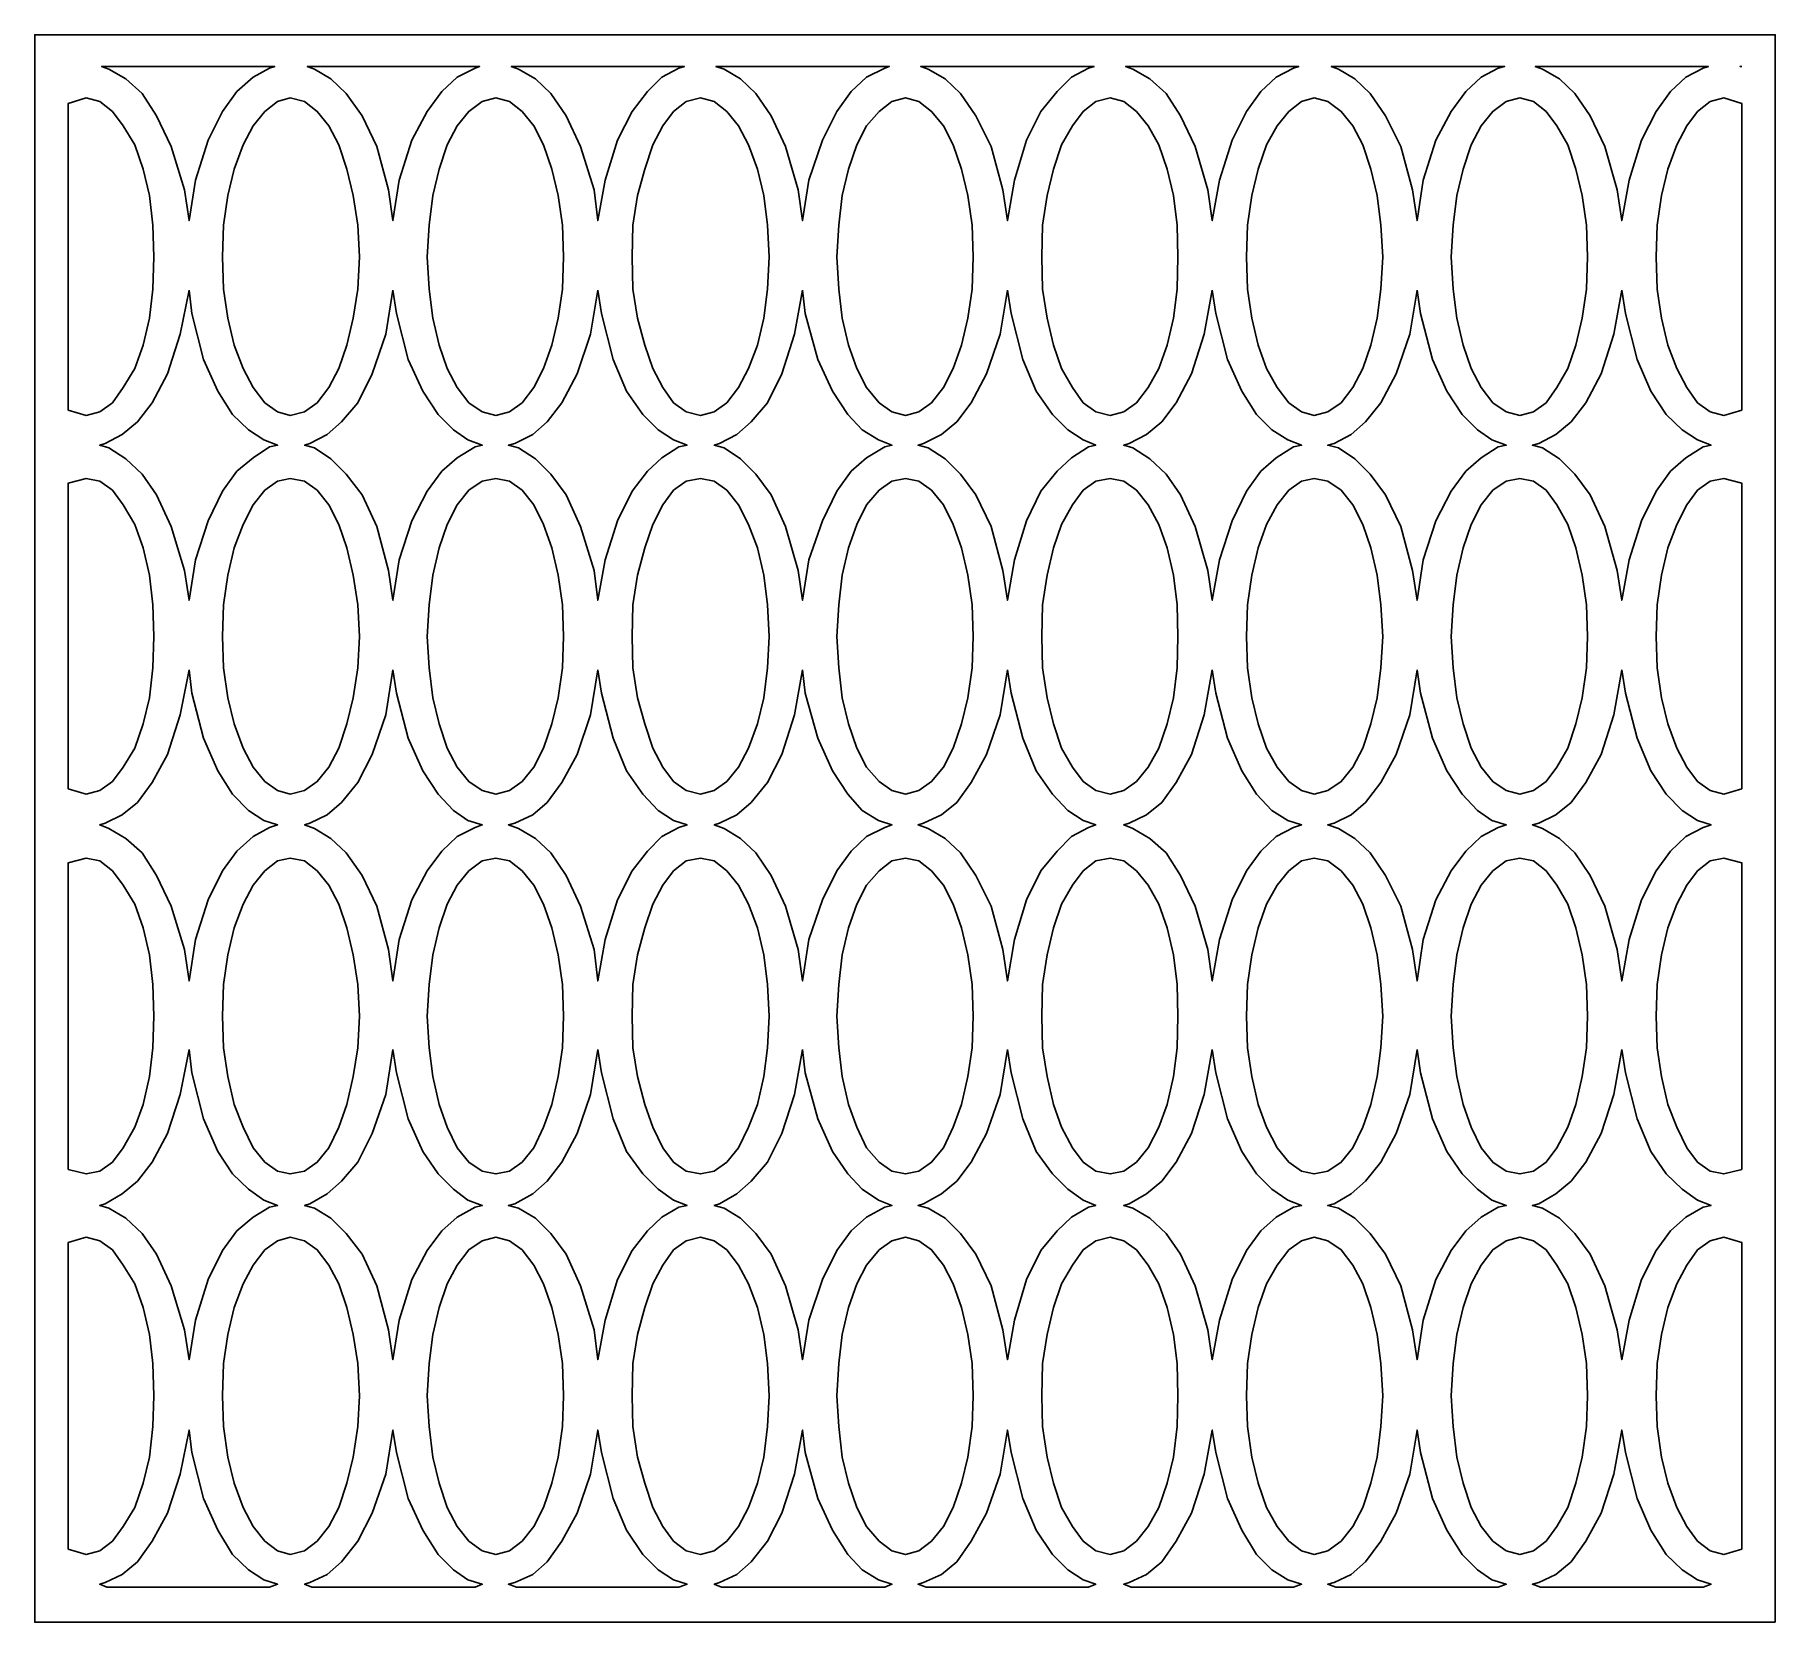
# Model space of a CAD drawing. Header units: centimetres. Extents: x 1.78 to 8.09, y 3.24 to 9.
import ezdxf

# ---------------------------------------------------------------- set-up
doc = ezdxf.new("R2010")
doc.units = ezdxf.units.CM
doc.header["$MEASUREMENT"] = 0
doc.layers.add('layer 1', color=7, linetype='Continuous')

msp = doc.modelspace()

# ---------------------------------------------------------------- linework, layer by layer
at = {"layer": 'layer 1', "color": 250}
for points, knots in [([(8.09439, 3.24324), (8.09439, 3.24324), (8.09439, 9.00077), (8.09439, 9.00077), (8.09439, 9.00077), (8.09439, 9.00077), (1.78401, 9.00077), (1.78401, 9.00077), (1.78401, 9.00077), (1.78401, 9.00077), (1.78401, 3.24324), (1.78401, 3.24324), (1.78401, 3.24324), (1.78401, 3.24324), (8.09439, 3.24324), (8.09439, 3.24324)], [0, 0, 0, 0, 0.2, 0.2, 0.2, 0.2, 0.4, 0.4, 0.4, 0.4, 0.6, 0.6, 0.6, 0.6, 1, 1, 1, 1]), ([(2.65418, 8.88627), (2.65418, 8.88627), (2.63455, 8.87973), (2.63455, 8.87973), (2.63455, 8.87973), (2.63455, 8.87973), (2.57567, 8.84702), (2.57567, 8.84702), (2.57567, 8.84702), (2.57567, 8.84702), (2.51679, 8.79468), (2.51679, 8.79468), (2.51679, 8.79468), (2.51679, 8.79468), (2.46445, 8.72271), (2.46445, 8.72271), (2.46445, 8.72271), (2.46445, 8.72271), (2.4121, 8.61803), (2.4121, 8.61803), (2.4121, 8.61803), (2.4121, 8.61803), (2.36631, 8.47409), (2.36631, 8.47409), (2.36631, 8.47409), (2.36631, 8.47409), (2.34341, 8.32688), (2.34341, 8.32688), (2.34341, 8.32688), (2.34341, 8.32688), (2.32705, 8.4381), (2.32705, 8.4381), (2.32705, 8.4381), (2.32705, 8.4381), (2.27798, 8.59513), (2.27798, 8.59513), (2.27798, 8.59513), (2.27798, 8.59513), (2.22564, 8.70635), (2.22564, 8.70635), (2.22564, 8.70635), (2.22564, 8.70635), (2.1733, 8.78813), (2.1733, 8.78813), (2.1733, 8.78813), (2.1733, 8.78813), (2.11441, 8.84048), (2.11441, 8.84048), (2.11441, 8.84048), (2.11441, 8.84048), (2.05226, 8.87646), (2.05226, 8.87646), (2.05226, 8.87646), (2.05226, 8.87646), (2.02609, 8.88627), (2.02609, 8.88627), (2.02609, 8.88627), (2.02609, 8.88627), (2.65418, 8.88627), (2.65418, 8.88627)], [0, 0, 0, 0, 0.0625, 0.0625, 0.0625, 0.0625, 0.125, 0.125, 0.125, 0.125, 0.1875, 0.1875, 0.1875, 0.1875, 0.25, 0.25, 0.25, 0.25, 0.3125, 0.3125, 0.3125, 0.3125, 0.375, 0.375, 0.375, 0.375, 0.4375, 0.4375, 0.4375, 0.4375, 0.5, 0.5, 0.5, 0.5, 0.5625, 0.5625, 0.5625, 0.5625, 0.625, 0.625, 0.625, 0.625, 0.6875, 0.6875, 0.6875, 0.6875, 0.75, 0.75, 0.75, 0.75, 0.8125, 0.8125, 0.8125, 0.8125, 0.875, 0.875, 0.875, 0.875, 1, 1, 1, 1]), ([(2.02609, 8.88627), (2.02609, 8.88627), (2.65418, 8.88627), (2.65418, 8.88627), (2.65418, 8.88627), (2.65418, 8.88627), (2.02609, 8.88627), (2.02609, 8.88627)], [0, 0, 0, 0, 0.3333333, 0.3333333, 0.3333333, 0.3333333, 1, 1, 1, 1]), ([(2.77195, 8.88627), (2.77195, 8.88627), (3.39677, 8.88627), (3.39677, 8.88627), (3.39677, 8.88627), (3.39677, 8.88627), (2.77195, 8.88627), (2.77195, 8.88627)], [0, 0, 0, 0, 0.3333333, 0.3333333, 0.3333333, 0.3333333, 1, 1, 1, 1]), ([(3.39677, 8.88627), (3.39677, 8.88627), (3.38042, 8.87973), (3.38042, 8.87973), (3.38042, 8.87973), (3.38042, 8.87973), (3.31499, 8.84702), (3.31499, 8.84702), (3.31499, 8.84702), (3.31499, 8.84702), (3.25938, 8.79468), (3.25938, 8.79468), (3.25938, 8.79468), (3.25938, 8.79468), (3.20704, 8.72271), (3.20704, 8.72271), (3.20704, 8.72271), (3.20704, 8.72271), (3.15142, 8.61803), (3.15142, 8.61803), (3.15142, 8.61803), (3.15142, 8.61803), (3.10563, 8.47409), (3.10563, 8.47409), (3.10563, 8.47409), (3.10563, 8.47409), (3.08273, 8.32688), (3.08273, 8.32688), (3.08273, 8.32688), (3.08273, 8.32688), (3.06637, 8.4381), (3.06637, 8.4381), (3.06637, 8.4381), (3.06637, 8.4381), (3.02384, 8.59513), (3.02384, 8.59513), (3.02384, 8.59513), (3.02384, 8.59513), (2.9715, 8.70635), (2.9715, 8.70635), (2.9715, 8.70635), (2.9715, 8.70635), (2.91262, 8.78813), (2.91262, 8.78813), (2.91262, 8.78813), (2.91262, 8.78813), (2.857, 8.84048), (2.857, 8.84048), (2.857, 8.84048), (2.857, 8.84048), (2.79812, 8.87646), (2.79812, 8.87646), (2.79812, 8.87646), (2.79812, 8.87646), (2.77195, 8.88627), (2.77195, 8.88627), (2.77195, 8.88627), (2.77195, 8.88627), (3.39677, 8.88627), (3.39677, 8.88627)], [0, 0, 0, 0, 0.0625, 0.0625, 0.0625, 0.0625, 0.125, 0.125, 0.125, 0.125, 0.1875, 0.1875, 0.1875, 0.1875, 0.25, 0.25, 0.25, 0.25, 0.3125, 0.3125, 0.3125, 0.3125, 0.375, 0.375, 0.375, 0.375, 0.4375, 0.4375, 0.4375, 0.4375, 0.5, 0.5, 0.5, 0.5, 0.5625, 0.5625, 0.5625, 0.5625, 0.625, 0.625, 0.625, 0.625, 0.6875, 0.6875, 0.6875, 0.6875, 0.75, 0.75, 0.75, 0.75, 0.8125, 0.8125, 0.8125, 0.8125, 0.875, 0.875, 0.875, 0.875, 1, 1, 1, 1]), ([(3.51127, 8.88627), (3.51127, 8.88627), (4.13936, 8.88627), (4.13936, 8.88627), (4.13936, 8.88627), (4.13936, 8.88627), (3.51127, 8.88627), (3.51127, 8.88627)], [0, 0, 0, 0, 0.3333333, 0.3333333, 0.3333333, 0.3333333, 1, 1, 1, 1]), ([(4.13936, 8.88627), (4.13936, 8.88627), (4.11974, 8.87973), (4.11974, 8.87973), (4.11974, 8.87973), (4.11974, 8.87973), (4.05758, 8.84702), (4.05758, 8.84702), (4.05758, 8.84702), (4.05758, 8.84702), (4.00524, 8.79468), (4.00524, 8.79468), (4.00524, 8.79468), (4.00524, 8.79468), (3.94963, 8.72271), (3.94963, 8.72271), (3.94963, 8.72271), (3.94963, 8.72271), (3.89729, 8.61803), (3.89729, 8.61803), (3.89729, 8.61803), (3.89729, 8.61803), (3.85149, 8.47409), (3.85149, 8.47409), (3.85149, 8.47409), (3.85149, 8.47409), (3.82532, 8.32688), (3.82532, 8.32688), (3.82532, 8.32688), (3.82532, 8.32688), (3.81223, 8.4381), (3.81223, 8.4381), (3.81223, 8.4381), (3.81223, 8.4381), (3.76316, 8.59513), (3.76316, 8.59513), (3.76316, 8.59513), (3.76316, 8.59513), (3.71082, 8.70635), (3.71082, 8.70635), (3.71082, 8.70635), (3.71082, 8.70635), (3.65521, 8.78813), (3.65521, 8.78813), (3.65521, 8.78813), (3.65521, 8.78813), (3.59959, 8.84048), (3.59959, 8.84048), (3.59959, 8.84048), (3.59959, 8.84048), (3.53744, 8.87646), (3.53744, 8.87646), (3.53744, 8.87646), (3.53744, 8.87646), (3.51127, 8.88627), (3.51127, 8.88627), (3.51127, 8.88627), (3.51127, 8.88627), (4.13936, 8.88627), (4.13936, 8.88627)], [0, 0, 0, 0, 0.0625, 0.0625, 0.0625, 0.0625, 0.125, 0.125, 0.125, 0.125, 0.1875, 0.1875, 0.1875, 0.1875, 0.25, 0.25, 0.25, 0.25, 0.3125, 0.3125, 0.3125, 0.3125, 0.375, 0.375, 0.375, 0.375, 0.4375, 0.4375, 0.4375, 0.4375, 0.5, 0.5, 0.5, 0.5, 0.5625, 0.5625, 0.5625, 0.5625, 0.625, 0.625, 0.625, 0.625, 0.6875, 0.6875, 0.6875, 0.6875, 0.75, 0.75, 0.75, 0.75, 0.8125, 0.8125, 0.8125, 0.8125, 0.875, 0.875, 0.875, 0.875, 1, 1, 1, 1]), ([(4.88195, 8.88627), (4.88195, 8.88627), (4.8656, 8.87973), (4.8656, 8.87973), (4.8656, 8.87973), (4.8656, 8.87973), (4.80017, 8.84702), (4.80017, 8.84702), (4.80017, 8.84702), (4.80017, 8.84702), (4.74456, 8.79468), (4.74456, 8.79468), (4.74456, 8.79468), (4.74456, 8.79468), (4.69222, 8.72271), (4.69222, 8.72271), (4.69222, 8.72271), (4.69222, 8.72271), (4.63988, 8.61803), (4.63988, 8.61803), (4.63988, 8.61803), (4.63988, 8.61803), (4.59081, 8.47409), (4.59081, 8.47409), (4.59081, 8.47409), (4.59081, 8.47409), (4.56791, 8.32688), (4.56791, 8.32688), (4.56791, 8.32688), (4.56791, 8.32688), (4.55155, 8.4381), (4.55155, 8.4381), (4.55155, 8.4381), (4.55155, 8.4381), (4.50575, 8.59513), (4.50575, 8.59513), (4.50575, 8.59513), (4.50575, 8.59513), (4.45341, 8.70635), (4.45341, 8.70635), (4.45341, 8.70635), (4.45341, 8.70635), (4.3978, 8.78813), (4.3978, 8.78813), (4.3978, 8.78813), (4.3978, 8.78813), (4.34219, 8.84048), (4.34219, 8.84048), (4.34219, 8.84048), (4.34219, 8.84048), (4.2833, 8.87646), (4.2833, 8.87646), (4.2833, 8.87646), (4.2833, 8.87646), (4.25386, 8.88627), (4.25386, 8.88627), (4.25386, 8.88627), (4.25386, 8.88627), (4.88195, 8.88627), (4.88195, 8.88627)], [0, 0, 0, 0, 0.0625, 0.0625, 0.0625, 0.0625, 0.125, 0.125, 0.125, 0.125, 0.1875, 0.1875, 0.1875, 0.1875, 0.25, 0.25, 0.25, 0.25, 0.3125, 0.3125, 0.3125, 0.3125, 0.375, 0.375, 0.375, 0.375, 0.4375, 0.4375, 0.4375, 0.4375, 0.5, 0.5, 0.5, 0.5, 0.5625, 0.5625, 0.5625, 0.5625, 0.625, 0.625, 0.625, 0.625, 0.6875, 0.6875, 0.6875, 0.6875, 0.75, 0.75, 0.75, 0.75, 0.8125, 0.8125, 0.8125, 0.8125, 0.875, 0.875, 0.875, 0.875, 1, 1, 1, 1]), ([(4.25386, 8.88627), (4.25386, 8.88627), (4.88195, 8.88627), (4.88195, 8.88627), (4.88195, 8.88627), (4.88195, 8.88627), (4.25386, 8.88627), (4.25386, 8.88627)], [0, 0, 0, 0, 0.3333333, 0.3333333, 0.3333333, 0.3333333, 1, 1, 1, 1]), ([(4.99645, 8.88627), (4.99645, 8.88627), (5.62454, 8.88627), (5.62454, 8.88627), (5.62454, 8.88627), (5.62454, 8.88627), (4.99645, 8.88627), (4.99645, 8.88627)], [0, 0, 0, 0, 0.3333333, 0.3333333, 0.3333333, 0.3333333, 1, 1, 1, 1]), ([(5.62454, 8.88627), (5.62454, 8.88627), (5.60492, 8.87973), (5.60492, 8.87973), (5.60492, 8.87973), (5.60492, 8.87973), (5.54276, 8.84702), (5.54276, 8.84702), (5.54276, 8.84702), (5.54276, 8.84702), (5.49042, 8.79468), (5.49042, 8.79468), (5.49042, 8.79468), (5.49042, 8.79468), (5.43154, 8.72271), (5.43154, 8.72271), (5.43154, 8.72271), (5.43154, 8.72271), (5.37919, 8.61803), (5.37919, 8.61803), (5.37919, 8.61803), (5.37919, 8.61803), (5.33667, 8.47409), (5.33667, 8.47409), (5.33667, 8.47409), (5.33667, 8.47409), (5.3105, 8.32688), (5.3105, 8.32688), (5.3105, 8.32688), (5.3105, 8.32688), (5.29414, 8.4381), (5.29414, 8.4381), (5.29414, 8.4381), (5.29414, 8.4381), (5.25161, 8.59513), (5.25161, 8.59513), (5.25161, 8.59513), (5.25161, 8.59513), (5.196, 8.70635), (5.196, 8.70635), (5.196, 8.70635), (5.196, 8.70635), (5.14039, 8.78813), (5.14039, 8.78813), (5.14039, 8.78813), (5.14039, 8.78813), (5.08478, 8.84048), (5.08478, 8.84048), (5.08478, 8.84048), (5.08478, 8.84048), (5.02262, 8.87646), (5.02262, 8.87646), (5.02262, 8.87646), (5.02262, 8.87646), (4.99645, 8.88627), (4.99645, 8.88627), (4.99645, 8.88627), (4.99645, 8.88627), (5.62454, 8.88627), (5.62454, 8.88627)], [0, 0, 0, 0, 0.0625, 0.0625, 0.0625, 0.0625, 0.125, 0.125, 0.125, 0.125, 0.1875, 0.1875, 0.1875, 0.1875, 0.25, 0.25, 0.25, 0.25, 0.3125, 0.3125, 0.3125, 0.3125, 0.375, 0.375, 0.375, 0.375, 0.4375, 0.4375, 0.4375, 0.4375, 0.5, 0.5, 0.5, 0.5, 0.5625, 0.5625, 0.5625, 0.5625, 0.625, 0.625, 0.625, 0.625, 0.6875, 0.6875, 0.6875, 0.6875, 0.75, 0.75, 0.75, 0.75, 0.8125, 0.8125, 0.8125, 0.8125, 0.875, 0.875, 0.875, 0.875, 1, 1, 1, 1]), ([(5.73904, 8.88627), (5.73904, 8.88627), (6.36713, 8.88627), (6.36713, 8.88627), (6.36713, 8.88627), (6.36713, 8.88627), (5.73904, 8.88627), (5.73904, 8.88627)], [0, 0, 0, 0, 0.3333333, 0.3333333, 0.3333333, 0.3333333, 1, 1, 1, 1]), ([(6.36713, 8.88627), (6.36713, 8.88627), (6.34751, 8.87973), (6.34751, 8.87973), (6.34751, 8.87973), (6.34751, 8.87973), (6.28535, 8.84702), (6.28535, 8.84702), (6.28535, 8.84702), (6.28535, 8.84702), (6.22974, 8.79468), (6.22974, 8.79468), (6.22974, 8.79468), (6.22974, 8.79468), (6.1774, 8.72271), (6.1774, 8.72271), (6.1774, 8.72271), (6.1774, 8.72271), (6.12506, 8.61803), (6.12506, 8.61803), (6.12506, 8.61803), (6.12506, 8.61803), (6.07926, 8.47409), (6.07926, 8.47409), (6.07926, 8.47409), (6.07926, 8.47409), (6.05309, 8.32688), (6.05309, 8.32688), (6.05309, 8.32688), (6.05309, 8.32688), (6.03673, 8.4381), (6.03673, 8.4381), (6.03673, 8.4381), (6.03673, 8.4381), (5.99093, 8.59513), (5.99093, 8.59513), (5.99093, 8.59513), (5.99093, 8.59513), (5.93859, 8.70635), (5.93859, 8.70635), (5.93859, 8.70635), (5.93859, 8.70635), (5.88625, 8.78813), (5.88625, 8.78813), (5.88625, 8.78813), (5.88625, 8.78813), (5.82737, 8.84048), (5.82737, 8.84048), (5.82737, 8.84048), (5.82737, 8.84048), (5.76521, 8.87646), (5.76521, 8.87646), (5.76521, 8.87646), (5.76521, 8.87646), (5.73904, 8.88627), (5.73904, 8.88627), (5.73904, 8.88627), (5.73904, 8.88627), (6.36713, 8.88627), (6.36713, 8.88627)], [0, 0, 0, 0, 0.0625, 0.0625, 0.0625, 0.0625, 0.125, 0.125, 0.125, 0.125, 0.1875, 0.1875, 0.1875, 0.1875, 0.25, 0.25, 0.25, 0.25, 0.3125, 0.3125, 0.3125, 0.3125, 0.375, 0.375, 0.375, 0.375, 0.4375, 0.4375, 0.4375, 0.4375, 0.5, 0.5, 0.5, 0.5, 0.5625, 0.5625, 0.5625, 0.5625, 0.625, 0.625, 0.625, 0.625, 0.6875, 0.6875, 0.6875, 0.6875, 0.75, 0.75, 0.75, 0.75, 0.8125, 0.8125, 0.8125, 0.8125, 0.875, 0.875, 0.875, 0.875, 1, 1, 1, 1]), ([(7.113, 8.88627), (7.113, 8.88627), (7.0901, 8.87973), (7.0901, 8.87973), (7.0901, 8.87973), (7.0901, 8.87973), (7.02794, 8.84702), (7.02794, 8.84702), (7.02794, 8.84702), (7.02794, 8.84702), (6.97233, 8.79468), (6.97233, 8.79468), (6.97233, 8.79468), (6.97233, 8.79468), (6.91999, 8.72271), (6.91999, 8.72271), (6.91999, 8.72271), (6.91999, 8.72271), (6.86437, 8.61803), (6.86437, 8.61803), (6.86437, 8.61803), (6.86437, 8.61803), (6.81858, 8.47409), (6.81858, 8.47409), (6.81858, 8.47409), (6.81858, 8.47409), (6.79568, 8.32688), (6.79568, 8.32688), (6.79568, 8.32688), (6.79568, 8.32688), (6.77932, 8.4381), (6.77932, 8.4381), (6.77932, 8.4381), (6.77932, 8.4381), (6.73679, 8.59513), (6.73679, 8.59513), (6.73679, 8.59513), (6.73679, 8.59513), (6.68118, 8.70635), (6.68118, 8.70635), (6.68118, 8.70635), (6.68118, 8.70635), (6.62557, 8.78813), (6.62557, 8.78813), (6.62557, 8.78813), (6.62557, 8.78813), (6.56996, 8.84048), (6.56996, 8.84048), (6.56996, 8.84048), (6.56996, 8.84048), (6.51107, 8.87646), (6.51107, 8.87646), (6.51107, 8.87646), (6.51107, 8.87646), (6.4849, 8.88627), (6.4849, 8.88627), (6.4849, 8.88627), (6.4849, 8.88627), (7.113, 8.88627), (7.113, 8.88627)], [0, 0, 0, 0, 0.0625, 0.0625, 0.0625, 0.0625, 0.125, 0.125, 0.125, 0.125, 0.1875, 0.1875, 0.1875, 0.1875, 0.25, 0.25, 0.25, 0.25, 0.3125, 0.3125, 0.3125, 0.3125, 0.375, 0.375, 0.375, 0.375, 0.4375, 0.4375, 0.4375, 0.4375, 0.5, 0.5, 0.5, 0.5, 0.5625, 0.5625, 0.5625, 0.5625, 0.625, 0.625, 0.625, 0.625, 0.6875, 0.6875, 0.6875, 0.6875, 0.75, 0.75, 0.75, 0.75, 0.8125, 0.8125, 0.8125, 0.8125, 0.875, 0.875, 0.875, 0.875, 1, 1, 1, 1]), ([(6.4849, 8.88627), (6.4849, 8.88627), (7.113, 8.88627), (7.113, 8.88627), (7.113, 8.88627), (7.113, 8.88627), (6.4849, 8.88627), (6.4849, 8.88627)], [0, 0, 0, 0, 0.3333333, 0.3333333, 0.3333333, 0.3333333, 1, 1, 1, 1]), ([(7.22422, 8.88627), (7.22422, 8.88627), (7.85231, 8.88627), (7.85231, 8.88627), (7.85231, 8.88627), (7.85231, 8.88627), (7.22422, 8.88627), (7.22422, 8.88627)], [0, 0, 0, 0, 0.3333333, 0.3333333, 0.3333333, 0.3333333, 1, 1, 1, 1]), ([(7.85231, 8.88627), (7.85231, 8.88627), (7.83269, 8.87973), (7.83269, 8.87973), (7.83269, 8.87973), (7.83269, 8.87973), (7.77053, 8.84702), (7.77053, 8.84702), (7.77053, 8.84702), (7.77053, 8.84702), (7.71492, 8.79468), (7.71492, 8.79468), (7.71492, 8.79468), (7.71492, 8.79468), (7.66258, 8.72271), (7.66258, 8.72271), (7.66258, 8.72271), (7.66258, 8.72271), (7.61024, 8.61803), (7.61024, 8.61803), (7.61024, 8.61803), (7.61024, 8.61803), (7.56444, 8.47409), (7.56444, 8.47409), (7.56444, 8.47409), (7.56444, 8.47409), (7.53827, 8.32688), (7.53827, 8.32688), (7.53827, 8.32688), (7.53827, 8.32688), (7.52191, 8.4381), (7.52191, 8.4381), (7.52191, 8.4381), (7.52191, 8.4381), (7.47611, 8.59513), (7.47611, 8.59513), (7.47611, 8.59513), (7.47611, 8.59513), (7.42377, 8.70635), (7.42377, 8.70635), (7.42377, 8.70635), (7.42377, 8.70635), (7.36816, 8.78813), (7.36816, 8.78813), (7.36816, 8.78813), (7.36816, 8.78813), (7.31255, 8.84048), (7.31255, 8.84048), (7.31255, 8.84048), (7.31255, 8.84048), (7.25039, 8.87646), (7.25039, 8.87646), (7.25039, 8.87646), (7.25039, 8.87646), (7.22422, 8.88627), (7.22422, 8.88627), (7.22422, 8.88627), (7.22422, 8.88627), (7.85231, 8.88627), (7.85231, 8.88627)], [0, 0, 0, 0, 0.0625, 0.0625, 0.0625, 0.0625, 0.125, 0.125, 0.125, 0.125, 0.1875, 0.1875, 0.1875, 0.1875, 0.25, 0.25, 0.25, 0.25, 0.3125, 0.3125, 0.3125, 0.3125, 0.375, 0.375, 0.375, 0.375, 0.4375, 0.4375, 0.4375, 0.4375, 0.5, 0.5, 0.5, 0.5, 0.5625, 0.5625, 0.5625, 0.5625, 0.625, 0.625, 0.625, 0.625, 0.6875, 0.6875, 0.6875, 0.6875, 0.75, 0.75, 0.75, 0.75, 0.8125, 0.8125, 0.8125, 0.8125, 0.875, 0.875, 0.875, 0.875, 1, 1, 1, 1]), ([(7.97335, 8.88627), (7.97335, 8.88627), (7.96681, 8.88627), (7.96681, 8.88627), (7.96681, 8.88627), (7.96681, 8.88627), (7.97335, 8.88627), (7.97335, 8.88627)], [0, 0, 0, 0, 0.3333333, 0.3333333, 0.3333333, 0.3333333, 1, 1, 1, 1]), ([(1.90505, 7.6399), (1.90505, 7.6399), (1.97048, 7.62027), (1.97048, 7.62027), (1.97048, 7.62027), (1.97048, 7.62027), (2.01955, 7.63336), (2.01955, 7.63336), (2.01955, 7.63336), (2.01955, 7.63336), (2.06534, 7.66607), (2.06534, 7.66607), (2.06534, 7.66607), (2.06534, 7.66607), (2.1046, 7.72168), (2.1046, 7.72168), (2.1046, 7.72168), (2.1046, 7.72168), (2.14713, 7.79038), (2.14713, 7.79038), (2.14713, 7.79038), (2.14713, 7.79038), (2.17657, 7.87544), (2.17657, 7.87544), (2.17657, 7.87544), (2.17657, 7.87544), (2.19947, 7.97358), (2.19947, 7.97358), (2.19947, 7.97358), (2.19947, 7.97358), (2.21255, 8.07826), (2.21255, 8.07826), (2.21255, 8.07826), (2.21255, 8.07826), (2.21583, 8.19603), (2.21583, 8.19603), (2.21583, 8.19603), (2.21583, 8.19603), (2.21255, 8.31052), (2.21255, 8.31052), (2.21255, 8.31052), (2.21255, 8.31052), (2.19947, 8.41848), (2.19947, 8.41848), (2.19947, 8.41848), (2.19947, 8.41848), (2.17657, 8.51334), (2.17657, 8.51334), (2.17657, 8.51334), (2.17657, 8.51334), (2.14713, 8.60167), (2.14713, 8.60167), (2.14713, 8.60167), (2.14713, 8.60167), (2.1046, 8.67037), (2.1046, 8.67037), (2.1046, 8.67037), (2.1046, 8.67037), (2.06534, 8.72271), (2.06534, 8.72271), (2.06534, 8.72271), (2.06534, 8.72271), (2.01955, 8.75869), (2.01955, 8.75869), (2.01955, 8.75869), (2.01955, 8.75869), (1.97048, 8.77178), (1.97048, 8.77178), (1.97048, 8.77178), (1.97048, 8.77178), (1.90505, 8.75215), (1.90505, 8.75215), (1.90505, 8.75215), (1.90505, 8.75215), (1.90505, 7.6399), (1.90505, 7.6399)], [0, 0, 0, 0, 0.05, 0.05, 0.05, 0.05, 0.1, 0.1, 0.1, 0.1, 0.15, 0.15, 0.15, 0.15, 0.2, 0.2, 0.2, 0.2, 0.25, 0.25, 0.25, 0.25, 0.3, 0.3, 0.3, 0.3, 0.35, 0.35, 0.35, 0.35, 0.4, 0.4, 0.4, 0.4, 0.45, 0.45, 0.45, 0.45, 0.5, 0.5, 0.5, 0.5, 0.55, 0.55, 0.55, 0.55, 0.6, 0.6, 0.6, 0.6, 0.65, 0.65, 0.65, 0.65, 0.7, 0.7, 0.7, 0.7, 0.75, 0.75, 0.75, 0.75, 0.8, 0.8, 0.8, 0.8, 0.85, 0.85, 0.85, 0.85, 0.9, 0.9, 0.9, 0.9, 1, 1, 1, 1]), ([(2.96169, 8.19603), (2.96169, 8.19603), (2.95514, 8.31052), (2.95514, 8.31052), (2.95514, 8.31052), (2.95514, 8.31052), (2.93879, 8.41848), (2.93879, 8.41848), (2.93879, 8.41848), (2.93879, 8.41848), (2.91589, 8.51334), (2.91589, 8.51334), (2.91589, 8.51334), (2.91589, 8.51334), (2.88645, 8.60167), (2.88645, 8.60167), (2.88645, 8.60167), (2.88645, 8.60167), (2.85046, 8.67037), (2.85046, 8.67037), (2.85046, 8.67037), (2.85046, 8.67037), (2.80793, 8.72271), (2.80793, 8.72271), (2.80793, 8.72271), (2.80793, 8.72271), (2.76214, 8.75869), (2.76214, 8.75869), (2.76214, 8.75869), (2.76214, 8.75869), (2.7098, 8.77178), (2.7098, 8.77178), (2.7098, 8.77178), (2.7098, 8.77178), (2.664, 8.75869), (2.664, 8.75869), (2.664, 8.75869), (2.664, 8.75869), (2.6182, 8.72271), (2.6182, 8.72271), (2.6182, 8.72271), (2.6182, 8.72271), (2.57567, 8.67037), (2.57567, 8.67037), (2.57567, 8.67037), (2.57567, 8.67037), (2.53969, 8.60167), (2.53969, 8.60167), (2.53969, 8.60167), (2.53969, 8.60167), (2.50697, 8.51334), (2.50697, 8.51334), (2.50697, 8.51334), (2.50697, 8.51334), (2.48407, 8.41848), (2.48407, 8.41848), (2.48407, 8.41848), (2.48407, 8.41848), (2.46772, 8.31052), (2.46772, 8.31052), (2.46772, 8.31052), (2.46772, 8.31052), (2.46445, 8.19603), (2.46445, 8.19603), (2.46445, 8.19603), (2.46445, 8.19603), (2.46772, 8.07826), (2.46772, 8.07826), (2.46772, 8.07826), (2.46772, 8.07826), (2.48407, 7.97358), (2.48407, 7.97358), (2.48407, 7.97358), (2.48407, 7.97358), (2.50697, 7.87544), (2.50697, 7.87544), (2.50697, 7.87544), (2.50697, 7.87544), (2.53969, 7.79038), (2.53969, 7.79038), (2.53969, 7.79038), (2.53969, 7.79038), (2.57567, 7.72168), (2.57567, 7.72168), (2.57567, 7.72168), (2.57567, 7.72168), (2.6182, 7.66607), (2.6182, 7.66607), (2.6182, 7.66607), (2.6182, 7.66607), (2.664, 7.63336), (2.664, 7.63336), (2.664, 7.63336), (2.664, 7.63336), (2.7098, 7.62027), (2.7098, 7.62027), (2.7098, 7.62027), (2.7098, 7.62027), (2.76214, 7.63336), (2.76214, 7.63336), (2.76214, 7.63336), (2.76214, 7.63336), (2.80793, 7.66607), (2.80793, 7.66607), (2.80793, 7.66607), (2.80793, 7.66607), (2.85046, 7.72168), (2.85046, 7.72168), (2.85046, 7.72168), (2.85046, 7.72168), (2.88645, 7.79038), (2.88645, 7.79038), (2.88645, 7.79038), (2.88645, 7.79038), (2.91589, 7.87544), (2.91589, 7.87544), (2.91589, 7.87544), (2.91589, 7.87544), (2.93879, 7.97358), (2.93879, 7.97358), (2.93879, 7.97358), (2.93879, 7.97358), (2.95514, 8.07826), (2.95514, 8.07826), (2.95514, 8.07826), (2.95514, 8.07826), (2.96169, 8.19603), (2.96169, 8.19603)], [0, 0, 0, 0, 0.030303, 0.030303, 0.030303, 0.030303, 0.0606061, 0.0606061, 0.0606061, 0.0606061, 0.0909091, 0.0909091, 0.0909091, 0.0909091, 0.1212121, 0.1212121, 0.1212121, 0.1212121, 0.1515152, 0.1515152, 0.1515152, 0.1515152, 0.1818182, 0.1818182, 0.1818182, 0.1818182, 0.2121212, 0.2121212, 0.2121212, 0.2121212, 0.2424242, 0.2424242, 0.2424242, 0.2424242, 0.2727273, 0.2727273, 0.2727273, 0.2727273, 0.3030303, 0.3030303, 0.3030303, 0.3030303, 0.3333333, 0.3333333, 0.3333333, 0.3333333, 0.3636364, 0.3636364, 0.3636364, 0.3636364, 0.3939394, 0.3939394, 0.3939394, 0.3939394, 0.4242424, 0.4242424, 0.4242424, 0.4242424, 0.4545455, 0.4545455, 0.4545455, 0.4545455, 0.4848485, 0.4848485, 0.4848485, 0.4848485, 0.5151515, 0.5151515, 0.5151515, 0.5151515, 0.5454545, 0.5454545, 0.5454545, 0.5454545, 0.5757576, 0.5757576, 0.5757576, 0.5757576, 0.6060606, 0.6060606, 0.6060606, 0.6060606, 0.6363636, 0.6363636, 0.6363636, 0.6363636, 0.6666667, 0.6666667, 0.6666667, 0.6666667, 0.6969697, 0.6969697, 0.6969697, 0.6969697, 0.7272727, 0.7272727, 0.7272727, 0.7272727, 0.7575758, 0.7575758, 0.7575758, 0.7575758, 0.7878788, 0.7878788, 0.7878788, 0.7878788, 0.8181818, 0.8181818, 0.8181818, 0.8181818, 0.8484848, 0.8484848, 0.8484848, 0.8484848, 0.8787879, 0.8787879, 0.8787879, 0.8787879, 0.9090909, 0.9090909, 0.9090909, 0.9090909, 0.9393939, 0.9393939, 0.9393939, 0.9393939, 1, 1, 1, 1]), ([(3.70101, 8.19603), (3.70101, 8.19603), (3.69773, 8.31052), (3.69773, 8.31052), (3.69773, 8.31052), (3.69773, 8.31052), (3.68138, 8.41848), (3.68138, 8.41848), (3.68138, 8.41848), (3.68138, 8.41848), (3.65848, 8.51334), (3.65848, 8.51334), (3.65848, 8.51334), (3.65848, 8.51334), (3.62904, 8.60167), (3.62904, 8.60167), (3.62904, 8.60167), (3.62904, 8.60167), (3.59305, 8.67037), (3.59305, 8.67037), (3.59305, 8.67037), (3.59305, 8.67037), (3.55053, 8.72271), (3.55053, 8.72271), (3.55053, 8.72271), (3.55053, 8.72271), (3.50473, 8.75869), (3.50473, 8.75869), (3.50473, 8.75869), (3.50473, 8.75869), (3.45566, 8.77178), (3.45566, 8.77178), (3.45566, 8.77178), (3.45566, 8.77178), (3.40659, 8.75869), (3.40659, 8.75869), (3.40659, 8.75869), (3.40659, 8.75869), (3.35752, 8.72271), (3.35752, 8.72271), (3.35752, 8.72271), (3.35752, 8.72271), (3.31499, 8.67037), (3.31499, 8.67037), (3.31499, 8.67037), (3.31499, 8.67037), (3.27901, 8.60167), (3.27901, 8.60167), (3.27901, 8.60167), (3.27901, 8.60167), (3.24956, 8.51334), (3.24956, 8.51334), (3.24956, 8.51334), (3.24956, 8.51334), (3.22666, 8.41848), (3.22666, 8.41848), (3.22666, 8.41848), (3.22666, 8.41848), (3.21358, 8.31052), (3.21358, 8.31052), (3.21358, 8.31052), (3.21358, 8.31052), (3.20704, 8.19603), (3.20704, 8.19603), (3.20704, 8.19603), (3.20704, 8.19603), (3.21358, 8.07826), (3.21358, 8.07826), (3.21358, 8.07826), (3.21358, 8.07826), (3.22666, 7.97358), (3.22666, 7.97358), (3.22666, 7.97358), (3.22666, 7.97358), (3.24956, 7.87544), (3.24956, 7.87544), (3.24956, 7.87544), (3.24956, 7.87544), (3.27901, 7.79038), (3.27901, 7.79038), (3.27901, 7.79038), (3.27901, 7.79038), (3.31499, 7.72168), (3.31499, 7.72168), (3.31499, 7.72168), (3.31499, 7.72168), (3.35752, 7.66607), (3.35752, 7.66607), (3.35752, 7.66607), (3.35752, 7.66607), (3.40659, 7.63336), (3.40659, 7.63336), (3.40659, 7.63336), (3.40659, 7.63336), (3.45566, 7.62027), (3.45566, 7.62027), (3.45566, 7.62027), (3.45566, 7.62027), (3.50473, 7.63336), (3.50473, 7.63336), (3.50473, 7.63336), (3.50473, 7.63336), (3.55053, 7.66607), (3.55053, 7.66607), (3.55053, 7.66607), (3.55053, 7.66607), (3.59305, 7.72168), (3.59305, 7.72168), (3.59305, 7.72168), (3.59305, 7.72168), (3.62904, 7.79038), (3.62904, 7.79038), (3.62904, 7.79038), (3.62904, 7.79038), (3.65848, 7.87544), (3.65848, 7.87544), (3.65848, 7.87544), (3.65848, 7.87544), (3.68138, 7.97358), (3.68138, 7.97358), (3.68138, 7.97358), (3.68138, 7.97358), (3.69773, 8.07826), (3.69773, 8.07826), (3.69773, 8.07826), (3.69773, 8.07826), (3.70101, 8.19603), (3.70101, 8.19603)], [0, 0, 0, 0, 0.030303, 0.030303, 0.030303, 0.030303, 0.0606061, 0.0606061, 0.0606061, 0.0606061, 0.0909091, 0.0909091, 0.0909091, 0.0909091, 0.1212121, 0.1212121, 0.1212121, 0.1212121, 0.1515152, 0.1515152, 0.1515152, 0.1515152, 0.1818182, 0.1818182, 0.1818182, 0.1818182, 0.2121212, 0.2121212, 0.2121212, 0.2121212, 0.2424242, 0.2424242, 0.2424242, 0.2424242, 0.2727273, 0.2727273, 0.2727273, 0.2727273, 0.3030303, 0.3030303, 0.3030303, 0.3030303, 0.3333333, 0.3333333, 0.3333333, 0.3333333, 0.3636364, 0.3636364, 0.3636364, 0.3636364, 0.3939394, 0.3939394, 0.3939394, 0.3939394, 0.4242424, 0.4242424, 0.4242424, 0.4242424, 0.4545455, 0.4545455, 0.4545455, 0.4545455, 0.4848485, 0.4848485, 0.4848485, 0.4848485, 0.5151515, 0.5151515, 0.5151515, 0.5151515, 0.5454545, 0.5454545, 0.5454545, 0.5454545, 0.5757576, 0.5757576, 0.5757576, 0.5757576, 0.6060606, 0.6060606, 0.6060606, 0.6060606, 0.6363636, 0.6363636, 0.6363636, 0.6363636, 0.6666667, 0.6666667, 0.6666667, 0.6666667, 0.6969697, 0.6969697, 0.6969697, 0.6969697, 0.7272727, 0.7272727, 0.7272727, 0.7272727, 0.7575758, 0.7575758, 0.7575758, 0.7575758, 0.7878788, 0.7878788, 0.7878788, 0.7878788, 0.8181818, 0.8181818, 0.8181818, 0.8181818, 0.8484848, 0.8484848, 0.8484848, 0.8484848, 0.8787879, 0.8787879, 0.8787879, 0.8787879, 0.9090909, 0.9090909, 0.9090909, 0.9090909, 0.9393939, 0.9393939, 0.9393939, 0.9393939, 1, 1, 1, 1]), ([(4.44687, 8.19603), (4.44687, 8.19603), (4.44032, 8.31052), (4.44032, 8.31052), (4.44032, 8.31052), (4.44032, 8.31052), (4.42724, 8.41848), (4.42724, 8.41848), (4.42724, 8.41848), (4.42724, 8.41848), (4.40434, 8.51334), (4.40434, 8.51334), (4.40434, 8.51334), (4.40434, 8.51334), (4.37163, 8.60167), (4.37163, 8.60167), (4.37163, 8.60167), (4.37163, 8.60167), (4.33564, 8.67037), (4.33564, 8.67037), (4.33564, 8.67037), (4.33564, 8.67037), (4.29312, 8.72271), (4.29312, 8.72271), (4.29312, 8.72271), (4.29312, 8.72271), (4.24732, 8.75869), (4.24732, 8.75869), (4.24732, 8.75869), (4.24732, 8.75869), (4.19825, 8.77178), (4.19825, 8.77178), (4.19825, 8.77178), (4.19825, 8.77178), (4.14591, 8.75869), (4.14591, 8.75869), (4.14591, 8.75869), (4.14591, 8.75869), (4.10011, 8.72271), (4.10011, 8.72271), (4.10011, 8.72271), (4.10011, 8.72271), (4.06085, 8.67037), (4.06085, 8.67037), (4.06085, 8.67037), (4.06085, 8.67037), (4.02487, 8.60167), (4.02487, 8.60167), (4.02487, 8.60167), (4.02487, 8.60167), (3.99542, 8.51334), (3.99542, 8.51334), (3.99542, 8.51334), (3.99542, 8.51334), (3.96925, 8.41848), (3.96925, 8.41848), (3.96925, 8.41848), (3.96925, 8.41848), (3.9529, 8.31052), (3.9529, 8.31052), (3.9529, 8.31052), (3.9529, 8.31052), (3.94963, 8.19603), (3.94963, 8.19603), (3.94963, 8.19603), (3.94963, 8.19603), (3.9529, 8.07826), (3.9529, 8.07826), (3.9529, 8.07826), (3.9529, 8.07826), (3.96925, 7.97358), (3.96925, 7.97358), (3.96925, 7.97358), (3.96925, 7.97358), (3.99542, 7.87544), (3.99542, 7.87544), (3.99542, 7.87544), (3.99542, 7.87544), (4.02487, 7.79038), (4.02487, 7.79038), (4.02487, 7.79038), (4.02487, 7.79038), (4.06085, 7.72168), (4.06085, 7.72168), (4.06085, 7.72168), (4.06085, 7.72168), (4.10011, 7.66607), (4.10011, 7.66607), (4.10011, 7.66607), (4.10011, 7.66607), (4.14591, 7.63336), (4.14591, 7.63336), (4.14591, 7.63336), (4.14591, 7.63336), (4.19825, 7.62027), (4.19825, 7.62027), (4.19825, 7.62027), (4.19825, 7.62027), (4.24732, 7.63336), (4.24732, 7.63336), (4.24732, 7.63336), (4.24732, 7.63336), (4.29312, 7.66607), (4.29312, 7.66607), (4.29312, 7.66607), (4.29312, 7.66607), (4.33564, 7.72168), (4.33564, 7.72168), (4.33564, 7.72168), (4.33564, 7.72168), (4.37163, 7.79038), (4.37163, 7.79038), (4.37163, 7.79038), (4.37163, 7.79038), (4.40434, 7.87544), (4.40434, 7.87544), (4.40434, 7.87544), (4.40434, 7.87544), (4.42724, 7.97358), (4.42724, 7.97358), (4.42724, 7.97358), (4.42724, 7.97358), (4.44032, 8.07826), (4.44032, 8.07826), (4.44032, 8.07826), (4.44032, 8.07826), (4.44687, 8.19603), (4.44687, 8.19603)], [0, 0, 0, 0, 0.030303, 0.030303, 0.030303, 0.030303, 0.0606061, 0.0606061, 0.0606061, 0.0606061, 0.0909091, 0.0909091, 0.0909091, 0.0909091, 0.1212121, 0.1212121, 0.1212121, 0.1212121, 0.1515152, 0.1515152, 0.1515152, 0.1515152, 0.1818182, 0.1818182, 0.1818182, 0.1818182, 0.2121212, 0.2121212, 0.2121212, 0.2121212, 0.2424242, 0.2424242, 0.2424242, 0.2424242, 0.2727273, 0.2727273, 0.2727273, 0.2727273, 0.3030303, 0.3030303, 0.3030303, 0.3030303, 0.3333333, 0.3333333, 0.3333333, 0.3333333, 0.3636364, 0.3636364, 0.3636364, 0.3636364, 0.3939394, 0.3939394, 0.3939394, 0.3939394, 0.4242424, 0.4242424, 0.4242424, 0.4242424, 0.4545455, 0.4545455, 0.4545455, 0.4545455, 0.4848485, 0.4848485, 0.4848485, 0.4848485, 0.5151515, 0.5151515, 0.5151515, 0.5151515, 0.5454545, 0.5454545, 0.5454545, 0.5454545, 0.5757576, 0.5757576, 0.5757576, 0.5757576, 0.6060606, 0.6060606, 0.6060606, 0.6060606, 0.6363636, 0.6363636, 0.6363636, 0.6363636, 0.6666667, 0.6666667, 0.6666667, 0.6666667, 0.6969697, 0.6969697, 0.6969697, 0.6969697, 0.7272727, 0.7272727, 0.7272727, 0.7272727, 0.7575758, 0.7575758, 0.7575758, 0.7575758, 0.7878788, 0.7878788, 0.7878788, 0.7878788, 0.8181818, 0.8181818, 0.8181818, 0.8181818, 0.8484848, 0.8484848, 0.8484848, 0.8484848, 0.8787879, 0.8787879, 0.8787879, 0.8787879, 0.9090909, 0.9090909, 0.9090909, 0.9090909, 0.9393939, 0.9393939, 0.9393939, 0.9393939, 1, 1, 1, 1]), ([(5.18619, 8.19603), (5.18619, 8.19603), (5.18291, 8.31052), (5.18291, 8.31052), (5.18291, 8.31052), (5.18291, 8.31052), (5.16656, 8.41848), (5.16656, 8.41848), (5.16656, 8.41848), (5.16656, 8.41848), (5.14366, 8.51334), (5.14366, 8.51334), (5.14366, 8.51334), (5.14366, 8.51334), (5.11422, 8.60167), (5.11422, 8.60167), (5.11422, 8.60167), (5.11422, 8.60167), (5.07823, 8.67037), (5.07823, 8.67037), (5.07823, 8.67037), (5.07823, 8.67037), (5.03571, 8.72271), (5.03571, 8.72271), (5.03571, 8.72271), (5.03571, 8.72271), (4.98991, 8.75869), (4.98991, 8.75869), (4.98991, 8.75869), (4.98991, 8.75869), (4.94084, 8.77178), (4.94084, 8.77178), (4.94084, 8.77178), (4.94084, 8.77178), (4.89177, 8.75869), (4.89177, 8.75869), (4.89177, 8.75869), (4.89177, 8.75869), (4.84597, 8.72271), (4.84597, 8.72271), (4.84597, 8.72271), (4.84597, 8.72271), (4.80017, 8.67037), (4.80017, 8.67037), (4.80017, 8.67037), (4.80017, 8.67037), (4.76419, 8.60167), (4.76419, 8.60167), (4.76419, 8.60167), (4.76419, 8.60167), (4.73474, 8.51334), (4.73474, 8.51334), (4.73474, 8.51334), (4.73474, 8.51334), (4.71184, 8.41848), (4.71184, 8.41848), (4.71184, 8.41848), (4.71184, 8.41848), (4.69876, 8.31052), (4.69876, 8.31052), (4.69876, 8.31052), (4.69876, 8.31052), (4.69222, 8.19603), (4.69222, 8.19603), (4.69222, 8.19603), (4.69222, 8.19603), (4.69876, 8.07826), (4.69876, 8.07826), (4.69876, 8.07826), (4.69876, 8.07826), (4.71184, 7.97358), (4.71184, 7.97358), (4.71184, 7.97358), (4.71184, 7.97358), (4.73474, 7.87544), (4.73474, 7.87544), (4.73474, 7.87544), (4.73474, 7.87544), (4.76419, 7.79038), (4.76419, 7.79038), (4.76419, 7.79038), (4.76419, 7.79038), (4.80017, 7.72168), (4.80017, 7.72168), (4.80017, 7.72168), (4.80017, 7.72168), (4.84597, 7.66607), (4.84597, 7.66607), (4.84597, 7.66607), (4.84597, 7.66607), (4.89177, 7.63336), (4.89177, 7.63336), (4.89177, 7.63336), (4.89177, 7.63336), (4.94084, 7.62027), (4.94084, 7.62027), (4.94084, 7.62027), (4.94084, 7.62027), (4.98991, 7.63336), (4.98991, 7.63336), (4.98991, 7.63336), (4.98991, 7.63336), (5.03571, 7.66607), (5.03571, 7.66607), (5.03571, 7.66607), (5.03571, 7.66607), (5.07823, 7.72168), (5.07823, 7.72168), (5.07823, 7.72168), (5.07823, 7.72168), (5.11422, 7.79038), (5.11422, 7.79038), (5.11422, 7.79038), (5.11422, 7.79038), (5.14366, 7.87544), (5.14366, 7.87544), (5.14366, 7.87544), (5.14366, 7.87544), (5.16656, 7.97358), (5.16656, 7.97358), (5.16656, 7.97358), (5.16656, 7.97358), (5.18291, 8.07826), (5.18291, 8.07826), (5.18291, 8.07826), (5.18291, 8.07826), (5.18619, 8.19603), (5.18619, 8.19603)], [0, 0, 0, 0, 0.030303, 0.030303, 0.030303, 0.030303, 0.0606061, 0.0606061, 0.0606061, 0.0606061, 0.0909091, 0.0909091, 0.0909091, 0.0909091, 0.1212121, 0.1212121, 0.1212121, 0.1212121, 0.1515152, 0.1515152, 0.1515152, 0.1515152, 0.1818182, 0.1818182, 0.1818182, 0.1818182, 0.2121212, 0.2121212, 0.2121212, 0.2121212, 0.2424242, 0.2424242, 0.2424242, 0.2424242, 0.2727273, 0.2727273, 0.2727273, 0.2727273, 0.3030303, 0.3030303, 0.3030303, 0.3030303, 0.3333333, 0.3333333, 0.3333333, 0.3333333, 0.3636364, 0.3636364, 0.3636364, 0.3636364, 0.3939394, 0.3939394, 0.3939394, 0.3939394, 0.4242424, 0.4242424, 0.4242424, 0.4242424, 0.4545455, 0.4545455, 0.4545455, 0.4545455, 0.4848485, 0.4848485, 0.4848485, 0.4848485, 0.5151515, 0.5151515, 0.5151515, 0.5151515, 0.5454545, 0.5454545, 0.5454545, 0.5454545, 0.5757576, 0.5757576, 0.5757576, 0.5757576, 0.6060606, 0.6060606, 0.6060606, 0.6060606, 0.6363636, 0.6363636, 0.6363636, 0.6363636, 0.6666667, 0.6666667, 0.6666667, 0.6666667, 0.6969697, 0.6969697, 0.6969697, 0.6969697, 0.7272727, 0.7272727, 0.7272727, 0.7272727, 0.7575758, 0.7575758, 0.7575758, 0.7575758, 0.7878788, 0.7878788, 0.7878788, 0.7878788, 0.8181818, 0.8181818, 0.8181818, 0.8181818, 0.8484848, 0.8484848, 0.8484848, 0.8484848, 0.8787879, 0.8787879, 0.8787879, 0.8787879, 0.9090909, 0.9090909, 0.9090909, 0.9090909, 0.9393939, 0.9393939, 0.9393939, 0.9393939, 1, 1, 1, 1]), ([(5.92878, 8.19603), (5.92878, 8.19603), (5.92551, 8.31052), (5.92551, 8.31052), (5.92551, 8.31052), (5.92551, 8.31052), (5.91242, 8.41848), (5.91242, 8.41848), (5.91242, 8.41848), (5.91242, 8.41848), (5.88952, 8.51334), (5.88952, 8.51334), (5.88952, 8.51334), (5.88952, 8.51334), (5.86008, 8.60167), (5.86008, 8.60167), (5.86008, 8.60167), (5.86008, 8.60167), (5.82082, 8.67037), (5.82082, 8.67037), (5.82082, 8.67037), (5.82082, 8.67037), (5.7783, 8.72271), (5.7783, 8.72271), (5.7783, 8.72271), (5.7783, 8.72271), (5.7325, 8.75869), (5.7325, 8.75869), (5.7325, 8.75869), (5.7325, 8.75869), (5.68343, 8.77178), (5.68343, 8.77178), (5.68343, 8.77178), (5.68343, 8.77178), (5.63109, 8.75869), (5.63109, 8.75869), (5.63109, 8.75869), (5.63109, 8.75869), (5.58529, 8.72271), (5.58529, 8.72271), (5.58529, 8.72271), (5.58529, 8.72271), (5.54603, 8.67037), (5.54603, 8.67037), (5.54603, 8.67037), (5.54603, 8.67037), (5.50678, 8.60167), (5.50678, 8.60167), (5.50678, 8.60167), (5.50678, 8.60167), (5.47733, 8.51334), (5.47733, 8.51334), (5.47733, 8.51334), (5.47733, 8.51334), (5.45443, 8.41848), (5.45443, 8.41848), (5.45443, 8.41848), (5.45443, 8.41848), (5.43808, 8.31052), (5.43808, 8.31052), (5.43808, 8.31052), (5.43808, 8.31052), (5.43481, 8.19603), (5.43481, 8.19603), (5.43481, 8.19603), (5.43481, 8.19603), (5.43808, 8.07826), (5.43808, 8.07826), (5.43808, 8.07826), (5.43808, 8.07826), (5.45443, 7.97358), (5.45443, 7.97358), (5.45443, 7.97358), (5.45443, 7.97358), (5.47733, 7.87544), (5.47733, 7.87544), (5.47733, 7.87544), (5.47733, 7.87544), (5.50678, 7.79038), (5.50678, 7.79038), (5.50678, 7.79038), (5.50678, 7.79038), (5.54603, 7.72168), (5.54603, 7.72168), (5.54603, 7.72168), (5.54603, 7.72168), (5.58529, 7.66607), (5.58529, 7.66607), (5.58529, 7.66607), (5.58529, 7.66607), (5.63109, 7.63336), (5.63109, 7.63336), (5.63109, 7.63336), (5.63109, 7.63336), (5.68343, 7.62027), (5.68343, 7.62027), (5.68343, 7.62027), (5.68343, 7.62027), (5.7325, 7.63336), (5.7325, 7.63336), (5.7325, 7.63336), (5.7325, 7.63336), (5.7783, 7.66607), (5.7783, 7.66607), (5.7783, 7.66607), (5.7783, 7.66607), (5.82082, 7.72168), (5.82082, 7.72168), (5.82082, 7.72168), (5.82082, 7.72168), (5.86008, 7.79038), (5.86008, 7.79038), (5.86008, 7.79038), (5.86008, 7.79038), (5.88952, 7.87544), (5.88952, 7.87544), (5.88952, 7.87544), (5.88952, 7.87544), (5.91242, 7.97358), (5.91242, 7.97358), (5.91242, 7.97358), (5.91242, 7.97358), (5.92551, 8.07826), (5.92551, 8.07826), (5.92551, 8.07826), (5.92551, 8.07826), (5.92878, 8.19603), (5.92878, 8.19603)], [0, 0, 0, 0, 0.030303, 0.030303, 0.030303, 0.030303, 0.0606061, 0.0606061, 0.0606061, 0.0606061, 0.0909091, 0.0909091, 0.0909091, 0.0909091, 0.1212121, 0.1212121, 0.1212121, 0.1212121, 0.1515152, 0.1515152, 0.1515152, 0.1515152, 0.1818182, 0.1818182, 0.1818182, 0.1818182, 0.2121212, 0.2121212, 0.2121212, 0.2121212, 0.2424242, 0.2424242, 0.2424242, 0.2424242, 0.2727273, 0.2727273, 0.2727273, 0.2727273, 0.3030303, 0.3030303, 0.3030303, 0.3030303, 0.3333333, 0.3333333, 0.3333333, 0.3333333, 0.3636364, 0.3636364, 0.3636364, 0.3636364, 0.3939394, 0.3939394, 0.3939394, 0.3939394, 0.4242424, 0.4242424, 0.4242424, 0.4242424, 0.4545455, 0.4545455, 0.4545455, 0.4545455, 0.4848485, 0.4848485, 0.4848485, 0.4848485, 0.5151515, 0.5151515, 0.5151515, 0.5151515, 0.5454545, 0.5454545, 0.5454545, 0.5454545, 0.5757576, 0.5757576, 0.5757576, 0.5757576, 0.6060606, 0.6060606, 0.6060606, 0.6060606, 0.6363636, 0.6363636, 0.6363636, 0.6363636, 0.6666667, 0.6666667, 0.6666667, 0.6666667, 0.6969697, 0.6969697, 0.6969697, 0.6969697, 0.7272727, 0.7272727, 0.7272727, 0.7272727, 0.7575758, 0.7575758, 0.7575758, 0.7575758, 0.7878788, 0.7878788, 0.7878788, 0.7878788, 0.8181818, 0.8181818, 0.8181818, 0.8181818, 0.8484848, 0.8484848, 0.8484848, 0.8484848, 0.8787879, 0.8787879, 0.8787879, 0.8787879, 0.9090909, 0.9090909, 0.9090909, 0.9090909, 0.9393939, 0.9393939, 0.9393939, 0.9393939, 1, 1, 1, 1]), ([(6.67137, 8.19603), (6.67137, 8.19603), (6.66482, 8.31052), (6.66482, 8.31052), (6.66482, 8.31052), (6.66482, 8.31052), (6.65174, 8.41848), (6.65174, 8.41848), (6.65174, 8.41848), (6.65174, 8.41848), (6.62884, 8.51334), (6.62884, 8.51334), (6.62884, 8.51334), (6.62884, 8.51334), (6.5994, 8.60167), (6.5994, 8.60167), (6.5994, 8.60167), (6.5994, 8.60167), (6.56341, 8.67037), (6.56341, 8.67037), (6.56341, 8.67037), (6.56341, 8.67037), (6.52089, 8.72271), (6.52089, 8.72271), (6.52089, 8.72271), (6.52089, 8.72271), (6.47182, 8.75869), (6.47182, 8.75869), (6.47182, 8.75869), (6.47182, 8.75869), (6.42275, 8.77178), (6.42275, 8.77178), (6.42275, 8.77178), (6.42275, 8.77178), (6.37695, 8.75869), (6.37695, 8.75869), (6.37695, 8.75869), (6.37695, 8.75869), (6.33115, 8.72271), (6.33115, 8.72271), (6.33115, 8.72271), (6.33115, 8.72271), (6.28862, 8.67037), (6.28862, 8.67037), (6.28862, 8.67037), (6.28862, 8.67037), (6.24937, 8.60167), (6.24937, 8.60167), (6.24937, 8.60167), (6.24937, 8.60167), (6.21992, 8.51334), (6.21992, 8.51334), (6.21992, 8.51334), (6.21992, 8.51334), (6.19702, 8.41848), (6.19702, 8.41848), (6.19702, 8.41848), (6.19702, 8.41848), (6.18067, 8.31052), (6.18067, 8.31052), (6.18067, 8.31052), (6.18067, 8.31052), (6.1774, 8.19603), (6.1774, 8.19603), (6.1774, 8.19603), (6.1774, 8.19603), (6.18067, 8.07826), (6.18067, 8.07826), (6.18067, 8.07826), (6.18067, 8.07826), (6.19702, 7.97358), (6.19702, 7.97358), (6.19702, 7.97358), (6.19702, 7.97358), (6.21992, 7.87544), (6.21992, 7.87544), (6.21992, 7.87544), (6.21992, 7.87544), (6.24937, 7.79038), (6.24937, 7.79038), (6.24937, 7.79038), (6.24937, 7.79038), (6.28862, 7.72168), (6.28862, 7.72168), (6.28862, 7.72168), (6.28862, 7.72168), (6.33115, 7.66607), (6.33115, 7.66607), (6.33115, 7.66607), (6.33115, 7.66607), (6.37695, 7.63336), (6.37695, 7.63336), (6.37695, 7.63336), (6.37695, 7.63336), (6.42275, 7.62027), (6.42275, 7.62027), (6.42275, 7.62027), (6.42275, 7.62027), (6.47182, 7.63336), (6.47182, 7.63336), (6.47182, 7.63336), (6.47182, 7.63336), (6.52089, 7.66607), (6.52089, 7.66607), (6.52089, 7.66607), (6.52089, 7.66607), (6.56341, 7.72168), (6.56341, 7.72168), (6.56341, 7.72168), (6.56341, 7.72168), (6.5994, 7.79038), (6.5994, 7.79038), (6.5994, 7.79038), (6.5994, 7.79038), (6.62884, 7.87544), (6.62884, 7.87544), (6.62884, 7.87544), (6.62884, 7.87544), (6.65174, 7.97358), (6.65174, 7.97358), (6.65174, 7.97358), (6.65174, 7.97358), (6.66482, 8.07826), (6.66482, 8.07826), (6.66482, 8.07826), (6.66482, 8.07826), (6.67137, 8.19603), (6.67137, 8.19603)], [0, 0, 0, 0, 0.030303, 0.030303, 0.030303, 0.030303, 0.0606061, 0.0606061, 0.0606061, 0.0606061, 0.0909091, 0.0909091, 0.0909091, 0.0909091, 0.1212121, 0.1212121, 0.1212121, 0.1212121, 0.1515152, 0.1515152, 0.1515152, 0.1515152, 0.1818182, 0.1818182, 0.1818182, 0.1818182, 0.2121212, 0.2121212, 0.2121212, 0.2121212, 0.2424242, 0.2424242, 0.2424242, 0.2424242, 0.2727273, 0.2727273, 0.2727273, 0.2727273, 0.3030303, 0.3030303, 0.3030303, 0.3030303, 0.3333333, 0.3333333, 0.3333333, 0.3333333, 0.3636364, 0.3636364, 0.3636364, 0.3636364, 0.3939394, 0.3939394, 0.3939394, 0.3939394, 0.4242424, 0.4242424, 0.4242424, 0.4242424, 0.4545455, 0.4545455, 0.4545455, 0.4545455, 0.4848485, 0.4848485, 0.4848485, 0.4848485, 0.5151515, 0.5151515, 0.5151515, 0.5151515, 0.5454545, 0.5454545, 0.5454545, 0.5454545, 0.5757576, 0.5757576, 0.5757576, 0.5757576, 0.6060606, 0.6060606, 0.6060606, 0.6060606, 0.6363636, 0.6363636, 0.6363636, 0.6363636, 0.6666667, 0.6666667, 0.6666667, 0.6666667, 0.6969697, 0.6969697, 0.6969697, 0.6969697, 0.7272727, 0.7272727, 0.7272727, 0.7272727, 0.7575758, 0.7575758, 0.7575758, 0.7575758, 0.7878788, 0.7878788, 0.7878788, 0.7878788, 0.8181818, 0.8181818, 0.8181818, 0.8181818, 0.8484848, 0.8484848, 0.8484848, 0.8484848, 0.8787879, 0.8787879, 0.8787879, 0.8787879, 0.9090909, 0.9090909, 0.9090909, 0.9090909, 0.9393939, 0.9393939, 0.9393939, 0.9393939, 1, 1, 1, 1]), ([(7.41396, 8.19603), (7.41396, 8.19603), (7.41069, 8.31052), (7.41069, 8.31052), (7.41069, 8.31052), (7.41069, 8.31052), (7.39433, 8.41848), (7.39433, 8.41848), (7.39433, 8.41848), (7.39433, 8.41848), (7.37143, 8.51334), (7.37143, 8.51334), (7.37143, 8.51334), (7.37143, 8.51334), (7.34199, 8.60167), (7.34199, 8.60167), (7.34199, 8.60167), (7.34199, 8.60167), (7.30273, 8.67037), (7.30273, 8.67037), (7.30273, 8.67037), (7.30273, 8.67037), (7.26348, 8.72271), (7.26348, 8.72271), (7.26348, 8.72271), (7.26348, 8.72271), (7.21768, 8.75869), (7.21768, 8.75869), (7.21768, 8.75869), (7.21768, 8.75869), (7.16861, 8.77178), (7.16861, 8.77178), (7.16861, 8.77178), (7.16861, 8.77178), (7.11954, 8.75869), (7.11954, 8.75869), (7.11954, 8.75869), (7.11954, 8.75869), (7.07047, 8.72271), (7.07047, 8.72271), (7.07047, 8.72271), (7.07047, 8.72271), (7.02794, 8.67037), (7.02794, 8.67037), (7.02794, 8.67037), (7.02794, 8.67037), (6.99196, 8.60167), (6.99196, 8.60167), (6.99196, 8.60167), (6.99196, 8.60167), (6.96251, 8.51334), (6.96251, 8.51334), (6.96251, 8.51334), (6.96251, 8.51334), (6.93961, 8.41848), (6.93961, 8.41848), (6.93961, 8.41848), (6.93961, 8.41848), (6.92653, 8.31052), (6.92653, 8.31052), (6.92653, 8.31052), (6.92653, 8.31052), (6.91999, 8.19603), (6.91999, 8.19603), (6.91999, 8.19603), (6.91999, 8.19603), (6.92653, 8.07826), (6.92653, 8.07826), (6.92653, 8.07826), (6.92653, 8.07826), (6.93961, 7.97358), (6.93961, 7.97358), (6.93961, 7.97358), (6.93961, 7.97358), (6.96251, 7.87544), (6.96251, 7.87544), (6.96251, 7.87544), (6.96251, 7.87544), (6.99196, 7.79038), (6.99196, 7.79038), (6.99196, 7.79038), (6.99196, 7.79038), (7.02794, 7.72168), (7.02794, 7.72168), (7.02794, 7.72168), (7.02794, 7.72168), (7.07047, 7.66607), (7.07047, 7.66607), (7.07047, 7.66607), (7.07047, 7.66607), (7.11954, 7.63336), (7.11954, 7.63336), (7.11954, 7.63336), (7.11954, 7.63336), (7.16861, 7.62027), (7.16861, 7.62027), (7.16861, 7.62027), (7.16861, 7.62027), (7.21768, 7.63336), (7.21768, 7.63336), (7.21768, 7.63336), (7.21768, 7.63336), (7.26348, 7.66607), (7.26348, 7.66607), (7.26348, 7.66607), (7.26348, 7.66607), (7.30273, 7.72168), (7.30273, 7.72168), (7.30273, 7.72168), (7.30273, 7.72168), (7.34199, 7.79038), (7.34199, 7.79038), (7.34199, 7.79038), (7.34199, 7.79038), (7.37143, 7.87544), (7.37143, 7.87544), (7.37143, 7.87544), (7.37143, 7.87544), (7.39433, 7.97358), (7.39433, 7.97358), (7.39433, 7.97358), (7.39433, 7.97358), (7.41069, 8.07826), (7.41069, 8.07826), (7.41069, 8.07826), (7.41069, 8.07826), (7.41396, 8.19603), (7.41396, 8.19603)], [0, 0, 0, 0, 0.030303, 0.030303, 0.030303, 0.030303, 0.0606061, 0.0606061, 0.0606061, 0.0606061, 0.0909091, 0.0909091, 0.0909091, 0.0909091, 0.1212121, 0.1212121, 0.1212121, 0.1212121, 0.1515152, 0.1515152, 0.1515152, 0.1515152, 0.1818182, 0.1818182, 0.1818182, 0.1818182, 0.2121212, 0.2121212, 0.2121212, 0.2121212, 0.2424242, 0.2424242, 0.2424242, 0.2424242, 0.2727273, 0.2727273, 0.2727273, 0.2727273, 0.3030303, 0.3030303, 0.3030303, 0.3030303, 0.3333333, 0.3333333, 0.3333333, 0.3333333, 0.3636364, 0.3636364, 0.3636364, 0.3636364, 0.3939394, 0.3939394, 0.3939394, 0.3939394, 0.4242424, 0.4242424, 0.4242424, 0.4242424, 0.4545455, 0.4545455, 0.4545455, 0.4545455, 0.4848485, 0.4848485, 0.4848485, 0.4848485, 0.5151515, 0.5151515, 0.5151515, 0.5151515, 0.5454545, 0.5454545, 0.5454545, 0.5454545, 0.5757576, 0.5757576, 0.5757576, 0.5757576, 0.6060606, 0.6060606, 0.6060606, 0.6060606, 0.6363636, 0.6363636, 0.6363636, 0.6363636, 0.6666667, 0.6666667, 0.6666667, 0.6666667, 0.6969697, 0.6969697, 0.6969697, 0.6969697, 0.7272727, 0.7272727, 0.7272727, 0.7272727, 0.7575758, 0.7575758, 0.7575758, 0.7575758, 0.7878788, 0.7878788, 0.7878788, 0.7878788, 0.8181818, 0.8181818, 0.8181818, 0.8181818, 0.8484848, 0.8484848, 0.8484848, 0.8484848, 0.8787879, 0.8787879, 0.8787879, 0.8787879, 0.9090909, 0.9090909, 0.9090909, 0.9090909, 0.9393939, 0.9393939, 0.9393939, 0.9393939, 1, 1, 1, 1]), ([(7.97335, 8.75215), (7.97335, 8.75215), (7.90793, 8.77178), (7.90793, 8.77178), (7.90793, 8.77178), (7.90793, 8.77178), (7.85886, 8.75869), (7.85886, 8.75869), (7.85886, 8.75869), (7.85886, 8.75869), (7.81306, 8.72271), (7.81306, 8.72271), (7.81306, 8.72271), (7.81306, 8.72271), (7.7738, 8.67037), (7.7738, 8.67037), (7.7738, 8.67037), (7.7738, 8.67037), (7.73782, 8.60167), (7.73782, 8.60167), (7.73782, 8.60167), (7.73782, 8.60167), (7.7051, 8.51334), (7.7051, 8.51334), (7.7051, 8.51334), (7.7051, 8.51334), (7.68221, 8.41848), (7.68221, 8.41848), (7.68221, 8.41848), (7.68221, 8.41848), (7.66585, 8.31052), (7.66585, 8.31052), (7.66585, 8.31052), (7.66585, 8.31052), (7.66258, 8.19603), (7.66258, 8.19603), (7.66258, 8.19603), (7.66258, 8.19603), (7.66585, 8.07826), (7.66585, 8.07826), (7.66585, 8.07826), (7.66585, 8.07826), (7.68221, 7.97358), (7.68221, 7.97358), (7.68221, 7.97358), (7.68221, 7.97358), (7.7051, 7.87544), (7.7051, 7.87544), (7.7051, 7.87544), (7.7051, 7.87544), (7.73782, 7.79038), (7.73782, 7.79038), (7.73782, 7.79038), (7.73782, 7.79038), (7.7738, 7.72168), (7.7738, 7.72168), (7.7738, 7.72168), (7.7738, 7.72168), (7.81306, 7.66607), (7.81306, 7.66607), (7.81306, 7.66607), (7.81306, 7.66607), (7.85886, 7.63336), (7.85886, 7.63336), (7.85886, 7.63336), (7.85886, 7.63336), (7.90793, 7.62027), (7.90793, 7.62027), (7.90793, 7.62027), (7.90793, 7.62027), (7.97335, 7.6399), (7.97335, 7.6399), (7.97335, 7.6399), (7.97335, 7.6399), (7.97335, 8.75215), (7.97335, 8.75215)], [0, 0, 0, 0, 0.05, 0.05, 0.05, 0.05, 0.1, 0.1, 0.1, 0.1, 0.15, 0.15, 0.15, 0.15, 0.2, 0.2, 0.2, 0.2, 0.25, 0.25, 0.25, 0.25, 0.3, 0.3, 0.3, 0.3, 0.35, 0.35, 0.35, 0.35, 0.4, 0.4, 0.4, 0.4, 0.45, 0.45, 0.45, 0.45, 0.5, 0.5, 0.5, 0.5, 0.55, 0.55, 0.55, 0.55, 0.6, 0.6, 0.6, 0.6, 0.65, 0.65, 0.65, 0.65, 0.7, 0.7, 0.7, 0.7, 0.75, 0.75, 0.75, 0.75, 0.8, 0.8, 0.8, 0.8, 0.85, 0.85, 0.85, 0.85, 0.9, 0.9, 0.9, 0.9, 1, 1, 1, 1]), ([(1.90505, 8.75215), (1.90505, 8.75215), (1.90505, 7.6399), (1.90505, 7.6399), (1.90505, 7.6399), (1.90505, 7.6399), (1.90505, 8.75215), (1.90505, 8.75215)], [0, 0, 0, 0, 0.3333333, 0.3333333, 0.3333333, 0.3333333, 1, 1, 1, 1]), ([(7.97335, 7.6399), (7.97335, 7.6399), (7.97335, 8.75215), (7.97335, 8.75215), (7.97335, 8.75215), (7.97335, 8.75215), (7.97335, 7.6399), (7.97335, 7.6399)], [0, 0, 0, 0, 0.3333333, 0.3333333, 0.3333333, 0.3333333, 1, 1, 1, 1]), ([(2.34341, 8.07499), (2.34341, 8.07499), (2.35322, 7.98993), (2.35322, 7.98993), (2.35322, 7.98993), (2.35322, 7.98993), (2.39575, 7.82309), (2.39575, 7.82309), (2.39575, 7.82309), (2.39575, 7.82309), (2.44809, 7.7086), (2.44809, 7.7086), (2.44809, 7.7086), (2.44809, 7.7086), (2.50043, 7.62354), (2.50043, 7.62354), (2.50043, 7.62354), (2.50043, 7.62354), (2.55931, 7.56793), (2.55931, 7.56793), (2.55931, 7.56793), (2.55931, 7.56793), (2.61493, 7.53195), (2.61493, 7.53195), (2.61493, 7.53195), (2.61493, 7.53195), (2.664, 7.51232), (2.664, 7.51232), (2.664, 7.51232), (2.664, 7.51232), (2.63455, 7.50578), (2.63455, 7.50578), (2.63455, 7.50578), (2.63455, 7.50578), (2.57567, 7.46652), (2.57567, 7.46652), (2.57567, 7.46652), (2.57567, 7.46652), (2.51679, 7.41745), (2.51679, 7.41745), (2.51679, 7.41745), (2.51679, 7.41745), (2.46445, 7.34548), (2.46445, 7.34548), (2.46445, 7.34548), (2.46445, 7.34548), (2.4121, 7.23753), (2.4121, 7.23753), (2.4121, 7.23753), (2.4121, 7.23753), (2.36631, 7.09686), (2.36631, 7.09686), (2.36631, 7.09686), (2.36631, 7.09686), (2.34341, 6.94965), (2.34341, 6.94965), (2.34341, 6.94965), (2.34341, 6.94965), (2.32705, 7.05761), (2.32705, 7.05761), (2.32705, 7.05761), (2.32705, 7.05761), (2.27798, 7.2179), (2.27798, 7.2179), (2.27798, 7.2179), (2.27798, 7.2179), (2.22564, 7.3324), (2.22564, 7.3324), (2.22564, 7.3324), (2.22564, 7.3324), (2.1733, 7.40764), (2.1733, 7.40764), (2.1733, 7.40764), (2.1733, 7.40764), (2.11441, 7.46325), (2.11441, 7.46325), (2.11441, 7.46325), (2.11441, 7.46325), (2.05226, 7.5025), (2.05226, 7.5025), (2.05226, 7.5025), (2.05226, 7.5025), (2.01955, 7.51232), (2.01955, 7.51232), (2.01955, 7.51232), (2.01955, 7.51232), (2.03917, 7.51886), (2.03917, 7.51886), (2.03917, 7.51886), (2.03917, 7.51886), (2.10133, 7.55157), (2.10133, 7.55157), (2.10133, 7.55157), (2.10133, 7.55157), (2.15694, 7.59737), (2.15694, 7.59737), (2.15694, 7.59737), (2.15694, 7.59737), (2.20928, 7.66607), (2.20928, 7.66607), (2.20928, 7.66607), (2.20928, 7.66607), (2.2649, 7.77075), (2.2649, 7.77075), (2.2649, 7.77075), (2.2649, 7.77075), (2.31069, 7.91469), (2.31069, 7.91469), (2.31069, 7.91469), (2.31069, 7.91469), (2.34341, 8.07499), (2.34341, 8.07499)], [0, 0, 0, 0, 0.0344828, 0.0344828, 0.0344828, 0.0344828, 0.0689655, 0.0689655, 0.0689655, 0.0689655, 0.1034483, 0.1034483, 0.1034483, 0.1034483, 0.137931, 0.137931, 0.137931, 0.137931, 0.1724138, 0.1724138, 0.1724138, 0.1724138, 0.2068966, 0.2068966, 0.2068966, 0.2068966, 0.2413793, 0.2413793, 0.2413793, 0.2413793, 0.2758621, 0.2758621, 0.2758621, 0.2758621, 0.3103448, 0.3103448, 0.3103448, 0.3103448, 0.3448276, 0.3448276, 0.3448276, 0.3448276, 0.3793103, 0.3793103, 0.3793103, 0.3793103, 0.4137931, 0.4137931, 0.4137931, 0.4137931, 0.4482759, 0.4482759, 0.4482759, 0.4482759, 0.4827586, 0.4827586, 0.4827586, 0.4827586, 0.5172414, 0.5172414, 0.5172414, 0.5172414, 0.5517241, 0.5517241, 0.5517241, 0.5517241, 0.5862069, 0.5862069, 0.5862069, 0.5862069, 0.6206897, 0.6206897, 0.6206897, 0.6206897, 0.6551724, 0.6551724, 0.6551724, 0.6551724, 0.6896552, 0.6896552, 0.6896552, 0.6896552, 0.7241379, 0.7241379, 0.7241379, 0.7241379, 0.7586207, 0.7586207, 0.7586207, 0.7586207, 0.7931034, 0.7931034, 0.7931034, 0.7931034, 0.8275862, 0.8275862, 0.8275862, 0.8275862, 0.862069, 0.862069, 0.862069, 0.862069, 0.8965517, 0.8965517, 0.8965517, 0.8965517, 0.9310345, 0.9310345, 0.9310345, 0.9310345, 1, 1, 1, 1]), ([(3.08273, 8.07499), (3.08273, 8.07499), (3.09581, 7.98993), (3.09581, 7.98993), (3.09581, 7.98993), (3.09581, 7.98993), (3.13834, 7.82309), (3.13834, 7.82309), (3.13834, 7.82309), (3.13834, 7.82309), (3.19068, 7.7086), (3.19068, 7.7086), (3.19068, 7.7086), (3.19068, 7.7086), (3.24629, 7.62354), (3.24629, 7.62354), (3.24629, 7.62354), (3.24629, 7.62354), (3.3019, 7.56793), (3.3019, 7.56793), (3.3019, 7.56793), (3.3019, 7.56793), (3.35425, 7.53195), (3.35425, 7.53195), (3.35425, 7.53195), (3.35425, 7.53195), (3.40659, 7.51232), (3.40659, 7.51232), (3.40659, 7.51232), (3.40659, 7.51232), (3.38042, 7.50578), (3.38042, 7.50578), (3.38042, 7.50578), (3.38042, 7.50578), (3.31499, 7.46652), (3.31499, 7.46652), (3.31499, 7.46652), (3.31499, 7.46652), (3.25938, 7.41745), (3.25938, 7.41745), (3.25938, 7.41745), (3.25938, 7.41745), (3.20704, 7.34548), (3.20704, 7.34548), (3.20704, 7.34548), (3.20704, 7.34548), (3.15142, 7.23753), (3.15142, 7.23753), (3.15142, 7.23753), (3.15142, 7.23753), (3.10563, 7.09686), (3.10563, 7.09686), (3.10563, 7.09686), (3.10563, 7.09686), (3.08273, 6.94965), (3.08273, 6.94965), (3.08273, 6.94965), (3.08273, 6.94965), (3.06637, 7.05761), (3.06637, 7.05761), (3.06637, 7.05761), (3.06637, 7.05761), (3.02384, 7.2179), (3.02384, 7.2179), (3.02384, 7.2179), (3.02384, 7.2179), (2.9715, 7.3324), (2.9715, 7.3324), (2.9715, 7.3324), (2.9715, 7.3324), (2.91262, 7.40764), (2.91262, 7.40764), (2.91262, 7.40764), (2.91262, 7.40764), (2.857, 7.46325), (2.857, 7.46325), (2.857, 7.46325), (2.857, 7.46325), (2.79812, 7.5025), (2.79812, 7.5025), (2.79812, 7.5025), (2.79812, 7.5025), (2.76214, 7.51232), (2.76214, 7.51232), (2.76214, 7.51232), (2.76214, 7.51232), (2.78176, 7.51886), (2.78176, 7.51886), (2.78176, 7.51886), (2.78176, 7.51886), (2.84392, 7.55157), (2.84392, 7.55157), (2.84392, 7.55157), (2.84392, 7.55157), (2.89626, 7.59737), (2.89626, 7.59737), (2.89626, 7.59737), (2.89626, 7.59737), (2.95514, 7.66607), (2.95514, 7.66607), (2.95514, 7.66607), (2.95514, 7.66607), (3.00749, 7.77075), (3.00749, 7.77075), (3.00749, 7.77075), (3.00749, 7.77075), (3.05656, 7.91469), (3.05656, 7.91469), (3.05656, 7.91469), (3.05656, 7.91469), (3.08273, 8.07499), (3.08273, 8.07499)], [0, 0, 0, 0, 0.0344828, 0.0344828, 0.0344828, 0.0344828, 0.0689655, 0.0689655, 0.0689655, 0.0689655, 0.1034483, 0.1034483, 0.1034483, 0.1034483, 0.137931, 0.137931, 0.137931, 0.137931, 0.1724138, 0.1724138, 0.1724138, 0.1724138, 0.2068966, 0.2068966, 0.2068966, 0.2068966, 0.2413793, 0.2413793, 0.2413793, 0.2413793, 0.2758621, 0.2758621, 0.2758621, 0.2758621, 0.3103448, 0.3103448, 0.3103448, 0.3103448, 0.3448276, 0.3448276, 0.3448276, 0.3448276, 0.3793103, 0.3793103, 0.3793103, 0.3793103, 0.4137931, 0.4137931, 0.4137931, 0.4137931, 0.4482759, 0.4482759, 0.4482759, 0.4482759, 0.4827586, 0.4827586, 0.4827586, 0.4827586, 0.5172414, 0.5172414, 0.5172414, 0.5172414, 0.5517241, 0.5517241, 0.5517241, 0.5517241, 0.5862069, 0.5862069, 0.5862069, 0.5862069, 0.6206897, 0.6206897, 0.6206897, 0.6206897, 0.6551724, 0.6551724, 0.6551724, 0.6551724, 0.6896552, 0.6896552, 0.6896552, 0.6896552, 0.7241379, 0.7241379, 0.7241379, 0.7241379, 0.7586207, 0.7586207, 0.7586207, 0.7586207, 0.7931034, 0.7931034, 0.7931034, 0.7931034, 0.8275862, 0.8275862, 0.8275862, 0.8275862, 0.862069, 0.862069, 0.862069, 0.862069, 0.8965517, 0.8965517, 0.8965517, 0.8965517, 0.9310345, 0.9310345, 0.9310345, 0.9310345, 1, 1, 1, 1]), ([(3.82532, 8.07499), (3.82532, 8.07499), (3.8384, 7.98993), (3.8384, 7.98993), (3.8384, 7.98993), (3.8384, 7.98993), (3.88093, 7.82309), (3.88093, 7.82309), (3.88093, 7.82309), (3.88093, 7.82309), (3.93, 7.7086), (3.93, 7.7086), (3.93, 7.7086), (3.93, 7.7086), (3.98888, 7.62354), (3.98888, 7.62354), (3.98888, 7.62354), (3.98888, 7.62354), (4.04449, 7.56793), (4.04449, 7.56793), (4.04449, 7.56793), (4.04449, 7.56793), (4.10011, 7.53195), (4.10011, 7.53195), (4.10011, 7.53195), (4.10011, 7.53195), (4.14918, 7.51232), (4.14918, 7.51232), (4.14918, 7.51232), (4.14918, 7.51232), (4.11974, 7.50578), (4.11974, 7.50578), (4.11974, 7.50578), (4.11974, 7.50578), (4.05758, 7.46652), (4.05758, 7.46652), (4.05758, 7.46652), (4.05758, 7.46652), (4.00524, 7.41745), (4.00524, 7.41745), (4.00524, 7.41745), (4.00524, 7.41745), (3.94963, 7.34548), (3.94963, 7.34548), (3.94963, 7.34548), (3.94963, 7.34548), (3.89729, 7.23753), (3.89729, 7.23753), (3.89729, 7.23753), (3.89729, 7.23753), (3.85149, 7.09686), (3.85149, 7.09686), (3.85149, 7.09686), (3.85149, 7.09686), (3.82532, 6.94965), (3.82532, 6.94965), (3.82532, 6.94965), (3.82532, 6.94965), (3.81223, 7.05761), (3.81223, 7.05761), (3.81223, 7.05761), (3.81223, 7.05761), (3.76316, 7.2179), (3.76316, 7.2179), (3.76316, 7.2179), (3.76316, 7.2179), (3.71082, 7.3324), (3.71082, 7.3324), (3.71082, 7.3324), (3.71082, 7.3324), (3.65521, 7.40764), (3.65521, 7.40764), (3.65521, 7.40764), (3.65521, 7.40764), (3.59959, 7.46325), (3.59959, 7.46325), (3.59959, 7.46325), (3.59959, 7.46325), (3.53744, 7.5025), (3.53744, 7.5025), (3.53744, 7.5025), (3.53744, 7.5025), (3.50146, 7.51232), (3.50146, 7.51232), (3.50146, 7.51232), (3.50146, 7.51232), (3.52435, 7.51886), (3.52435, 7.51886), (3.52435, 7.51886), (3.52435, 7.51886), (3.58978, 7.55157), (3.58978, 7.55157), (3.58978, 7.55157), (3.58978, 7.55157), (3.64212, 7.59737), (3.64212, 7.59737), (3.64212, 7.59737), (3.64212, 7.59737), (3.69446, 7.66607), (3.69446, 7.66607), (3.69446, 7.66607), (3.69446, 7.66607), (3.75008, 7.77075), (3.75008, 7.77075), (3.75008, 7.77075), (3.75008, 7.77075), (3.79915, 7.91469), (3.79915, 7.91469), (3.79915, 7.91469), (3.79915, 7.91469), (3.82532, 8.07499), (3.82532, 8.07499)], [0, 0, 0, 0, 0.0344828, 0.0344828, 0.0344828, 0.0344828, 0.0689655, 0.0689655, 0.0689655, 0.0689655, 0.1034483, 0.1034483, 0.1034483, 0.1034483, 0.137931, 0.137931, 0.137931, 0.137931, 0.1724138, 0.1724138, 0.1724138, 0.1724138, 0.2068966, 0.2068966, 0.2068966, 0.2068966, 0.2413793, 0.2413793, 0.2413793, 0.2413793, 0.2758621, 0.2758621, 0.2758621, 0.2758621, 0.3103448, 0.3103448, 0.3103448, 0.3103448, 0.3448276, 0.3448276, 0.3448276, 0.3448276, 0.3793103, 0.3793103, 0.3793103, 0.3793103, 0.4137931, 0.4137931, 0.4137931, 0.4137931, 0.4482759, 0.4482759, 0.4482759, 0.4482759, 0.4827586, 0.4827586, 0.4827586, 0.4827586, 0.5172414, 0.5172414, 0.5172414, 0.5172414, 0.5517241, 0.5517241, 0.5517241, 0.5517241, 0.5862069, 0.5862069, 0.5862069, 0.5862069, 0.6206897, 0.6206897, 0.6206897, 0.6206897, 0.6551724, 0.6551724, 0.6551724, 0.6551724, 0.6896552, 0.6896552, 0.6896552, 0.6896552, 0.7241379, 0.7241379, 0.7241379, 0.7241379, 0.7586207, 0.7586207, 0.7586207, 0.7586207, 0.7931034, 0.7931034, 0.7931034, 0.7931034, 0.8275862, 0.8275862, 0.8275862, 0.8275862, 0.862069, 0.862069, 0.862069, 0.862069, 0.8965517, 0.8965517, 0.8965517, 0.8965517, 0.9310345, 0.9310345, 0.9310345, 0.9310345, 1, 1, 1, 1]), ([(4.56791, 8.07499), (4.56791, 8.07499), (4.57772, 7.98993), (4.57772, 7.98993), (4.57772, 7.98993), (4.57772, 7.98993), (4.62352, 7.82309), (4.62352, 7.82309), (4.62352, 7.82309), (4.62352, 7.82309), (4.67586, 7.7086), (4.67586, 7.7086), (4.67586, 7.7086), (4.67586, 7.7086), (4.73147, 7.62354), (4.73147, 7.62354), (4.73147, 7.62354), (4.73147, 7.62354), (4.78381, 7.56793), (4.78381, 7.56793), (4.78381, 7.56793), (4.78381, 7.56793), (4.8427, 7.53195), (4.8427, 7.53195), (4.8427, 7.53195), (4.8427, 7.53195), (4.89177, 7.51232), (4.89177, 7.51232), (4.89177, 7.51232), (4.89177, 7.51232), (4.8656, 7.50578), (4.8656, 7.50578), (4.8656, 7.50578), (4.8656, 7.50578), (4.80017, 7.46652), (4.80017, 7.46652), (4.80017, 7.46652), (4.80017, 7.46652), (4.74456, 7.41745), (4.74456, 7.41745), (4.74456, 7.41745), (4.74456, 7.41745), (4.69222, 7.34548), (4.69222, 7.34548), (4.69222, 7.34548), (4.69222, 7.34548), (4.63988, 7.23753), (4.63988, 7.23753), (4.63988, 7.23753), (4.63988, 7.23753), (4.59081, 7.09686), (4.59081, 7.09686), (4.59081, 7.09686), (4.59081, 7.09686), (4.56791, 6.94965), (4.56791, 6.94965), (4.56791, 6.94965), (4.56791, 6.94965), (4.55155, 7.05761), (4.55155, 7.05761), (4.55155, 7.05761), (4.55155, 7.05761), (4.50575, 7.2179), (4.50575, 7.2179), (4.50575, 7.2179), (4.50575, 7.2179), (4.45341, 7.3324), (4.45341, 7.3324), (4.45341, 7.3324), (4.45341, 7.3324), (4.3978, 7.40764), (4.3978, 7.40764), (4.3978, 7.40764), (4.3978, 7.40764), (4.34219, 7.46325), (4.34219, 7.46325), (4.34219, 7.46325), (4.34219, 7.46325), (4.2833, 7.5025), (4.2833, 7.5025), (4.2833, 7.5025), (4.2833, 7.5025), (4.24732, 7.51232), (4.24732, 7.51232), (4.24732, 7.51232), (4.24732, 7.51232), (4.26694, 7.51886), (4.26694, 7.51886), (4.26694, 7.51886), (4.26694, 7.51886), (4.3291, 7.55157), (4.3291, 7.55157), (4.3291, 7.55157), (4.3291, 7.55157), (4.38144, 7.59737), (4.38144, 7.59737), (4.38144, 7.59737), (4.38144, 7.59737), (4.44032, 7.66607), (4.44032, 7.66607), (4.44032, 7.66607), (4.44032, 7.66607), (4.49267, 7.77075), (4.49267, 7.77075), (4.49267, 7.77075), (4.49267, 7.77075), (4.53846, 7.91469), (4.53846, 7.91469), (4.53846, 7.91469), (4.53846, 7.91469), (4.56791, 8.07499), (4.56791, 8.07499)], [0, 0, 0, 0, 0.0344828, 0.0344828, 0.0344828, 0.0344828, 0.0689655, 0.0689655, 0.0689655, 0.0689655, 0.1034483, 0.1034483, 0.1034483, 0.1034483, 0.137931, 0.137931, 0.137931, 0.137931, 0.1724138, 0.1724138, 0.1724138, 0.1724138, 0.2068966, 0.2068966, 0.2068966, 0.2068966, 0.2413793, 0.2413793, 0.2413793, 0.2413793, 0.2758621, 0.2758621, 0.2758621, 0.2758621, 0.3103448, 0.3103448, 0.3103448, 0.3103448, 0.3448276, 0.3448276, 0.3448276, 0.3448276, 0.3793103, 0.3793103, 0.3793103, 0.3793103, 0.4137931, 0.4137931, 0.4137931, 0.4137931, 0.4482759, 0.4482759, 0.4482759, 0.4482759, 0.4827586, 0.4827586, 0.4827586, 0.4827586, 0.5172414, 0.5172414, 0.5172414, 0.5172414, 0.5517241, 0.5517241, 0.5517241, 0.5517241, 0.5862069, 0.5862069, 0.5862069, 0.5862069, 0.6206897, 0.6206897, 0.6206897, 0.6206897, 0.6551724, 0.6551724, 0.6551724, 0.6551724, 0.6896552, 0.6896552, 0.6896552, 0.6896552, 0.7241379, 0.7241379, 0.7241379, 0.7241379, 0.7586207, 0.7586207, 0.7586207, 0.7586207, 0.7931034, 0.7931034, 0.7931034, 0.7931034, 0.8275862, 0.8275862, 0.8275862, 0.8275862, 0.862069, 0.862069, 0.862069, 0.862069, 0.8965517, 0.8965517, 0.8965517, 0.8965517, 0.9310345, 0.9310345, 0.9310345, 0.9310345, 1, 1, 1, 1]), ([(5.3105, 8.07499), (5.3105, 8.07499), (5.32358, 7.98993), (5.32358, 7.98993), (5.32358, 7.98993), (5.32358, 7.98993), (5.36611, 7.82309), (5.36611, 7.82309), (5.36611, 7.82309), (5.36611, 7.82309), (5.41518, 7.7086), (5.41518, 7.7086), (5.41518, 7.7086), (5.41518, 7.7086), (5.47406, 7.62354), (5.47406, 7.62354), (5.47406, 7.62354), (5.47406, 7.62354), (5.52968, 7.56793), (5.52968, 7.56793), (5.52968, 7.56793), (5.52968, 7.56793), (5.58529, 7.53195), (5.58529, 7.53195), (5.58529, 7.53195), (5.58529, 7.53195), (5.63109, 7.51232), (5.63109, 7.51232), (5.63109, 7.51232), (5.63109, 7.51232), (5.60492, 7.50578), (5.60492, 7.50578), (5.60492, 7.50578), (5.60492, 7.50578), (5.54276, 7.46652), (5.54276, 7.46652), (5.54276, 7.46652), (5.54276, 7.46652), (5.49042, 7.41745), (5.49042, 7.41745), (5.49042, 7.41745), (5.49042, 7.41745), (5.43154, 7.34548), (5.43154, 7.34548), (5.43154, 7.34548), (5.43154, 7.34548), (5.37919, 7.23753), (5.37919, 7.23753), (5.37919, 7.23753), (5.37919, 7.23753), (5.33667, 7.09686), (5.33667, 7.09686), (5.33667, 7.09686), (5.33667, 7.09686), (5.3105, 6.94965), (5.3105, 6.94965), (5.3105, 6.94965), (5.3105, 6.94965), (5.29414, 7.05761), (5.29414, 7.05761), (5.29414, 7.05761), (5.29414, 7.05761), (5.25161, 7.2179), (5.25161, 7.2179), (5.25161, 7.2179), (5.25161, 7.2179), (5.196, 7.3324), (5.196, 7.3324), (5.196, 7.3324), (5.196, 7.3324), (5.14039, 7.40764), (5.14039, 7.40764), (5.14039, 7.40764), (5.14039, 7.40764), (5.08478, 7.46325), (5.08478, 7.46325), (5.08478, 7.46325), (5.08478, 7.46325), (5.02262, 7.5025), (5.02262, 7.5025), (5.02262, 7.5025), (5.02262, 7.5025), (4.98664, 7.51232), (4.98664, 7.51232), (4.98664, 7.51232), (4.98664, 7.51232), (5.00626, 7.51886), (5.00626, 7.51886), (5.00626, 7.51886), (5.00626, 7.51886), (5.07169, 7.55157), (5.07169, 7.55157), (5.07169, 7.55157), (5.07169, 7.55157), (5.1273, 7.59737), (5.1273, 7.59737), (5.1273, 7.59737), (5.1273, 7.59737), (5.17964, 7.66607), (5.17964, 7.66607), (5.17964, 7.66607), (5.17964, 7.66607), (5.23526, 7.77075), (5.23526, 7.77075), (5.23526, 7.77075), (5.23526, 7.77075), (5.28433, 7.91469), (5.28433, 7.91469), (5.28433, 7.91469), (5.28433, 7.91469), (5.3105, 8.07499), (5.3105, 8.07499)], [0, 0, 0, 0, 0.0344828, 0.0344828, 0.0344828, 0.0344828, 0.0689655, 0.0689655, 0.0689655, 0.0689655, 0.1034483, 0.1034483, 0.1034483, 0.1034483, 0.137931, 0.137931, 0.137931, 0.137931, 0.1724138, 0.1724138, 0.1724138, 0.1724138, 0.2068966, 0.2068966, 0.2068966, 0.2068966, 0.2413793, 0.2413793, 0.2413793, 0.2413793, 0.2758621, 0.2758621, 0.2758621, 0.2758621, 0.3103448, 0.3103448, 0.3103448, 0.3103448, 0.3448276, 0.3448276, 0.3448276, 0.3448276, 0.3793103, 0.3793103, 0.3793103, 0.3793103, 0.4137931, 0.4137931, 0.4137931, 0.4137931, 0.4482759, 0.4482759, 0.4482759, 0.4482759, 0.4827586, 0.4827586, 0.4827586, 0.4827586, 0.5172414, 0.5172414, 0.5172414, 0.5172414, 0.5517241, 0.5517241, 0.5517241, 0.5517241, 0.5862069, 0.5862069, 0.5862069, 0.5862069, 0.6206897, 0.6206897, 0.6206897, 0.6206897, 0.6551724, 0.6551724, 0.6551724, 0.6551724, 0.6896552, 0.6896552, 0.6896552, 0.6896552, 0.7241379, 0.7241379, 0.7241379, 0.7241379, 0.7586207, 0.7586207, 0.7586207, 0.7586207, 0.7931034, 0.7931034, 0.7931034, 0.7931034, 0.8275862, 0.8275862, 0.8275862, 0.8275862, 0.862069, 0.862069, 0.862069, 0.862069, 0.8965517, 0.8965517, 0.8965517, 0.8965517, 0.9310345, 0.9310345, 0.9310345, 0.9310345, 1, 1, 1, 1]), ([(6.05309, 8.07499), (6.05309, 8.07499), (6.06617, 7.98993), (6.06617, 7.98993), (6.06617, 7.98993), (6.06617, 7.98993), (6.1087, 7.82309), (6.1087, 7.82309), (6.1087, 7.82309), (6.1087, 7.82309), (6.16104, 7.7086), (6.16104, 7.7086), (6.16104, 7.7086), (6.16104, 7.7086), (6.21338, 7.62354), (6.21338, 7.62354), (6.21338, 7.62354), (6.21338, 7.62354), (6.26899, 7.56793), (6.26899, 7.56793), (6.26899, 7.56793), (6.26899, 7.56793), (6.32788, 7.53195), (6.32788, 7.53195), (6.32788, 7.53195), (6.32788, 7.53195), (6.37695, 7.51232), (6.37695, 7.51232), (6.37695, 7.51232), (6.37695, 7.51232), (6.34751, 7.50578), (6.34751, 7.50578), (6.34751, 7.50578), (6.34751, 7.50578), (6.28535, 7.46652), (6.28535, 7.46652), (6.28535, 7.46652), (6.28535, 7.46652), (6.22974, 7.41745), (6.22974, 7.41745), (6.22974, 7.41745), (6.22974, 7.41745), (6.1774, 7.34548), (6.1774, 7.34548), (6.1774, 7.34548), (6.1774, 7.34548), (6.12506, 7.23753), (6.12506, 7.23753), (6.12506, 7.23753), (6.12506, 7.23753), (6.07926, 7.09686), (6.07926, 7.09686), (6.07926, 7.09686), (6.07926, 7.09686), (6.05309, 6.94965), (6.05309, 6.94965), (6.05309, 6.94965), (6.05309, 6.94965), (6.03673, 7.05761), (6.03673, 7.05761), (6.03673, 7.05761), (6.03673, 7.05761), (5.99093, 7.2179), (5.99093, 7.2179), (5.99093, 7.2179), (5.99093, 7.2179), (5.93859, 7.3324), (5.93859, 7.3324), (5.93859, 7.3324), (5.93859, 7.3324), (5.88625, 7.40764), (5.88625, 7.40764), (5.88625, 7.40764), (5.88625, 7.40764), (5.82737, 7.46325), (5.82737, 7.46325), (5.82737, 7.46325), (5.82737, 7.46325), (5.76521, 7.5025), (5.76521, 7.5025), (5.76521, 7.5025), (5.76521, 7.5025), (5.7325, 7.51232), (5.7325, 7.51232), (5.7325, 7.51232), (5.7325, 7.51232), (5.75212, 7.51886), (5.75212, 7.51886), (5.75212, 7.51886), (5.75212, 7.51886), (5.81428, 7.55157), (5.81428, 7.55157), (5.81428, 7.55157), (5.81428, 7.55157), (5.86989, 7.59737), (5.86989, 7.59737), (5.86989, 7.59737), (5.86989, 7.59737), (5.92223, 7.66607), (5.92223, 7.66607), (5.92223, 7.66607), (5.92223, 7.66607), (5.97785, 7.77075), (5.97785, 7.77075), (5.97785, 7.77075), (5.97785, 7.77075), (6.02364, 7.91469), (6.02364, 7.91469), (6.02364, 7.91469), (6.02364, 7.91469), (6.05309, 8.07499), (6.05309, 8.07499)], [0, 0, 0, 0, 0.0344828, 0.0344828, 0.0344828, 0.0344828, 0.0689655, 0.0689655, 0.0689655, 0.0689655, 0.1034483, 0.1034483, 0.1034483, 0.1034483, 0.137931, 0.137931, 0.137931, 0.137931, 0.1724138, 0.1724138, 0.1724138, 0.1724138, 0.2068966, 0.2068966, 0.2068966, 0.2068966, 0.2413793, 0.2413793, 0.2413793, 0.2413793, 0.2758621, 0.2758621, 0.2758621, 0.2758621, 0.3103448, 0.3103448, 0.3103448, 0.3103448, 0.3448276, 0.3448276, 0.3448276, 0.3448276, 0.3793103, 0.3793103, 0.3793103, 0.3793103, 0.4137931, 0.4137931, 0.4137931, 0.4137931, 0.4482759, 0.4482759, 0.4482759, 0.4482759, 0.4827586, 0.4827586, 0.4827586, 0.4827586, 0.5172414, 0.5172414, 0.5172414, 0.5172414, 0.5517241, 0.5517241, 0.5517241, 0.5517241, 0.5862069, 0.5862069, 0.5862069, 0.5862069, 0.6206897, 0.6206897, 0.6206897, 0.6206897, 0.6551724, 0.6551724, 0.6551724, 0.6551724, 0.6896552, 0.6896552, 0.6896552, 0.6896552, 0.7241379, 0.7241379, 0.7241379, 0.7241379, 0.7586207, 0.7586207, 0.7586207, 0.7586207, 0.7931034, 0.7931034, 0.7931034, 0.7931034, 0.8275862, 0.8275862, 0.8275862, 0.8275862, 0.862069, 0.862069, 0.862069, 0.862069, 0.8965517, 0.8965517, 0.8965517, 0.8965517, 0.9310345, 0.9310345, 0.9310345, 0.9310345, 1, 1, 1, 1]), ([(6.79568, 8.07499), (6.79568, 8.07499), (6.80876, 7.98993), (6.80876, 7.98993), (6.80876, 7.98993), (6.80876, 7.98993), (6.85129, 7.82309), (6.85129, 7.82309), (6.85129, 7.82309), (6.85129, 7.82309), (6.90363, 7.7086), (6.90363, 7.7086), (6.90363, 7.7086), (6.90363, 7.7086), (6.95924, 7.62354), (6.95924, 7.62354), (6.95924, 7.62354), (6.95924, 7.62354), (7.01486, 7.56793), (7.01486, 7.56793), (7.01486, 7.56793), (7.01486, 7.56793), (7.0672, 7.53195), (7.0672, 7.53195), (7.0672, 7.53195), (7.0672, 7.53195), (7.11954, 7.51232), (7.11954, 7.51232), (7.11954, 7.51232), (7.11954, 7.51232), (7.0901, 7.50578), (7.0901, 7.50578), (7.0901, 7.50578), (7.0901, 7.50578), (7.02794, 7.46652), (7.02794, 7.46652), (7.02794, 7.46652), (7.02794, 7.46652), (6.97233, 7.41745), (6.97233, 7.41745), (6.97233, 7.41745), (6.97233, 7.41745), (6.91999, 7.34548), (6.91999, 7.34548), (6.91999, 7.34548), (6.91999, 7.34548), (6.86437, 7.23753), (6.86437, 7.23753), (6.86437, 7.23753), (6.86437, 7.23753), (6.81858, 7.09686), (6.81858, 7.09686), (6.81858, 7.09686), (6.81858, 7.09686), (6.79568, 6.94965), (6.79568, 6.94965), (6.79568, 6.94965), (6.79568, 6.94965), (6.77932, 7.05761), (6.77932, 7.05761), (6.77932, 7.05761), (6.77932, 7.05761), (6.73679, 7.2179), (6.73679, 7.2179), (6.73679, 7.2179), (6.73679, 7.2179), (6.68118, 7.3324), (6.68118, 7.3324), (6.68118, 7.3324), (6.68118, 7.3324), (6.62557, 7.40764), (6.62557, 7.40764), (6.62557, 7.40764), (6.62557, 7.40764), (6.56996, 7.46325), (6.56996, 7.46325), (6.56996, 7.46325), (6.56996, 7.46325), (6.51107, 7.5025), (6.51107, 7.5025), (6.51107, 7.5025), (6.51107, 7.5025), (6.47182, 7.51232), (6.47182, 7.51232), (6.47182, 7.51232), (6.47182, 7.51232), (6.49472, 7.51886), (6.49472, 7.51886), (6.49472, 7.51886), (6.49472, 7.51886), (6.55687, 7.55157), (6.55687, 7.55157), (6.55687, 7.55157), (6.55687, 7.55157), (6.60921, 7.59737), (6.60921, 7.59737), (6.60921, 7.59737), (6.60921, 7.59737), (6.66482, 7.66607), (6.66482, 7.66607), (6.66482, 7.66607), (6.66482, 7.66607), (6.72044, 7.77075), (6.72044, 7.77075), (6.72044, 7.77075), (6.72044, 7.77075), (6.76951, 7.91469), (6.76951, 7.91469), (6.76951, 7.91469), (6.76951, 7.91469), (6.79568, 8.07499), (6.79568, 8.07499)], [0, 0, 0, 0, 0.0344828, 0.0344828, 0.0344828, 0.0344828, 0.0689655, 0.0689655, 0.0689655, 0.0689655, 0.1034483, 0.1034483, 0.1034483, 0.1034483, 0.137931, 0.137931, 0.137931, 0.137931, 0.1724138, 0.1724138, 0.1724138, 0.1724138, 0.2068966, 0.2068966, 0.2068966, 0.2068966, 0.2413793, 0.2413793, 0.2413793, 0.2413793, 0.2758621, 0.2758621, 0.2758621, 0.2758621, 0.3103448, 0.3103448, 0.3103448, 0.3103448, 0.3448276, 0.3448276, 0.3448276, 0.3448276, 0.3793103, 0.3793103, 0.3793103, 0.3793103, 0.4137931, 0.4137931, 0.4137931, 0.4137931, 0.4482759, 0.4482759, 0.4482759, 0.4482759, 0.4827586, 0.4827586, 0.4827586, 0.4827586, 0.5172414, 0.5172414, 0.5172414, 0.5172414, 0.5517241, 0.5517241, 0.5517241, 0.5517241, 0.5862069, 0.5862069, 0.5862069, 0.5862069, 0.6206897, 0.6206897, 0.6206897, 0.6206897, 0.6551724, 0.6551724, 0.6551724, 0.6551724, 0.6896552, 0.6896552, 0.6896552, 0.6896552, 0.7241379, 0.7241379, 0.7241379, 0.7241379, 0.7586207, 0.7586207, 0.7586207, 0.7586207, 0.7931034, 0.7931034, 0.7931034, 0.7931034, 0.8275862, 0.8275862, 0.8275862, 0.8275862, 0.862069, 0.862069, 0.862069, 0.862069, 0.8965517, 0.8965517, 0.8965517, 0.8965517, 0.9310345, 0.9310345, 0.9310345, 0.9310345, 1, 1, 1, 1]), ([(7.53827, 8.07499), (7.53827, 8.07499), (7.55135, 7.98993), (7.55135, 7.98993), (7.55135, 7.98993), (7.55135, 7.98993), (7.59388, 7.82309), (7.59388, 7.82309), (7.59388, 7.82309), (7.59388, 7.82309), (7.64295, 7.7086), (7.64295, 7.7086), (7.64295, 7.7086), (7.64295, 7.7086), (7.69856, 7.62354), (7.69856, 7.62354), (7.69856, 7.62354), (7.69856, 7.62354), (7.75745, 7.56793), (7.75745, 7.56793), (7.75745, 7.56793), (7.75745, 7.56793), (7.81306, 7.53195), (7.81306, 7.53195), (7.81306, 7.53195), (7.81306, 7.53195), (7.86213, 7.51232), (7.86213, 7.51232), (7.86213, 7.51232), (7.86213, 7.51232), (7.83269, 7.50578), (7.83269, 7.50578), (7.83269, 7.50578), (7.83269, 7.50578), (7.77053, 7.46652), (7.77053, 7.46652), (7.77053, 7.46652), (7.77053, 7.46652), (7.71492, 7.41745), (7.71492, 7.41745), (7.71492, 7.41745), (7.71492, 7.41745), (7.66258, 7.34548), (7.66258, 7.34548), (7.66258, 7.34548), (7.66258, 7.34548), (7.61024, 7.23753), (7.61024, 7.23753), (7.61024, 7.23753), (7.61024, 7.23753), (7.56444, 7.09686), (7.56444, 7.09686), (7.56444, 7.09686), (7.56444, 7.09686), (7.53827, 6.94965), (7.53827, 6.94965), (7.53827, 6.94965), (7.53827, 6.94965), (7.52191, 7.05761), (7.52191, 7.05761), (7.52191, 7.05761), (7.52191, 7.05761), (7.47611, 7.2179), (7.47611, 7.2179), (7.47611, 7.2179), (7.47611, 7.2179), (7.42377, 7.3324), (7.42377, 7.3324), (7.42377, 7.3324), (7.42377, 7.3324), (7.36816, 7.40764), (7.36816, 7.40764), (7.36816, 7.40764), (7.36816, 7.40764), (7.31255, 7.46325), (7.31255, 7.46325), (7.31255, 7.46325), (7.31255, 7.46325), (7.25039, 7.5025), (7.25039, 7.5025), (7.25039, 7.5025), (7.25039, 7.5025), (7.21441, 7.51232), (7.21441, 7.51232), (7.21441, 7.51232), (7.21441, 7.51232), (7.23731, 7.51886), (7.23731, 7.51886), (7.23731, 7.51886), (7.23731, 7.51886), (7.29946, 7.55157), (7.29946, 7.55157), (7.29946, 7.55157), (7.29946, 7.55157), (7.35507, 7.59737), (7.35507, 7.59737), (7.35507, 7.59737), (7.35507, 7.59737), (7.40741, 7.66607), (7.40741, 7.66607), (7.40741, 7.66607), (7.40741, 7.66607), (7.46303, 7.77075), (7.46303, 7.77075), (7.46303, 7.77075), (7.46303, 7.77075), (7.50883, 7.91469), (7.50883, 7.91469), (7.50883, 7.91469), (7.50883, 7.91469), (7.53827, 8.07499), (7.53827, 8.07499)], [0, 0, 0, 0, 0.0344828, 0.0344828, 0.0344828, 0.0344828, 0.0689655, 0.0689655, 0.0689655, 0.0689655, 0.1034483, 0.1034483, 0.1034483, 0.1034483, 0.137931, 0.137931, 0.137931, 0.137931, 0.1724138, 0.1724138, 0.1724138, 0.1724138, 0.2068966, 0.2068966, 0.2068966, 0.2068966, 0.2413793, 0.2413793, 0.2413793, 0.2413793, 0.2758621, 0.2758621, 0.2758621, 0.2758621, 0.3103448, 0.3103448, 0.3103448, 0.3103448, 0.3448276, 0.3448276, 0.3448276, 0.3448276, 0.3793103, 0.3793103, 0.3793103, 0.3793103, 0.4137931, 0.4137931, 0.4137931, 0.4137931, 0.4482759, 0.4482759, 0.4482759, 0.4482759, 0.4827586, 0.4827586, 0.4827586, 0.4827586, 0.5172414, 0.5172414, 0.5172414, 0.5172414, 0.5517241, 0.5517241, 0.5517241, 0.5517241, 0.5862069, 0.5862069, 0.5862069, 0.5862069, 0.6206897, 0.6206897, 0.6206897, 0.6206897, 0.6551724, 0.6551724, 0.6551724, 0.6551724, 0.6896552, 0.6896552, 0.6896552, 0.6896552, 0.7241379, 0.7241379, 0.7241379, 0.7241379, 0.7586207, 0.7586207, 0.7586207, 0.7586207, 0.7931034, 0.7931034, 0.7931034, 0.7931034, 0.8275862, 0.8275862, 0.8275862, 0.8275862, 0.862069, 0.862069, 0.862069, 0.862069, 0.8965517, 0.8965517, 0.8965517, 0.8965517, 0.9310345, 0.9310345, 0.9310345, 0.9310345, 1, 1, 1, 1]), ([(1.90505, 6.26595), (1.90505, 6.26595), (1.97048, 6.24632), (1.97048, 6.24632), (1.97048, 6.24632), (1.97048, 6.24632), (2.01955, 6.2594), (2.01955, 6.2594), (2.01955, 6.2594), (2.01955, 6.2594), (2.06534, 6.29212), (2.06534, 6.29212), (2.06534, 6.29212), (2.06534, 6.29212), (2.1046, 6.34446), (2.1046, 6.34446), (2.1046, 6.34446), (2.1046, 6.34446), (2.14713, 6.41315), (2.14713, 6.41315), (2.14713, 6.41315), (2.14713, 6.41315), (2.17657, 6.50148), (2.17657, 6.50148), (2.17657, 6.50148), (2.17657, 6.50148), (2.19947, 6.59635), (2.19947, 6.59635), (2.19947, 6.59635), (2.19947, 6.59635), (2.21255, 6.7043), (2.21255, 6.7043), (2.21255, 6.7043), (2.21255, 6.7043), (2.21583, 6.8188), (2.21583, 6.8188), (2.21583, 6.8188), (2.21583, 6.8188), (2.21255, 6.93329), (2.21255, 6.93329), (2.21255, 6.93329), (2.21255, 6.93329), (2.19947, 7.04125), (2.19947, 7.04125), (2.19947, 7.04125), (2.19947, 7.04125), (2.17657, 7.13939), (2.17657, 7.13939), (2.17657, 7.13939), (2.17657, 7.13939), (2.14713, 7.22444), (2.14713, 7.22444), (2.14713, 7.22444), (2.14713, 7.22444), (2.1046, 7.29641), (2.1046, 7.29641), (2.1046, 7.29641), (2.1046, 7.29641), (2.06534, 7.34875), (2.06534, 7.34875), (2.06534, 7.34875), (2.06534, 7.34875), (2.01955, 7.38147), (2.01955, 7.38147), (2.01955, 7.38147), (2.01955, 7.38147), (1.97048, 7.39128), (1.97048, 7.39128), (1.97048, 7.39128), (1.97048, 7.39128), (1.90505, 7.37492), (1.90505, 7.37492), (1.90505, 7.37492), (1.90505, 7.37492), (1.90505, 6.26595), (1.90505, 6.26595)], [0, 0, 0, 0, 0.05, 0.05, 0.05, 0.05, 0.1, 0.1, 0.1, 0.1, 0.15, 0.15, 0.15, 0.15, 0.2, 0.2, 0.2, 0.2, 0.25, 0.25, 0.25, 0.25, 0.3, 0.3, 0.3, 0.3, 0.35, 0.35, 0.35, 0.35, 0.4, 0.4, 0.4, 0.4, 0.45, 0.45, 0.45, 0.45, 0.5, 0.5, 0.5, 0.5, 0.55, 0.55, 0.55, 0.55, 0.6, 0.6, 0.6, 0.6, 0.65, 0.65, 0.65, 0.65, 0.7, 0.7, 0.7, 0.7, 0.75, 0.75, 0.75, 0.75, 0.8, 0.8, 0.8, 0.8, 0.85, 0.85, 0.85, 0.85, 0.9, 0.9, 0.9, 0.9, 1, 1, 1, 1]), ([(2.96169, 6.8188), (2.96169, 6.8188), (2.95514, 6.93329), (2.95514, 6.93329), (2.95514, 6.93329), (2.95514, 6.93329), (2.93879, 7.04125), (2.93879, 7.04125), (2.93879, 7.04125), (2.93879, 7.04125), (2.91589, 7.13939), (2.91589, 7.13939), (2.91589, 7.13939), (2.91589, 7.13939), (2.88645, 7.22444), (2.88645, 7.22444), (2.88645, 7.22444), (2.88645, 7.22444), (2.85046, 7.29641), (2.85046, 7.29641), (2.85046, 7.29641), (2.85046, 7.29641), (2.80793, 7.34875), (2.80793, 7.34875), (2.80793, 7.34875), (2.80793, 7.34875), (2.76214, 7.38147), (2.76214, 7.38147), (2.76214, 7.38147), (2.76214, 7.38147), (2.7098, 7.39128), (2.7098, 7.39128), (2.7098, 7.39128), (2.7098, 7.39128), (2.664, 7.38147), (2.664, 7.38147), (2.664, 7.38147), (2.664, 7.38147), (2.6182, 7.34875), (2.6182, 7.34875), (2.6182, 7.34875), (2.6182, 7.34875), (2.57567, 7.29641), (2.57567, 7.29641), (2.57567, 7.29641), (2.57567, 7.29641), (2.53969, 7.22444), (2.53969, 7.22444), (2.53969, 7.22444), (2.53969, 7.22444), (2.50697, 7.13939), (2.50697, 7.13939), (2.50697, 7.13939), (2.50697, 7.13939), (2.48407, 7.04125), (2.48407, 7.04125), (2.48407, 7.04125), (2.48407, 7.04125), (2.46772, 6.93329), (2.46772, 6.93329), (2.46772, 6.93329), (2.46772, 6.93329), (2.46445, 6.8188), (2.46445, 6.8188), (2.46445, 6.8188), (2.46445, 6.8188), (2.46772, 6.7043), (2.46772, 6.7043), (2.46772, 6.7043), (2.46772, 6.7043), (2.48407, 6.59635), (2.48407, 6.59635), (2.48407, 6.59635), (2.48407, 6.59635), (2.50697, 6.50148), (2.50697, 6.50148), (2.50697, 6.50148), (2.50697, 6.50148), (2.53969, 6.41315), (2.53969, 6.41315), (2.53969, 6.41315), (2.53969, 6.41315), (2.57567, 6.34446), (2.57567, 6.34446), (2.57567, 6.34446), (2.57567, 6.34446), (2.6182, 6.29212), (2.6182, 6.29212), (2.6182, 6.29212), (2.6182, 6.29212), (2.664, 6.2594), (2.664, 6.2594), (2.664, 6.2594), (2.664, 6.2594), (2.7098, 6.24632), (2.7098, 6.24632), (2.7098, 6.24632), (2.7098, 6.24632), (2.76214, 6.2594), (2.76214, 6.2594), (2.76214, 6.2594), (2.76214, 6.2594), (2.80793, 6.29212), (2.80793, 6.29212), (2.80793, 6.29212), (2.80793, 6.29212), (2.85046, 6.34446), (2.85046, 6.34446), (2.85046, 6.34446), (2.85046, 6.34446), (2.88645, 6.41315), (2.88645, 6.41315), (2.88645, 6.41315), (2.88645, 6.41315), (2.91589, 6.50148), (2.91589, 6.50148), (2.91589, 6.50148), (2.91589, 6.50148), (2.93879, 6.59635), (2.93879, 6.59635), (2.93879, 6.59635), (2.93879, 6.59635), (2.95514, 6.7043), (2.95514, 6.7043), (2.95514, 6.7043), (2.95514, 6.7043), (2.96169, 6.8188), (2.96169, 6.8188)], [0, 0, 0, 0, 0.030303, 0.030303, 0.030303, 0.030303, 0.0606061, 0.0606061, 0.0606061, 0.0606061, 0.0909091, 0.0909091, 0.0909091, 0.0909091, 0.1212121, 0.1212121, 0.1212121, 0.1212121, 0.1515152, 0.1515152, 0.1515152, 0.1515152, 0.1818182, 0.1818182, 0.1818182, 0.1818182, 0.2121212, 0.2121212, 0.2121212, 0.2121212, 0.2424242, 0.2424242, 0.2424242, 0.2424242, 0.2727273, 0.2727273, 0.2727273, 0.2727273, 0.3030303, 0.3030303, 0.3030303, 0.3030303, 0.3333333, 0.3333333, 0.3333333, 0.3333333, 0.3636364, 0.3636364, 0.3636364, 0.3636364, 0.3939394, 0.3939394, 0.3939394, 0.3939394, 0.4242424, 0.4242424, 0.4242424, 0.4242424, 0.4545455, 0.4545455, 0.4545455, 0.4545455, 0.4848485, 0.4848485, 0.4848485, 0.4848485, 0.5151515, 0.5151515, 0.5151515, 0.5151515, 0.5454545, 0.5454545, 0.5454545, 0.5454545, 0.5757576, 0.5757576, 0.5757576, 0.5757576, 0.6060606, 0.6060606, 0.6060606, 0.6060606, 0.6363636, 0.6363636, 0.6363636, 0.6363636, 0.6666667, 0.6666667, 0.6666667, 0.6666667, 0.6969697, 0.6969697, 0.6969697, 0.6969697, 0.7272727, 0.7272727, 0.7272727, 0.7272727, 0.7575758, 0.7575758, 0.7575758, 0.7575758, 0.7878788, 0.7878788, 0.7878788, 0.7878788, 0.8181818, 0.8181818, 0.8181818, 0.8181818, 0.8484848, 0.8484848, 0.8484848, 0.8484848, 0.8787879, 0.8787879, 0.8787879, 0.8787879, 0.9090909, 0.9090909, 0.9090909, 0.9090909, 0.9393939, 0.9393939, 0.9393939, 0.9393939, 1, 1, 1, 1]), ([(3.70101, 6.8188), (3.70101, 6.8188), (3.69773, 6.93329), (3.69773, 6.93329), (3.69773, 6.93329), (3.69773, 6.93329), (3.68138, 7.04125), (3.68138, 7.04125), (3.68138, 7.04125), (3.68138, 7.04125), (3.65848, 7.13939), (3.65848, 7.13939), (3.65848, 7.13939), (3.65848, 7.13939), (3.62904, 7.22444), (3.62904, 7.22444), (3.62904, 7.22444), (3.62904, 7.22444), (3.59305, 7.29641), (3.59305, 7.29641), (3.59305, 7.29641), (3.59305, 7.29641), (3.55053, 7.34875), (3.55053, 7.34875), (3.55053, 7.34875), (3.55053, 7.34875), (3.50473, 7.38147), (3.50473, 7.38147), (3.50473, 7.38147), (3.50473, 7.38147), (3.45566, 7.39128), (3.45566, 7.39128), (3.45566, 7.39128), (3.45566, 7.39128), (3.40659, 7.38147), (3.40659, 7.38147), (3.40659, 7.38147), (3.40659, 7.38147), (3.35752, 7.34875), (3.35752, 7.34875), (3.35752, 7.34875), (3.35752, 7.34875), (3.31499, 7.29641), (3.31499, 7.29641), (3.31499, 7.29641), (3.31499, 7.29641), (3.27901, 7.22444), (3.27901, 7.22444), (3.27901, 7.22444), (3.27901, 7.22444), (3.24956, 7.13939), (3.24956, 7.13939), (3.24956, 7.13939), (3.24956, 7.13939), (3.22666, 7.04125), (3.22666, 7.04125), (3.22666, 7.04125), (3.22666, 7.04125), (3.21358, 6.93329), (3.21358, 6.93329), (3.21358, 6.93329), (3.21358, 6.93329), (3.20704, 6.8188), (3.20704, 6.8188), (3.20704, 6.8188), (3.20704, 6.8188), (3.21358, 6.7043), (3.21358, 6.7043), (3.21358, 6.7043), (3.21358, 6.7043), (3.22666, 6.59635), (3.22666, 6.59635), (3.22666, 6.59635), (3.22666, 6.59635), (3.24956, 6.50148), (3.24956, 6.50148), (3.24956, 6.50148), (3.24956, 6.50148), (3.27901, 6.41315), (3.27901, 6.41315), (3.27901, 6.41315), (3.27901, 6.41315), (3.31499, 6.34446), (3.31499, 6.34446), (3.31499, 6.34446), (3.31499, 6.34446), (3.35752, 6.29212), (3.35752, 6.29212), (3.35752, 6.29212), (3.35752, 6.29212), (3.40659, 6.2594), (3.40659, 6.2594), (3.40659, 6.2594), (3.40659, 6.2594), (3.45566, 6.24632), (3.45566, 6.24632), (3.45566, 6.24632), (3.45566, 6.24632), (3.50473, 6.2594), (3.50473, 6.2594), (3.50473, 6.2594), (3.50473, 6.2594), (3.55053, 6.29212), (3.55053, 6.29212), (3.55053, 6.29212), (3.55053, 6.29212), (3.59305, 6.34446), (3.59305, 6.34446), (3.59305, 6.34446), (3.59305, 6.34446), (3.62904, 6.41315), (3.62904, 6.41315), (3.62904, 6.41315), (3.62904, 6.41315), (3.65848, 6.50148), (3.65848, 6.50148), (3.65848, 6.50148), (3.65848, 6.50148), (3.68138, 6.59635), (3.68138, 6.59635), (3.68138, 6.59635), (3.68138, 6.59635), (3.69773, 6.7043), (3.69773, 6.7043), (3.69773, 6.7043), (3.69773, 6.7043), (3.70101, 6.8188), (3.70101, 6.8188)], [0, 0, 0, 0, 0.030303, 0.030303, 0.030303, 0.030303, 0.0606061, 0.0606061, 0.0606061, 0.0606061, 0.0909091, 0.0909091, 0.0909091, 0.0909091, 0.1212121, 0.1212121, 0.1212121, 0.1212121, 0.1515152, 0.1515152, 0.1515152, 0.1515152, 0.1818182, 0.1818182, 0.1818182, 0.1818182, 0.2121212, 0.2121212, 0.2121212, 0.2121212, 0.2424242, 0.2424242, 0.2424242, 0.2424242, 0.2727273, 0.2727273, 0.2727273, 0.2727273, 0.3030303, 0.3030303, 0.3030303, 0.3030303, 0.3333333, 0.3333333, 0.3333333, 0.3333333, 0.3636364, 0.3636364, 0.3636364, 0.3636364, 0.3939394, 0.3939394, 0.3939394, 0.3939394, 0.4242424, 0.4242424, 0.4242424, 0.4242424, 0.4545455, 0.4545455, 0.4545455, 0.4545455, 0.4848485, 0.4848485, 0.4848485, 0.4848485, 0.5151515, 0.5151515, 0.5151515, 0.5151515, 0.5454545, 0.5454545, 0.5454545, 0.5454545, 0.5757576, 0.5757576, 0.5757576, 0.5757576, 0.6060606, 0.6060606, 0.6060606, 0.6060606, 0.6363636, 0.6363636, 0.6363636, 0.6363636, 0.6666667, 0.6666667, 0.6666667, 0.6666667, 0.6969697, 0.6969697, 0.6969697, 0.6969697, 0.7272727, 0.7272727, 0.7272727, 0.7272727, 0.7575758, 0.7575758, 0.7575758, 0.7575758, 0.7878788, 0.7878788, 0.7878788, 0.7878788, 0.8181818, 0.8181818, 0.8181818, 0.8181818, 0.8484848, 0.8484848, 0.8484848, 0.8484848, 0.8787879, 0.8787879, 0.8787879, 0.8787879, 0.9090909, 0.9090909, 0.9090909, 0.9090909, 0.9393939, 0.9393939, 0.9393939, 0.9393939, 1, 1, 1, 1]), ([(4.44687, 6.8188), (4.44687, 6.8188), (4.44032, 6.93329), (4.44032, 6.93329), (4.44032, 6.93329), (4.44032, 6.93329), (4.42724, 7.04125), (4.42724, 7.04125), (4.42724, 7.04125), (4.42724, 7.04125), (4.40434, 7.13939), (4.40434, 7.13939), (4.40434, 7.13939), (4.40434, 7.13939), (4.37163, 7.22444), (4.37163, 7.22444), (4.37163, 7.22444), (4.37163, 7.22444), (4.33564, 7.29641), (4.33564, 7.29641), (4.33564, 7.29641), (4.33564, 7.29641), (4.29312, 7.34875), (4.29312, 7.34875), (4.29312, 7.34875), (4.29312, 7.34875), (4.24732, 7.38147), (4.24732, 7.38147), (4.24732, 7.38147), (4.24732, 7.38147), (4.19825, 7.39128), (4.19825, 7.39128), (4.19825, 7.39128), (4.19825, 7.39128), (4.14591, 7.38147), (4.14591, 7.38147), (4.14591, 7.38147), (4.14591, 7.38147), (4.10011, 7.34875), (4.10011, 7.34875), (4.10011, 7.34875), (4.10011, 7.34875), (4.06085, 7.29641), (4.06085, 7.29641), (4.06085, 7.29641), (4.06085, 7.29641), (4.02487, 7.22444), (4.02487, 7.22444), (4.02487, 7.22444), (4.02487, 7.22444), (3.99542, 7.13939), (3.99542, 7.13939), (3.99542, 7.13939), (3.99542, 7.13939), (3.96925, 7.04125), (3.96925, 7.04125), (3.96925, 7.04125), (3.96925, 7.04125), (3.9529, 6.93329), (3.9529, 6.93329), (3.9529, 6.93329), (3.9529, 6.93329), (3.94963, 6.8188), (3.94963, 6.8188), (3.94963, 6.8188), (3.94963, 6.8188), (3.9529, 6.7043), (3.9529, 6.7043), (3.9529, 6.7043), (3.9529, 6.7043), (3.96925, 6.59635), (3.96925, 6.59635), (3.96925, 6.59635), (3.96925, 6.59635), (3.99542, 6.50148), (3.99542, 6.50148), (3.99542, 6.50148), (3.99542, 6.50148), (4.02487, 6.41315), (4.02487, 6.41315), (4.02487, 6.41315), (4.02487, 6.41315), (4.06085, 6.34446), (4.06085, 6.34446), (4.06085, 6.34446), (4.06085, 6.34446), (4.10011, 6.29212), (4.10011, 6.29212), (4.10011, 6.29212), (4.10011, 6.29212), (4.14591, 6.2594), (4.14591, 6.2594), (4.14591, 6.2594), (4.14591, 6.2594), (4.19825, 6.24632), (4.19825, 6.24632), (4.19825, 6.24632), (4.19825, 6.24632), (4.24732, 6.2594), (4.24732, 6.2594), (4.24732, 6.2594), (4.24732, 6.2594), (4.29312, 6.29212), (4.29312, 6.29212), (4.29312, 6.29212), (4.29312, 6.29212), (4.33564, 6.34446), (4.33564, 6.34446), (4.33564, 6.34446), (4.33564, 6.34446), (4.37163, 6.41315), (4.37163, 6.41315), (4.37163, 6.41315), (4.37163, 6.41315), (4.40434, 6.50148), (4.40434, 6.50148), (4.40434, 6.50148), (4.40434, 6.50148), (4.42724, 6.59635), (4.42724, 6.59635), (4.42724, 6.59635), (4.42724, 6.59635), (4.44032, 6.7043), (4.44032, 6.7043), (4.44032, 6.7043), (4.44032, 6.7043), (4.44687, 6.8188), (4.44687, 6.8188)], [0, 0, 0, 0, 0.030303, 0.030303, 0.030303, 0.030303, 0.0606061, 0.0606061, 0.0606061, 0.0606061, 0.0909091, 0.0909091, 0.0909091, 0.0909091, 0.1212121, 0.1212121, 0.1212121, 0.1212121, 0.1515152, 0.1515152, 0.1515152, 0.1515152, 0.1818182, 0.1818182, 0.1818182, 0.1818182, 0.2121212, 0.2121212, 0.2121212, 0.2121212, 0.2424242, 0.2424242, 0.2424242, 0.2424242, 0.2727273, 0.2727273, 0.2727273, 0.2727273, 0.3030303, 0.3030303, 0.3030303, 0.3030303, 0.3333333, 0.3333333, 0.3333333, 0.3333333, 0.3636364, 0.3636364, 0.3636364, 0.3636364, 0.3939394, 0.3939394, 0.3939394, 0.3939394, 0.4242424, 0.4242424, 0.4242424, 0.4242424, 0.4545455, 0.4545455, 0.4545455, 0.4545455, 0.4848485, 0.4848485, 0.4848485, 0.4848485, 0.5151515, 0.5151515, 0.5151515, 0.5151515, 0.5454545, 0.5454545, 0.5454545, 0.5454545, 0.5757576, 0.5757576, 0.5757576, 0.5757576, 0.6060606, 0.6060606, 0.6060606, 0.6060606, 0.6363636, 0.6363636, 0.6363636, 0.6363636, 0.6666667, 0.6666667, 0.6666667, 0.6666667, 0.6969697, 0.6969697, 0.6969697, 0.6969697, 0.7272727, 0.7272727, 0.7272727, 0.7272727, 0.7575758, 0.7575758, 0.7575758, 0.7575758, 0.7878788, 0.7878788, 0.7878788, 0.7878788, 0.8181818, 0.8181818, 0.8181818, 0.8181818, 0.8484848, 0.8484848, 0.8484848, 0.8484848, 0.8787879, 0.8787879, 0.8787879, 0.8787879, 0.9090909, 0.9090909, 0.9090909, 0.9090909, 0.9393939, 0.9393939, 0.9393939, 0.9393939, 1, 1, 1, 1]), ([(5.18619, 6.8188), (5.18619, 6.8188), (5.18291, 6.93329), (5.18291, 6.93329), (5.18291, 6.93329), (5.18291, 6.93329), (5.16656, 7.04125), (5.16656, 7.04125), (5.16656, 7.04125), (5.16656, 7.04125), (5.14366, 7.13939), (5.14366, 7.13939), (5.14366, 7.13939), (5.14366, 7.13939), (5.11422, 7.22444), (5.11422, 7.22444), (5.11422, 7.22444), (5.11422, 7.22444), (5.07823, 7.29641), (5.07823, 7.29641), (5.07823, 7.29641), (5.07823, 7.29641), (5.03571, 7.34875), (5.03571, 7.34875), (5.03571, 7.34875), (5.03571, 7.34875), (4.98991, 7.38147), (4.98991, 7.38147), (4.98991, 7.38147), (4.98991, 7.38147), (4.94084, 7.39128), (4.94084, 7.39128), (4.94084, 7.39128), (4.94084, 7.39128), (4.89177, 7.38147), (4.89177, 7.38147), (4.89177, 7.38147), (4.89177, 7.38147), (4.84597, 7.34875), (4.84597, 7.34875), (4.84597, 7.34875), (4.84597, 7.34875), (4.80017, 7.29641), (4.80017, 7.29641), (4.80017, 7.29641), (4.80017, 7.29641), (4.76419, 7.22444), (4.76419, 7.22444), (4.76419, 7.22444), (4.76419, 7.22444), (4.73474, 7.13939), (4.73474, 7.13939), (4.73474, 7.13939), (4.73474, 7.13939), (4.71184, 7.04125), (4.71184, 7.04125), (4.71184, 7.04125), (4.71184, 7.04125), (4.69876, 6.93329), (4.69876, 6.93329), (4.69876, 6.93329), (4.69876, 6.93329), (4.69222, 6.8188), (4.69222, 6.8188), (4.69222, 6.8188), (4.69222, 6.8188), (4.69876, 6.7043), (4.69876, 6.7043), (4.69876, 6.7043), (4.69876, 6.7043), (4.71184, 6.59635), (4.71184, 6.59635), (4.71184, 6.59635), (4.71184, 6.59635), (4.73474, 6.50148), (4.73474, 6.50148), (4.73474, 6.50148), (4.73474, 6.50148), (4.76419, 6.41315), (4.76419, 6.41315), (4.76419, 6.41315), (4.76419, 6.41315), (4.80017, 6.34446), (4.80017, 6.34446), (4.80017, 6.34446), (4.80017, 6.34446), (4.84597, 6.29212), (4.84597, 6.29212), (4.84597, 6.29212), (4.84597, 6.29212), (4.89177, 6.2594), (4.89177, 6.2594), (4.89177, 6.2594), (4.89177, 6.2594), (4.94084, 6.24632), (4.94084, 6.24632), (4.94084, 6.24632), (4.94084, 6.24632), (4.98991, 6.2594), (4.98991, 6.2594), (4.98991, 6.2594), (4.98991, 6.2594), (5.03571, 6.29212), (5.03571, 6.29212), (5.03571, 6.29212), (5.03571, 6.29212), (5.07823, 6.34446), (5.07823, 6.34446), (5.07823, 6.34446), (5.07823, 6.34446), (5.11422, 6.41315), (5.11422, 6.41315), (5.11422, 6.41315), (5.11422, 6.41315), (5.14366, 6.50148), (5.14366, 6.50148), (5.14366, 6.50148), (5.14366, 6.50148), (5.16656, 6.59635), (5.16656, 6.59635), (5.16656, 6.59635), (5.16656, 6.59635), (5.18291, 6.7043), (5.18291, 6.7043), (5.18291, 6.7043), (5.18291, 6.7043), (5.18619, 6.8188), (5.18619, 6.8188)], [0, 0, 0, 0, 0.030303, 0.030303, 0.030303, 0.030303, 0.0606061, 0.0606061, 0.0606061, 0.0606061, 0.0909091, 0.0909091, 0.0909091, 0.0909091, 0.1212121, 0.1212121, 0.1212121, 0.1212121, 0.1515152, 0.1515152, 0.1515152, 0.1515152, 0.1818182, 0.1818182, 0.1818182, 0.1818182, 0.2121212, 0.2121212, 0.2121212, 0.2121212, 0.2424242, 0.2424242, 0.2424242, 0.2424242, 0.2727273, 0.2727273, 0.2727273, 0.2727273, 0.3030303, 0.3030303, 0.3030303, 0.3030303, 0.3333333, 0.3333333, 0.3333333, 0.3333333, 0.3636364, 0.3636364, 0.3636364, 0.3636364, 0.3939394, 0.3939394, 0.3939394, 0.3939394, 0.4242424, 0.4242424, 0.4242424, 0.4242424, 0.4545455, 0.4545455, 0.4545455, 0.4545455, 0.4848485, 0.4848485, 0.4848485, 0.4848485, 0.5151515, 0.5151515, 0.5151515, 0.5151515, 0.5454545, 0.5454545, 0.5454545, 0.5454545, 0.5757576, 0.5757576, 0.5757576, 0.5757576, 0.6060606, 0.6060606, 0.6060606, 0.6060606, 0.6363636, 0.6363636, 0.6363636, 0.6363636, 0.6666667, 0.6666667, 0.6666667, 0.6666667, 0.6969697, 0.6969697, 0.6969697, 0.6969697, 0.7272727, 0.7272727, 0.7272727, 0.7272727, 0.7575758, 0.7575758, 0.7575758, 0.7575758, 0.7878788, 0.7878788, 0.7878788, 0.7878788, 0.8181818, 0.8181818, 0.8181818, 0.8181818, 0.8484848, 0.8484848, 0.8484848, 0.8484848, 0.8787879, 0.8787879, 0.8787879, 0.8787879, 0.9090909, 0.9090909, 0.9090909, 0.9090909, 0.9393939, 0.9393939, 0.9393939, 0.9393939, 1, 1, 1, 1]), ([(5.92878, 6.8188), (5.92878, 6.8188), (5.92551, 6.93329), (5.92551, 6.93329), (5.92551, 6.93329), (5.92551, 6.93329), (5.91242, 7.04125), (5.91242, 7.04125), (5.91242, 7.04125), (5.91242, 7.04125), (5.88952, 7.13939), (5.88952, 7.13939), (5.88952, 7.13939), (5.88952, 7.13939), (5.86008, 7.22444), (5.86008, 7.22444), (5.86008, 7.22444), (5.86008, 7.22444), (5.82082, 7.29641), (5.82082, 7.29641), (5.82082, 7.29641), (5.82082, 7.29641), (5.7783, 7.34875), (5.7783, 7.34875), (5.7783, 7.34875), (5.7783, 7.34875), (5.7325, 7.38147), (5.7325, 7.38147), (5.7325, 7.38147), (5.7325, 7.38147), (5.68343, 7.39128), (5.68343, 7.39128), (5.68343, 7.39128), (5.68343, 7.39128), (5.63109, 7.38147), (5.63109, 7.38147), (5.63109, 7.38147), (5.63109, 7.38147), (5.58529, 7.34875), (5.58529, 7.34875), (5.58529, 7.34875), (5.58529, 7.34875), (5.54603, 7.29641), (5.54603, 7.29641), (5.54603, 7.29641), (5.54603, 7.29641), (5.50678, 7.22444), (5.50678, 7.22444), (5.50678, 7.22444), (5.50678, 7.22444), (5.47733, 7.13939), (5.47733, 7.13939), (5.47733, 7.13939), (5.47733, 7.13939), (5.45443, 7.04125), (5.45443, 7.04125), (5.45443, 7.04125), (5.45443, 7.04125), (5.43808, 6.93329), (5.43808, 6.93329), (5.43808, 6.93329), (5.43808, 6.93329), (5.43481, 6.8188), (5.43481, 6.8188), (5.43481, 6.8188), (5.43481, 6.8188), (5.43808, 6.7043), (5.43808, 6.7043), (5.43808, 6.7043), (5.43808, 6.7043), (5.45443, 6.59635), (5.45443, 6.59635), (5.45443, 6.59635), (5.45443, 6.59635), (5.47733, 6.50148), (5.47733, 6.50148), (5.47733, 6.50148), (5.47733, 6.50148), (5.50678, 6.41315), (5.50678, 6.41315), (5.50678, 6.41315), (5.50678, 6.41315), (5.54603, 6.34446), (5.54603, 6.34446), (5.54603, 6.34446), (5.54603, 6.34446), (5.58529, 6.29212), (5.58529, 6.29212), (5.58529, 6.29212), (5.58529, 6.29212), (5.63109, 6.2594), (5.63109, 6.2594), (5.63109, 6.2594), (5.63109, 6.2594), (5.68343, 6.24632), (5.68343, 6.24632), (5.68343, 6.24632), (5.68343, 6.24632), (5.7325, 6.2594), (5.7325, 6.2594), (5.7325, 6.2594), (5.7325, 6.2594), (5.7783, 6.29212), (5.7783, 6.29212), (5.7783, 6.29212), (5.7783, 6.29212), (5.82082, 6.34446), (5.82082, 6.34446), (5.82082, 6.34446), (5.82082, 6.34446), (5.86008, 6.41315), (5.86008, 6.41315), (5.86008, 6.41315), (5.86008, 6.41315), (5.88952, 6.50148), (5.88952, 6.50148), (5.88952, 6.50148), (5.88952, 6.50148), (5.91242, 6.59635), (5.91242, 6.59635), (5.91242, 6.59635), (5.91242, 6.59635), (5.92551, 6.7043), (5.92551, 6.7043), (5.92551, 6.7043), (5.92551, 6.7043), (5.92878, 6.8188), (5.92878, 6.8188)], [0, 0, 0, 0, 0.030303, 0.030303, 0.030303, 0.030303, 0.0606061, 0.0606061, 0.0606061, 0.0606061, 0.0909091, 0.0909091, 0.0909091, 0.0909091, 0.1212121, 0.1212121, 0.1212121, 0.1212121, 0.1515152, 0.1515152, 0.1515152, 0.1515152, 0.1818182, 0.1818182, 0.1818182, 0.1818182, 0.2121212, 0.2121212, 0.2121212, 0.2121212, 0.2424242, 0.2424242, 0.2424242, 0.2424242, 0.2727273, 0.2727273, 0.2727273, 0.2727273, 0.3030303, 0.3030303, 0.3030303, 0.3030303, 0.3333333, 0.3333333, 0.3333333, 0.3333333, 0.3636364, 0.3636364, 0.3636364, 0.3636364, 0.3939394, 0.3939394, 0.3939394, 0.3939394, 0.4242424, 0.4242424, 0.4242424, 0.4242424, 0.4545455, 0.4545455, 0.4545455, 0.4545455, 0.4848485, 0.4848485, 0.4848485, 0.4848485, 0.5151515, 0.5151515, 0.5151515, 0.5151515, 0.5454545, 0.5454545, 0.5454545, 0.5454545, 0.5757576, 0.5757576, 0.5757576, 0.5757576, 0.6060606, 0.6060606, 0.6060606, 0.6060606, 0.6363636, 0.6363636, 0.6363636, 0.6363636, 0.6666667, 0.6666667, 0.6666667, 0.6666667, 0.6969697, 0.6969697, 0.6969697, 0.6969697, 0.7272727, 0.7272727, 0.7272727, 0.7272727, 0.7575758, 0.7575758, 0.7575758, 0.7575758, 0.7878788, 0.7878788, 0.7878788, 0.7878788, 0.8181818, 0.8181818, 0.8181818, 0.8181818, 0.8484848, 0.8484848, 0.8484848, 0.8484848, 0.8787879, 0.8787879, 0.8787879, 0.8787879, 0.9090909, 0.9090909, 0.9090909, 0.9090909, 0.9393939, 0.9393939, 0.9393939, 0.9393939, 1, 1, 1, 1]), ([(6.67137, 6.8188), (6.67137, 6.8188), (6.66482, 6.93329), (6.66482, 6.93329), (6.66482, 6.93329), (6.66482, 6.93329), (6.65174, 7.04125), (6.65174, 7.04125), (6.65174, 7.04125), (6.65174, 7.04125), (6.62884, 7.13939), (6.62884, 7.13939), (6.62884, 7.13939), (6.62884, 7.13939), (6.5994, 7.22444), (6.5994, 7.22444), (6.5994, 7.22444), (6.5994, 7.22444), (6.56341, 7.29641), (6.56341, 7.29641), (6.56341, 7.29641), (6.56341, 7.29641), (6.52089, 7.34875), (6.52089, 7.34875), (6.52089, 7.34875), (6.52089, 7.34875), (6.47182, 7.38147), (6.47182, 7.38147), (6.47182, 7.38147), (6.47182, 7.38147), (6.42275, 7.39128), (6.42275, 7.39128), (6.42275, 7.39128), (6.42275, 7.39128), (6.37695, 7.38147), (6.37695, 7.38147), (6.37695, 7.38147), (6.37695, 7.38147), (6.33115, 7.34875), (6.33115, 7.34875), (6.33115, 7.34875), (6.33115, 7.34875), (6.28862, 7.29641), (6.28862, 7.29641), (6.28862, 7.29641), (6.28862, 7.29641), (6.24937, 7.22444), (6.24937, 7.22444), (6.24937, 7.22444), (6.24937, 7.22444), (6.21992, 7.13939), (6.21992, 7.13939), (6.21992, 7.13939), (6.21992, 7.13939), (6.19702, 7.04125), (6.19702, 7.04125), (6.19702, 7.04125), (6.19702, 7.04125), (6.18067, 6.93329), (6.18067, 6.93329), (6.18067, 6.93329), (6.18067, 6.93329), (6.1774, 6.8188), (6.1774, 6.8188), (6.1774, 6.8188), (6.1774, 6.8188), (6.18067, 6.7043), (6.18067, 6.7043), (6.18067, 6.7043), (6.18067, 6.7043), (6.19702, 6.59635), (6.19702, 6.59635), (6.19702, 6.59635), (6.19702, 6.59635), (6.21992, 6.50148), (6.21992, 6.50148), (6.21992, 6.50148), (6.21992, 6.50148), (6.24937, 6.41315), (6.24937, 6.41315), (6.24937, 6.41315), (6.24937, 6.41315), (6.28862, 6.34446), (6.28862, 6.34446), (6.28862, 6.34446), (6.28862, 6.34446), (6.33115, 6.29212), (6.33115, 6.29212), (6.33115, 6.29212), (6.33115, 6.29212), (6.37695, 6.2594), (6.37695, 6.2594), (6.37695, 6.2594), (6.37695, 6.2594), (6.42275, 6.24632), (6.42275, 6.24632), (6.42275, 6.24632), (6.42275, 6.24632), (6.47182, 6.2594), (6.47182, 6.2594), (6.47182, 6.2594), (6.47182, 6.2594), (6.52089, 6.29212), (6.52089, 6.29212), (6.52089, 6.29212), (6.52089, 6.29212), (6.56341, 6.34446), (6.56341, 6.34446), (6.56341, 6.34446), (6.56341, 6.34446), (6.5994, 6.41315), (6.5994, 6.41315), (6.5994, 6.41315), (6.5994, 6.41315), (6.62884, 6.50148), (6.62884, 6.50148), (6.62884, 6.50148), (6.62884, 6.50148), (6.65174, 6.59635), (6.65174, 6.59635), (6.65174, 6.59635), (6.65174, 6.59635), (6.66482, 6.7043), (6.66482, 6.7043), (6.66482, 6.7043), (6.66482, 6.7043), (6.67137, 6.8188), (6.67137, 6.8188)], [0, 0, 0, 0, 0.030303, 0.030303, 0.030303, 0.030303, 0.0606061, 0.0606061, 0.0606061, 0.0606061, 0.0909091, 0.0909091, 0.0909091, 0.0909091, 0.1212121, 0.1212121, 0.1212121, 0.1212121, 0.1515152, 0.1515152, 0.1515152, 0.1515152, 0.1818182, 0.1818182, 0.1818182, 0.1818182, 0.2121212, 0.2121212, 0.2121212, 0.2121212, 0.2424242, 0.2424242, 0.2424242, 0.2424242, 0.2727273, 0.2727273, 0.2727273, 0.2727273, 0.3030303, 0.3030303, 0.3030303, 0.3030303, 0.3333333, 0.3333333, 0.3333333, 0.3333333, 0.3636364, 0.3636364, 0.3636364, 0.3636364, 0.3939394, 0.3939394, 0.3939394, 0.3939394, 0.4242424, 0.4242424, 0.4242424, 0.4242424, 0.4545455, 0.4545455, 0.4545455, 0.4545455, 0.4848485, 0.4848485, 0.4848485, 0.4848485, 0.5151515, 0.5151515, 0.5151515, 0.5151515, 0.5454545, 0.5454545, 0.5454545, 0.5454545, 0.5757576, 0.5757576, 0.5757576, 0.5757576, 0.6060606, 0.6060606, 0.6060606, 0.6060606, 0.6363636, 0.6363636, 0.6363636, 0.6363636, 0.6666667, 0.6666667, 0.6666667, 0.6666667, 0.6969697, 0.6969697, 0.6969697, 0.6969697, 0.7272727, 0.7272727, 0.7272727, 0.7272727, 0.7575758, 0.7575758, 0.7575758, 0.7575758, 0.7878788, 0.7878788, 0.7878788, 0.7878788, 0.8181818, 0.8181818, 0.8181818, 0.8181818, 0.8484848, 0.8484848, 0.8484848, 0.8484848, 0.8787879, 0.8787879, 0.8787879, 0.8787879, 0.9090909, 0.9090909, 0.9090909, 0.9090909, 0.9393939, 0.9393939, 0.9393939, 0.9393939, 1, 1, 1, 1]), ([(7.41396, 6.8188), (7.41396, 6.8188), (7.41069, 6.93329), (7.41069, 6.93329), (7.41069, 6.93329), (7.41069, 6.93329), (7.39433, 7.04125), (7.39433, 7.04125), (7.39433, 7.04125), (7.39433, 7.04125), (7.37143, 7.13939), (7.37143, 7.13939), (7.37143, 7.13939), (7.37143, 7.13939), (7.34199, 7.22444), (7.34199, 7.22444), (7.34199, 7.22444), (7.34199, 7.22444), (7.30273, 7.29641), (7.30273, 7.29641), (7.30273, 7.29641), (7.30273, 7.29641), (7.26348, 7.34875), (7.26348, 7.34875), (7.26348, 7.34875), (7.26348, 7.34875), (7.21768, 7.38147), (7.21768, 7.38147), (7.21768, 7.38147), (7.21768, 7.38147), (7.16861, 7.39128), (7.16861, 7.39128), (7.16861, 7.39128), (7.16861, 7.39128), (7.11954, 7.38147), (7.11954, 7.38147), (7.11954, 7.38147), (7.11954, 7.38147), (7.07047, 7.34875), (7.07047, 7.34875), (7.07047, 7.34875), (7.07047, 7.34875), (7.02794, 7.29641), (7.02794, 7.29641), (7.02794, 7.29641), (7.02794, 7.29641), (6.99196, 7.22444), (6.99196, 7.22444), (6.99196, 7.22444), (6.99196, 7.22444), (6.96251, 7.13939), (6.96251, 7.13939), (6.96251, 7.13939), (6.96251, 7.13939), (6.93961, 7.04125), (6.93961, 7.04125), (6.93961, 7.04125), (6.93961, 7.04125), (6.92653, 6.93329), (6.92653, 6.93329), (6.92653, 6.93329), (6.92653, 6.93329), (6.91999, 6.8188), (6.91999, 6.8188), (6.91999, 6.8188), (6.91999, 6.8188), (6.92653, 6.7043), (6.92653, 6.7043), (6.92653, 6.7043), (6.92653, 6.7043), (6.93961, 6.59635), (6.93961, 6.59635), (6.93961, 6.59635), (6.93961, 6.59635), (6.96251, 6.50148), (6.96251, 6.50148), (6.96251, 6.50148), (6.96251, 6.50148), (6.99196, 6.41315), (6.99196, 6.41315), (6.99196, 6.41315), (6.99196, 6.41315), (7.02794, 6.34446), (7.02794, 6.34446), (7.02794, 6.34446), (7.02794, 6.34446), (7.07047, 6.29212), (7.07047, 6.29212), (7.07047, 6.29212), (7.07047, 6.29212), (7.11954, 6.2594), (7.11954, 6.2594), (7.11954, 6.2594), (7.11954, 6.2594), (7.16861, 6.24632), (7.16861, 6.24632), (7.16861, 6.24632), (7.16861, 6.24632), (7.21768, 6.2594), (7.21768, 6.2594), (7.21768, 6.2594), (7.21768, 6.2594), (7.26348, 6.29212), (7.26348, 6.29212), (7.26348, 6.29212), (7.26348, 6.29212), (7.30273, 6.34446), (7.30273, 6.34446), (7.30273, 6.34446), (7.30273, 6.34446), (7.34199, 6.41315), (7.34199, 6.41315), (7.34199, 6.41315), (7.34199, 6.41315), (7.37143, 6.50148), (7.37143, 6.50148), (7.37143, 6.50148), (7.37143, 6.50148), (7.39433, 6.59635), (7.39433, 6.59635), (7.39433, 6.59635), (7.39433, 6.59635), (7.41069, 6.7043), (7.41069, 6.7043), (7.41069, 6.7043), (7.41069, 6.7043), (7.41396, 6.8188), (7.41396, 6.8188)], [0, 0, 0, 0, 0.030303, 0.030303, 0.030303, 0.030303, 0.0606061, 0.0606061, 0.0606061, 0.0606061, 0.0909091, 0.0909091, 0.0909091, 0.0909091, 0.1212121, 0.1212121, 0.1212121, 0.1212121, 0.1515152, 0.1515152, 0.1515152, 0.1515152, 0.1818182, 0.1818182, 0.1818182, 0.1818182, 0.2121212, 0.2121212, 0.2121212, 0.2121212, 0.2424242, 0.2424242, 0.2424242, 0.2424242, 0.2727273, 0.2727273, 0.2727273, 0.2727273, 0.3030303, 0.3030303, 0.3030303, 0.3030303, 0.3333333, 0.3333333, 0.3333333, 0.3333333, 0.3636364, 0.3636364, 0.3636364, 0.3636364, 0.3939394, 0.3939394, 0.3939394, 0.3939394, 0.4242424, 0.4242424, 0.4242424, 0.4242424, 0.4545455, 0.4545455, 0.4545455, 0.4545455, 0.4848485, 0.4848485, 0.4848485, 0.4848485, 0.5151515, 0.5151515, 0.5151515, 0.5151515, 0.5454545, 0.5454545, 0.5454545, 0.5454545, 0.5757576, 0.5757576, 0.5757576, 0.5757576, 0.6060606, 0.6060606, 0.6060606, 0.6060606, 0.6363636, 0.6363636, 0.6363636, 0.6363636, 0.6666667, 0.6666667, 0.6666667, 0.6666667, 0.6969697, 0.6969697, 0.6969697, 0.6969697, 0.7272727, 0.7272727, 0.7272727, 0.7272727, 0.7575758, 0.7575758, 0.7575758, 0.7575758, 0.7878788, 0.7878788, 0.7878788, 0.7878788, 0.8181818, 0.8181818, 0.8181818, 0.8181818, 0.8484848, 0.8484848, 0.8484848, 0.8484848, 0.8787879, 0.8787879, 0.8787879, 0.8787879, 0.9090909, 0.9090909, 0.9090909, 0.9090909, 0.9393939, 0.9393939, 0.9393939, 0.9393939, 1, 1, 1, 1]), ([(7.97335, 7.37492), (7.97335, 7.37492), (7.90793, 7.39128), (7.90793, 7.39128), (7.90793, 7.39128), (7.90793, 7.39128), (7.85886, 7.38147), (7.85886, 7.38147), (7.85886, 7.38147), (7.85886, 7.38147), (7.81306, 7.34875), (7.81306, 7.34875), (7.81306, 7.34875), (7.81306, 7.34875), (7.7738, 7.29641), (7.7738, 7.29641), (7.7738, 7.29641), (7.7738, 7.29641), (7.73782, 7.22444), (7.73782, 7.22444), (7.73782, 7.22444), (7.73782, 7.22444), (7.7051, 7.13939), (7.7051, 7.13939), (7.7051, 7.13939), (7.7051, 7.13939), (7.68221, 7.04125), (7.68221, 7.04125), (7.68221, 7.04125), (7.68221, 7.04125), (7.66585, 6.93329), (7.66585, 6.93329), (7.66585, 6.93329), (7.66585, 6.93329), (7.66258, 6.8188), (7.66258, 6.8188), (7.66258, 6.8188), (7.66258, 6.8188), (7.66585, 6.7043), (7.66585, 6.7043), (7.66585, 6.7043), (7.66585, 6.7043), (7.68221, 6.59635), (7.68221, 6.59635), (7.68221, 6.59635), (7.68221, 6.59635), (7.7051, 6.50148), (7.7051, 6.50148), (7.7051, 6.50148), (7.7051, 6.50148), (7.73782, 6.41315), (7.73782, 6.41315), (7.73782, 6.41315), (7.73782, 6.41315), (7.7738, 6.34446), (7.7738, 6.34446), (7.7738, 6.34446), (7.7738, 6.34446), (7.81306, 6.29212), (7.81306, 6.29212), (7.81306, 6.29212), (7.81306, 6.29212), (7.85886, 6.2594), (7.85886, 6.2594), (7.85886, 6.2594), (7.85886, 6.2594), (7.90793, 6.24632), (7.90793, 6.24632), (7.90793, 6.24632), (7.90793, 6.24632), (7.97335, 6.26595), (7.97335, 6.26595), (7.97335, 6.26595), (7.97335, 6.26595), (7.97335, 7.37492), (7.97335, 7.37492)], [0, 0, 0, 0, 0.05, 0.05, 0.05, 0.05, 0.1, 0.1, 0.1, 0.1, 0.15, 0.15, 0.15, 0.15, 0.2, 0.2, 0.2, 0.2, 0.25, 0.25, 0.25, 0.25, 0.3, 0.3, 0.3, 0.3, 0.35, 0.35, 0.35, 0.35, 0.4, 0.4, 0.4, 0.4, 0.45, 0.45, 0.45, 0.45, 0.5, 0.5, 0.5, 0.5, 0.55, 0.55, 0.55, 0.55, 0.6, 0.6, 0.6, 0.6, 0.65, 0.65, 0.65, 0.65, 0.7, 0.7, 0.7, 0.7, 0.75, 0.75, 0.75, 0.75, 0.8, 0.8, 0.8, 0.8, 0.85, 0.85, 0.85, 0.85, 0.9, 0.9, 0.9, 0.9, 1, 1, 1, 1]), ([(1.90505, 7.37492), (1.90505, 7.37492), (1.90505, 6.26595), (1.90505, 6.26595), (1.90505, 6.26595), (1.90505, 6.26595), (1.90505, 7.37492), (1.90505, 7.37492)], [0, 0, 0, 0, 0.3333333, 0.3333333, 0.3333333, 0.3333333, 1, 1, 1, 1]), ([(7.97335, 6.26595), (7.97335, 6.26595), (7.97335, 7.37492), (7.97335, 7.37492), (7.97335, 7.37492), (7.97335, 7.37492), (7.97335, 6.26595), (7.97335, 6.26595)], [0, 0, 0, 0, 0.3333333, 0.3333333, 0.3333333, 0.3333333, 1, 1, 1, 1]), ([(2.34341, 6.69776), (2.34341, 6.69776), (2.35322, 6.61271), (2.35322, 6.61271), (2.35322, 6.61271), (2.35322, 6.61271), (2.39575, 6.44914), (2.39575, 6.44914), (2.39575, 6.44914), (2.39575, 6.44914), (2.44809, 6.33137), (2.44809, 6.33137), (2.44809, 6.33137), (2.44809, 6.33137), (2.50043, 6.24632), (2.50043, 6.24632), (2.50043, 6.24632), (2.50043, 6.24632), (2.55931, 6.18743), (2.55931, 6.18743), (2.55931, 6.18743), (2.55931, 6.18743), (2.61493, 6.15145), (2.61493, 6.15145), (2.61493, 6.15145), (2.61493, 6.15145), (2.664, 6.13509), (2.664, 6.13509), (2.664, 6.13509), (2.664, 6.13509), (2.63455, 6.12528), (2.63455, 6.12528), (2.63455, 6.12528), (2.63455, 6.12528), (2.57567, 6.09256), (2.57567, 6.09256), (2.57567, 6.09256), (2.57567, 6.09256), (2.51679, 6.04022), (2.51679, 6.04022), (2.51679, 6.04022), (2.51679, 6.04022), (2.46445, 5.96825), (2.46445, 5.96825), (2.46445, 5.96825), (2.46445, 5.96825), (2.4121, 5.86357), (2.4121, 5.86357), (2.4121, 5.86357), (2.4121, 5.86357), (2.36631, 5.71963), (2.36631, 5.71963), (2.36631, 5.71963), (2.36631, 5.71963), (2.34341, 5.56915), (2.34341, 5.56915), (2.34341, 5.56915), (2.34341, 5.56915), (2.32705, 5.68365), (2.32705, 5.68365), (2.32705, 5.68365), (2.32705, 5.68365), (2.27798, 5.84067), (2.27798, 5.84067), (2.27798, 5.84067), (2.27798, 5.84067), (2.22564, 5.9519), (2.22564, 5.9519), (2.22564, 5.9519), (2.22564, 5.9519), (2.1733, 6.03368), (2.1733, 6.03368), (2.1733, 6.03368), (2.1733, 6.03368), (2.11441, 6.08602), (2.11441, 6.08602), (2.11441, 6.08602), (2.11441, 6.08602), (2.05226, 6.12201), (2.05226, 6.12201), (2.05226, 6.12201), (2.05226, 6.12201), (2.01955, 6.13509), (2.01955, 6.13509), (2.01955, 6.13509), (2.01955, 6.13509), (2.03917, 6.14163), (2.03917, 6.14163), (2.03917, 6.14163), (2.03917, 6.14163), (2.10133, 6.17108), (2.10133, 6.17108), (2.10133, 6.17108), (2.10133, 6.17108), (2.15694, 6.21688), (2.15694, 6.21688), (2.15694, 6.21688), (2.15694, 6.21688), (2.20928, 6.28884), (2.20928, 6.28884), (2.20928, 6.28884), (2.20928, 6.28884), (2.2649, 6.39026), (2.2649, 6.39026), (2.2649, 6.39026), (2.2649, 6.39026), (2.31069, 6.53419), (2.31069, 6.53419), (2.31069, 6.53419), (2.31069, 6.53419), (2.34341, 6.69776), (2.34341, 6.69776)], [0, 0, 0, 0, 0.0344828, 0.0344828, 0.0344828, 0.0344828, 0.0689655, 0.0689655, 0.0689655, 0.0689655, 0.1034483, 0.1034483, 0.1034483, 0.1034483, 0.137931, 0.137931, 0.137931, 0.137931, 0.1724138, 0.1724138, 0.1724138, 0.1724138, 0.2068966, 0.2068966, 0.2068966, 0.2068966, 0.2413793, 0.2413793, 0.2413793, 0.2413793, 0.2758621, 0.2758621, 0.2758621, 0.2758621, 0.3103448, 0.3103448, 0.3103448, 0.3103448, 0.3448276, 0.3448276, 0.3448276, 0.3448276, 0.3793103, 0.3793103, 0.3793103, 0.3793103, 0.4137931, 0.4137931, 0.4137931, 0.4137931, 0.4482759, 0.4482759, 0.4482759, 0.4482759, 0.4827586, 0.4827586, 0.4827586, 0.4827586, 0.5172414, 0.5172414, 0.5172414, 0.5172414, 0.5517241, 0.5517241, 0.5517241, 0.5517241, 0.5862069, 0.5862069, 0.5862069, 0.5862069, 0.6206897, 0.6206897, 0.6206897, 0.6206897, 0.6551724, 0.6551724, 0.6551724, 0.6551724, 0.6896552, 0.6896552, 0.6896552, 0.6896552, 0.7241379, 0.7241379, 0.7241379, 0.7241379, 0.7586207, 0.7586207, 0.7586207, 0.7586207, 0.7931034, 0.7931034, 0.7931034, 0.7931034, 0.8275862, 0.8275862, 0.8275862, 0.8275862, 0.862069, 0.862069, 0.862069, 0.862069, 0.8965517, 0.8965517, 0.8965517, 0.8965517, 0.9310345, 0.9310345, 0.9310345, 0.9310345, 1, 1, 1, 1]), ([(3.08273, 6.69776), (3.08273, 6.69776), (3.09581, 6.61271), (3.09581, 6.61271), (3.09581, 6.61271), (3.09581, 6.61271), (3.13834, 6.44914), (3.13834, 6.44914), (3.13834, 6.44914), (3.13834, 6.44914), (3.19068, 6.33137), (3.19068, 6.33137), (3.19068, 6.33137), (3.19068, 6.33137), (3.24629, 6.24632), (3.24629, 6.24632), (3.24629, 6.24632), (3.24629, 6.24632), (3.3019, 6.18743), (3.3019, 6.18743), (3.3019, 6.18743), (3.3019, 6.18743), (3.35425, 6.15145), (3.35425, 6.15145), (3.35425, 6.15145), (3.35425, 6.15145), (3.40659, 6.13509), (3.40659, 6.13509), (3.40659, 6.13509), (3.40659, 6.13509), (3.38042, 6.12528), (3.38042, 6.12528), (3.38042, 6.12528), (3.38042, 6.12528), (3.31499, 6.09256), (3.31499, 6.09256), (3.31499, 6.09256), (3.31499, 6.09256), (3.25938, 6.04022), (3.25938, 6.04022), (3.25938, 6.04022), (3.25938, 6.04022), (3.20704, 5.96825), (3.20704, 5.96825), (3.20704, 5.96825), (3.20704, 5.96825), (3.15142, 5.86357), (3.15142, 5.86357), (3.15142, 5.86357), (3.15142, 5.86357), (3.10563, 5.71963), (3.10563, 5.71963), (3.10563, 5.71963), (3.10563, 5.71963), (3.08273, 5.56915), (3.08273, 5.56915), (3.08273, 5.56915), (3.08273, 5.56915), (3.06637, 5.68365), (3.06637, 5.68365), (3.06637, 5.68365), (3.06637, 5.68365), (3.02384, 5.84067), (3.02384, 5.84067), (3.02384, 5.84067), (3.02384, 5.84067), (2.9715, 5.9519), (2.9715, 5.9519), (2.9715, 5.9519), (2.9715, 5.9519), (2.91262, 6.03368), (2.91262, 6.03368), (2.91262, 6.03368), (2.91262, 6.03368), (2.857, 6.08602), (2.857, 6.08602), (2.857, 6.08602), (2.857, 6.08602), (2.79812, 6.12201), (2.79812, 6.12201), (2.79812, 6.12201), (2.79812, 6.12201), (2.76214, 6.13509), (2.76214, 6.13509), (2.76214, 6.13509), (2.76214, 6.13509), (2.78176, 6.14163), (2.78176, 6.14163), (2.78176, 6.14163), (2.78176, 6.14163), (2.84392, 6.17108), (2.84392, 6.17108), (2.84392, 6.17108), (2.84392, 6.17108), (2.89626, 6.21688), (2.89626, 6.21688), (2.89626, 6.21688), (2.89626, 6.21688), (2.95514, 6.28884), (2.95514, 6.28884), (2.95514, 6.28884), (2.95514, 6.28884), (3.00749, 6.39026), (3.00749, 6.39026), (3.00749, 6.39026), (3.00749, 6.39026), (3.05656, 6.53419), (3.05656, 6.53419), (3.05656, 6.53419), (3.05656, 6.53419), (3.08273, 6.69776), (3.08273, 6.69776)], [0, 0, 0, 0, 0.0344828, 0.0344828, 0.0344828, 0.0344828, 0.0689655, 0.0689655, 0.0689655, 0.0689655, 0.1034483, 0.1034483, 0.1034483, 0.1034483, 0.137931, 0.137931, 0.137931, 0.137931, 0.1724138, 0.1724138, 0.1724138, 0.1724138, 0.2068966, 0.2068966, 0.2068966, 0.2068966, 0.2413793, 0.2413793, 0.2413793, 0.2413793, 0.2758621, 0.2758621, 0.2758621, 0.2758621, 0.3103448, 0.3103448, 0.3103448, 0.3103448, 0.3448276, 0.3448276, 0.3448276, 0.3448276, 0.3793103, 0.3793103, 0.3793103, 0.3793103, 0.4137931, 0.4137931, 0.4137931, 0.4137931, 0.4482759, 0.4482759, 0.4482759, 0.4482759, 0.4827586, 0.4827586, 0.4827586, 0.4827586, 0.5172414, 0.5172414, 0.5172414, 0.5172414, 0.5517241, 0.5517241, 0.5517241, 0.5517241, 0.5862069, 0.5862069, 0.5862069, 0.5862069, 0.6206897, 0.6206897, 0.6206897, 0.6206897, 0.6551724, 0.6551724, 0.6551724, 0.6551724, 0.6896552, 0.6896552, 0.6896552, 0.6896552, 0.7241379, 0.7241379, 0.7241379, 0.7241379, 0.7586207, 0.7586207, 0.7586207, 0.7586207, 0.7931034, 0.7931034, 0.7931034, 0.7931034, 0.8275862, 0.8275862, 0.8275862, 0.8275862, 0.862069, 0.862069, 0.862069, 0.862069, 0.8965517, 0.8965517, 0.8965517, 0.8965517, 0.9310345, 0.9310345, 0.9310345, 0.9310345, 1, 1, 1, 1]), ([(3.82532, 6.69776), (3.82532, 6.69776), (3.8384, 6.61271), (3.8384, 6.61271), (3.8384, 6.61271), (3.8384, 6.61271), (3.88093, 6.44914), (3.88093, 6.44914), (3.88093, 6.44914), (3.88093, 6.44914), (3.93, 6.33137), (3.93, 6.33137), (3.93, 6.33137), (3.93, 6.33137), (3.98888, 6.24632), (3.98888, 6.24632), (3.98888, 6.24632), (3.98888, 6.24632), (4.04449, 6.18743), (4.04449, 6.18743), (4.04449, 6.18743), (4.04449, 6.18743), (4.10011, 6.15145), (4.10011, 6.15145), (4.10011, 6.15145), (4.10011, 6.15145), (4.14918, 6.13509), (4.14918, 6.13509), (4.14918, 6.13509), (4.14918, 6.13509), (4.11974, 6.12528), (4.11974, 6.12528), (4.11974, 6.12528), (4.11974, 6.12528), (4.05758, 6.09256), (4.05758, 6.09256), (4.05758, 6.09256), (4.05758, 6.09256), (4.00524, 6.04022), (4.00524, 6.04022), (4.00524, 6.04022), (4.00524, 6.04022), (3.94963, 5.96825), (3.94963, 5.96825), (3.94963, 5.96825), (3.94963, 5.96825), (3.89729, 5.86357), (3.89729, 5.86357), (3.89729, 5.86357), (3.89729, 5.86357), (3.85149, 5.71963), (3.85149, 5.71963), (3.85149, 5.71963), (3.85149, 5.71963), (3.82532, 5.56915), (3.82532, 5.56915), (3.82532, 5.56915), (3.82532, 5.56915), (3.81223, 5.68365), (3.81223, 5.68365), (3.81223, 5.68365), (3.81223, 5.68365), (3.76316, 5.84067), (3.76316, 5.84067), (3.76316, 5.84067), (3.76316, 5.84067), (3.71082, 5.9519), (3.71082, 5.9519), (3.71082, 5.9519), (3.71082, 5.9519), (3.65521, 6.03368), (3.65521, 6.03368), (3.65521, 6.03368), (3.65521, 6.03368), (3.59959, 6.08602), (3.59959, 6.08602), (3.59959, 6.08602), (3.59959, 6.08602), (3.53744, 6.12201), (3.53744, 6.12201), (3.53744, 6.12201), (3.53744, 6.12201), (3.50146, 6.13509), (3.50146, 6.13509), (3.50146, 6.13509), (3.50146, 6.13509), (3.52435, 6.14163), (3.52435, 6.14163), (3.52435, 6.14163), (3.52435, 6.14163), (3.58978, 6.17108), (3.58978, 6.17108), (3.58978, 6.17108), (3.58978, 6.17108), (3.64212, 6.21688), (3.64212, 6.21688), (3.64212, 6.21688), (3.64212, 6.21688), (3.69446, 6.28884), (3.69446, 6.28884), (3.69446, 6.28884), (3.69446, 6.28884), (3.75008, 6.39026), (3.75008, 6.39026), (3.75008, 6.39026), (3.75008, 6.39026), (3.79915, 6.53419), (3.79915, 6.53419), (3.79915, 6.53419), (3.79915, 6.53419), (3.82532, 6.69776), (3.82532, 6.69776)], [0, 0, 0, 0, 0.0344828, 0.0344828, 0.0344828, 0.0344828, 0.0689655, 0.0689655, 0.0689655, 0.0689655, 0.1034483, 0.1034483, 0.1034483, 0.1034483, 0.137931, 0.137931, 0.137931, 0.137931, 0.1724138, 0.1724138, 0.1724138, 0.1724138, 0.2068966, 0.2068966, 0.2068966, 0.2068966, 0.2413793, 0.2413793, 0.2413793, 0.2413793, 0.2758621, 0.2758621, 0.2758621, 0.2758621, 0.3103448, 0.3103448, 0.3103448, 0.3103448, 0.3448276, 0.3448276, 0.3448276, 0.3448276, 0.3793103, 0.3793103, 0.3793103, 0.3793103, 0.4137931, 0.4137931, 0.4137931, 0.4137931, 0.4482759, 0.4482759, 0.4482759, 0.4482759, 0.4827586, 0.4827586, 0.4827586, 0.4827586, 0.5172414, 0.5172414, 0.5172414, 0.5172414, 0.5517241, 0.5517241, 0.5517241, 0.5517241, 0.5862069, 0.5862069, 0.5862069, 0.5862069, 0.6206897, 0.6206897, 0.6206897, 0.6206897, 0.6551724, 0.6551724, 0.6551724, 0.6551724, 0.6896552, 0.6896552, 0.6896552, 0.6896552, 0.7241379, 0.7241379, 0.7241379, 0.7241379, 0.7586207, 0.7586207, 0.7586207, 0.7586207, 0.7931034, 0.7931034, 0.7931034, 0.7931034, 0.8275862, 0.8275862, 0.8275862, 0.8275862, 0.862069, 0.862069, 0.862069, 0.862069, 0.8965517, 0.8965517, 0.8965517, 0.8965517, 0.9310345, 0.9310345, 0.9310345, 0.9310345, 1, 1, 1, 1]), ([(4.56791, 6.69776), (4.56791, 6.69776), (4.57772, 6.61271), (4.57772, 6.61271), (4.57772, 6.61271), (4.57772, 6.61271), (4.62352, 6.44914), (4.62352, 6.44914), (4.62352, 6.44914), (4.62352, 6.44914), (4.67586, 6.33137), (4.67586, 6.33137), (4.67586, 6.33137), (4.67586, 6.33137), (4.73147, 6.24632), (4.73147, 6.24632), (4.73147, 6.24632), (4.73147, 6.24632), (4.78381, 6.18743), (4.78381, 6.18743), (4.78381, 6.18743), (4.78381, 6.18743), (4.8427, 6.15145), (4.8427, 6.15145), (4.8427, 6.15145), (4.8427, 6.15145), (4.89177, 6.13509), (4.89177, 6.13509), (4.89177, 6.13509), (4.89177, 6.13509), (4.8656, 6.12528), (4.8656, 6.12528), (4.8656, 6.12528), (4.8656, 6.12528), (4.80017, 6.09256), (4.80017, 6.09256), (4.80017, 6.09256), (4.80017, 6.09256), (4.74456, 6.04022), (4.74456, 6.04022), (4.74456, 6.04022), (4.74456, 6.04022), (4.69222, 5.96825), (4.69222, 5.96825), (4.69222, 5.96825), (4.69222, 5.96825), (4.63988, 5.86357), (4.63988, 5.86357), (4.63988, 5.86357), (4.63988, 5.86357), (4.59081, 5.71963), (4.59081, 5.71963), (4.59081, 5.71963), (4.59081, 5.71963), (4.56791, 5.56915), (4.56791, 5.56915), (4.56791, 5.56915), (4.56791, 5.56915), (4.55155, 5.68365), (4.55155, 5.68365), (4.55155, 5.68365), (4.55155, 5.68365), (4.50575, 5.84067), (4.50575, 5.84067), (4.50575, 5.84067), (4.50575, 5.84067), (4.45341, 5.9519), (4.45341, 5.9519), (4.45341, 5.9519), (4.45341, 5.9519), (4.3978, 6.03368), (4.3978, 6.03368), (4.3978, 6.03368), (4.3978, 6.03368), (4.34219, 6.08602), (4.34219, 6.08602), (4.34219, 6.08602), (4.34219, 6.08602), (4.2833, 6.12201), (4.2833, 6.12201), (4.2833, 6.12201), (4.2833, 6.12201), (4.24732, 6.13509), (4.24732, 6.13509), (4.24732, 6.13509), (4.24732, 6.13509), (4.26694, 6.14163), (4.26694, 6.14163), (4.26694, 6.14163), (4.26694, 6.14163), (4.3291, 6.17108), (4.3291, 6.17108), (4.3291, 6.17108), (4.3291, 6.17108), (4.38144, 6.21688), (4.38144, 6.21688), (4.38144, 6.21688), (4.38144, 6.21688), (4.44032, 6.28884), (4.44032, 6.28884), (4.44032, 6.28884), (4.44032, 6.28884), (4.49267, 6.39026), (4.49267, 6.39026), (4.49267, 6.39026), (4.49267, 6.39026), (4.53846, 6.53419), (4.53846, 6.53419), (4.53846, 6.53419), (4.53846, 6.53419), (4.56791, 6.69776), (4.56791, 6.69776)], [0, 0, 0, 0, 0.0344828, 0.0344828, 0.0344828, 0.0344828, 0.0689655, 0.0689655, 0.0689655, 0.0689655, 0.1034483, 0.1034483, 0.1034483, 0.1034483, 0.137931, 0.137931, 0.137931, 0.137931, 0.1724138, 0.1724138, 0.1724138, 0.1724138, 0.2068966, 0.2068966, 0.2068966, 0.2068966, 0.2413793, 0.2413793, 0.2413793, 0.2413793, 0.2758621, 0.2758621, 0.2758621, 0.2758621, 0.3103448, 0.3103448, 0.3103448, 0.3103448, 0.3448276, 0.3448276, 0.3448276, 0.3448276, 0.3793103, 0.3793103, 0.3793103, 0.3793103, 0.4137931, 0.4137931, 0.4137931, 0.4137931, 0.4482759, 0.4482759, 0.4482759, 0.4482759, 0.4827586, 0.4827586, 0.4827586, 0.4827586, 0.5172414, 0.5172414, 0.5172414, 0.5172414, 0.5517241, 0.5517241, 0.5517241, 0.5517241, 0.5862069, 0.5862069, 0.5862069, 0.5862069, 0.6206897, 0.6206897, 0.6206897, 0.6206897, 0.6551724, 0.6551724, 0.6551724, 0.6551724, 0.6896552, 0.6896552, 0.6896552, 0.6896552, 0.7241379, 0.7241379, 0.7241379, 0.7241379, 0.7586207, 0.7586207, 0.7586207, 0.7586207, 0.7931034, 0.7931034, 0.7931034, 0.7931034, 0.8275862, 0.8275862, 0.8275862, 0.8275862, 0.862069, 0.862069, 0.862069, 0.862069, 0.8965517, 0.8965517, 0.8965517, 0.8965517, 0.9310345, 0.9310345, 0.9310345, 0.9310345, 1, 1, 1, 1]), ([(5.3105, 6.69776), (5.3105, 6.69776), (5.32358, 6.61271), (5.32358, 6.61271), (5.32358, 6.61271), (5.32358, 6.61271), (5.36611, 6.44914), (5.36611, 6.44914), (5.36611, 6.44914), (5.36611, 6.44914), (5.41518, 6.33137), (5.41518, 6.33137), (5.41518, 6.33137), (5.41518, 6.33137), (5.47406, 6.24632), (5.47406, 6.24632), (5.47406, 6.24632), (5.47406, 6.24632), (5.52968, 6.18743), (5.52968, 6.18743), (5.52968, 6.18743), (5.52968, 6.18743), (5.58529, 6.15145), (5.58529, 6.15145), (5.58529, 6.15145), (5.58529, 6.15145), (5.63109, 6.13509), (5.63109, 6.13509), (5.63109, 6.13509), (5.63109, 6.13509), (5.60492, 6.12528), (5.60492, 6.12528), (5.60492, 6.12528), (5.60492, 6.12528), (5.54276, 6.09256), (5.54276, 6.09256), (5.54276, 6.09256), (5.54276, 6.09256), (5.49042, 6.04022), (5.49042, 6.04022), (5.49042, 6.04022), (5.49042, 6.04022), (5.43154, 5.96825), (5.43154, 5.96825), (5.43154, 5.96825), (5.43154, 5.96825), (5.37919, 5.86357), (5.37919, 5.86357), (5.37919, 5.86357), (5.37919, 5.86357), (5.33667, 5.71963), (5.33667, 5.71963), (5.33667, 5.71963), (5.33667, 5.71963), (5.3105, 5.56915), (5.3105, 5.56915), (5.3105, 5.56915), (5.3105, 5.56915), (5.29414, 5.68365), (5.29414, 5.68365), (5.29414, 5.68365), (5.29414, 5.68365), (5.25161, 5.84067), (5.25161, 5.84067), (5.25161, 5.84067), (5.25161, 5.84067), (5.196, 5.9519), (5.196, 5.9519), (5.196, 5.9519), (5.196, 5.9519), (5.14039, 6.03368), (5.14039, 6.03368), (5.14039, 6.03368), (5.14039, 6.03368), (5.08478, 6.08602), (5.08478, 6.08602), (5.08478, 6.08602), (5.08478, 6.08602), (5.02262, 6.12201), (5.02262, 6.12201), (5.02262, 6.12201), (5.02262, 6.12201), (4.98664, 6.13509), (4.98664, 6.13509), (4.98664, 6.13509), (4.98664, 6.13509), (5.00626, 6.14163), (5.00626, 6.14163), (5.00626, 6.14163), (5.00626, 6.14163), (5.07169, 6.17108), (5.07169, 6.17108), (5.07169, 6.17108), (5.07169, 6.17108), (5.1273, 6.21688), (5.1273, 6.21688), (5.1273, 6.21688), (5.1273, 6.21688), (5.17964, 6.28884), (5.17964, 6.28884), (5.17964, 6.28884), (5.17964, 6.28884), (5.23526, 6.39026), (5.23526, 6.39026), (5.23526, 6.39026), (5.23526, 6.39026), (5.28433, 6.53419), (5.28433, 6.53419), (5.28433, 6.53419), (5.28433, 6.53419), (5.3105, 6.69776), (5.3105, 6.69776)], [0, 0, 0, 0, 0.0344828, 0.0344828, 0.0344828, 0.0344828, 0.0689655, 0.0689655, 0.0689655, 0.0689655, 0.1034483, 0.1034483, 0.1034483, 0.1034483, 0.137931, 0.137931, 0.137931, 0.137931, 0.1724138, 0.1724138, 0.1724138, 0.1724138, 0.2068966, 0.2068966, 0.2068966, 0.2068966, 0.2413793, 0.2413793, 0.2413793, 0.2413793, 0.2758621, 0.2758621, 0.2758621, 0.2758621, 0.3103448, 0.3103448, 0.3103448, 0.3103448, 0.3448276, 0.3448276, 0.3448276, 0.3448276, 0.3793103, 0.3793103, 0.3793103, 0.3793103, 0.4137931, 0.4137931, 0.4137931, 0.4137931, 0.4482759, 0.4482759, 0.4482759, 0.4482759, 0.4827586, 0.4827586, 0.4827586, 0.4827586, 0.5172414, 0.5172414, 0.5172414, 0.5172414, 0.5517241, 0.5517241, 0.5517241, 0.5517241, 0.5862069, 0.5862069, 0.5862069, 0.5862069, 0.6206897, 0.6206897, 0.6206897, 0.6206897, 0.6551724, 0.6551724, 0.6551724, 0.6551724, 0.6896552, 0.6896552, 0.6896552, 0.6896552, 0.7241379, 0.7241379, 0.7241379, 0.7241379, 0.7586207, 0.7586207, 0.7586207, 0.7586207, 0.7931034, 0.7931034, 0.7931034, 0.7931034, 0.8275862, 0.8275862, 0.8275862, 0.8275862, 0.862069, 0.862069, 0.862069, 0.862069, 0.8965517, 0.8965517, 0.8965517, 0.8965517, 0.9310345, 0.9310345, 0.9310345, 0.9310345, 1, 1, 1, 1]), ([(6.05309, 6.69776), (6.05309, 6.69776), (6.06617, 6.61271), (6.06617, 6.61271), (6.06617, 6.61271), (6.06617, 6.61271), (6.1087, 6.44914), (6.1087, 6.44914), (6.1087, 6.44914), (6.1087, 6.44914), (6.16104, 6.33137), (6.16104, 6.33137), (6.16104, 6.33137), (6.16104, 6.33137), (6.21338, 6.24632), (6.21338, 6.24632), (6.21338, 6.24632), (6.21338, 6.24632), (6.26899, 6.18743), (6.26899, 6.18743), (6.26899, 6.18743), (6.26899, 6.18743), (6.32788, 6.15145), (6.32788, 6.15145), (6.32788, 6.15145), (6.32788, 6.15145), (6.37695, 6.13509), (6.37695, 6.13509), (6.37695, 6.13509), (6.37695, 6.13509), (6.34751, 6.12528), (6.34751, 6.12528), (6.34751, 6.12528), (6.34751, 6.12528), (6.28535, 6.09256), (6.28535, 6.09256), (6.28535, 6.09256), (6.28535, 6.09256), (6.22974, 6.04022), (6.22974, 6.04022), (6.22974, 6.04022), (6.22974, 6.04022), (6.1774, 5.96825), (6.1774, 5.96825), (6.1774, 5.96825), (6.1774, 5.96825), (6.12506, 5.86357), (6.12506, 5.86357), (6.12506, 5.86357), (6.12506, 5.86357), (6.07926, 5.71963), (6.07926, 5.71963), (6.07926, 5.71963), (6.07926, 5.71963), (6.05309, 5.56915), (6.05309, 5.56915), (6.05309, 5.56915), (6.05309, 5.56915), (6.03673, 5.68365), (6.03673, 5.68365), (6.03673, 5.68365), (6.03673, 5.68365), (5.99093, 5.84067), (5.99093, 5.84067), (5.99093, 5.84067), (5.99093, 5.84067), (5.93859, 5.9519), (5.93859, 5.9519), (5.93859, 5.9519), (5.93859, 5.9519), (5.88625, 6.03368), (5.88625, 6.03368), (5.88625, 6.03368), (5.88625, 6.03368), (5.82737, 6.08602), (5.82737, 6.08602), (5.82737, 6.08602), (5.82737, 6.08602), (5.76521, 6.12201), (5.76521, 6.12201), (5.76521, 6.12201), (5.76521, 6.12201), (5.7325, 6.13509), (5.7325, 6.13509), (5.7325, 6.13509), (5.7325, 6.13509), (5.75212, 6.14163), (5.75212, 6.14163), (5.75212, 6.14163), (5.75212, 6.14163), (5.81428, 6.17108), (5.81428, 6.17108), (5.81428, 6.17108), (5.81428, 6.17108), (5.86989, 6.21688), (5.86989, 6.21688), (5.86989, 6.21688), (5.86989, 6.21688), (5.92223, 6.28884), (5.92223, 6.28884), (5.92223, 6.28884), (5.92223, 6.28884), (5.97785, 6.39026), (5.97785, 6.39026), (5.97785, 6.39026), (5.97785, 6.39026), (6.02364, 6.53419), (6.02364, 6.53419), (6.02364, 6.53419), (6.02364, 6.53419), (6.05309, 6.69776), (6.05309, 6.69776)], [0, 0, 0, 0, 0.0344828, 0.0344828, 0.0344828, 0.0344828, 0.0689655, 0.0689655, 0.0689655, 0.0689655, 0.1034483, 0.1034483, 0.1034483, 0.1034483, 0.137931, 0.137931, 0.137931, 0.137931, 0.1724138, 0.1724138, 0.1724138, 0.1724138, 0.2068966, 0.2068966, 0.2068966, 0.2068966, 0.2413793, 0.2413793, 0.2413793, 0.2413793, 0.2758621, 0.2758621, 0.2758621, 0.2758621, 0.3103448, 0.3103448, 0.3103448, 0.3103448, 0.3448276, 0.3448276, 0.3448276, 0.3448276, 0.3793103, 0.3793103, 0.3793103, 0.3793103, 0.4137931, 0.4137931, 0.4137931, 0.4137931, 0.4482759, 0.4482759, 0.4482759, 0.4482759, 0.4827586, 0.4827586, 0.4827586, 0.4827586, 0.5172414, 0.5172414, 0.5172414, 0.5172414, 0.5517241, 0.5517241, 0.5517241, 0.5517241, 0.5862069, 0.5862069, 0.5862069, 0.5862069, 0.6206897, 0.6206897, 0.6206897, 0.6206897, 0.6551724, 0.6551724, 0.6551724, 0.6551724, 0.6896552, 0.6896552, 0.6896552, 0.6896552, 0.7241379, 0.7241379, 0.7241379, 0.7241379, 0.7586207, 0.7586207, 0.7586207, 0.7586207, 0.7931034, 0.7931034, 0.7931034, 0.7931034, 0.8275862, 0.8275862, 0.8275862, 0.8275862, 0.862069, 0.862069, 0.862069, 0.862069, 0.8965517, 0.8965517, 0.8965517, 0.8965517, 0.9310345, 0.9310345, 0.9310345, 0.9310345, 1, 1, 1, 1]), ([(6.79568, 6.69776), (6.79568, 6.69776), (6.80876, 6.61271), (6.80876, 6.61271), (6.80876, 6.61271), (6.80876, 6.61271), (6.85129, 6.44914), (6.85129, 6.44914), (6.85129, 6.44914), (6.85129, 6.44914), (6.90363, 6.33137), (6.90363, 6.33137), (6.90363, 6.33137), (6.90363, 6.33137), (6.95924, 6.24632), (6.95924, 6.24632), (6.95924, 6.24632), (6.95924, 6.24632), (7.01486, 6.18743), (7.01486, 6.18743), (7.01486, 6.18743), (7.01486, 6.18743), (7.0672, 6.15145), (7.0672, 6.15145), (7.0672, 6.15145), (7.0672, 6.15145), (7.11954, 6.13509), (7.11954, 6.13509), (7.11954, 6.13509), (7.11954, 6.13509), (7.0901, 6.12528), (7.0901, 6.12528), (7.0901, 6.12528), (7.0901, 6.12528), (7.02794, 6.09256), (7.02794, 6.09256), (7.02794, 6.09256), (7.02794, 6.09256), (6.97233, 6.04022), (6.97233, 6.04022), (6.97233, 6.04022), (6.97233, 6.04022), (6.91999, 5.96825), (6.91999, 5.96825), (6.91999, 5.96825), (6.91999, 5.96825), (6.86437, 5.86357), (6.86437, 5.86357), (6.86437, 5.86357), (6.86437, 5.86357), (6.81858, 5.71963), (6.81858, 5.71963), (6.81858, 5.71963), (6.81858, 5.71963), (6.79568, 5.56915), (6.79568, 5.56915), (6.79568, 5.56915), (6.79568, 5.56915), (6.77932, 5.68365), (6.77932, 5.68365), (6.77932, 5.68365), (6.77932, 5.68365), (6.73679, 5.84067), (6.73679, 5.84067), (6.73679, 5.84067), (6.73679, 5.84067), (6.68118, 5.9519), (6.68118, 5.9519), (6.68118, 5.9519), (6.68118, 5.9519), (6.62557, 6.03368), (6.62557, 6.03368), (6.62557, 6.03368), (6.62557, 6.03368), (6.56996, 6.08602), (6.56996, 6.08602), (6.56996, 6.08602), (6.56996, 6.08602), (6.51107, 6.12201), (6.51107, 6.12201), (6.51107, 6.12201), (6.51107, 6.12201), (6.47182, 6.13509), (6.47182, 6.13509), (6.47182, 6.13509), (6.47182, 6.13509), (6.49472, 6.14163), (6.49472, 6.14163), (6.49472, 6.14163), (6.49472, 6.14163), (6.55687, 6.17108), (6.55687, 6.17108), (6.55687, 6.17108), (6.55687, 6.17108), (6.60921, 6.21688), (6.60921, 6.21688), (6.60921, 6.21688), (6.60921, 6.21688), (6.66482, 6.28884), (6.66482, 6.28884), (6.66482, 6.28884), (6.66482, 6.28884), (6.72044, 6.39026), (6.72044, 6.39026), (6.72044, 6.39026), (6.72044, 6.39026), (6.76951, 6.53419), (6.76951, 6.53419), (6.76951, 6.53419), (6.76951, 6.53419), (6.79568, 6.69776), (6.79568, 6.69776)], [0, 0, 0, 0, 0.0344828, 0.0344828, 0.0344828, 0.0344828, 0.0689655, 0.0689655, 0.0689655, 0.0689655, 0.1034483, 0.1034483, 0.1034483, 0.1034483, 0.137931, 0.137931, 0.137931, 0.137931, 0.1724138, 0.1724138, 0.1724138, 0.1724138, 0.2068966, 0.2068966, 0.2068966, 0.2068966, 0.2413793, 0.2413793, 0.2413793, 0.2413793, 0.2758621, 0.2758621, 0.2758621, 0.2758621, 0.3103448, 0.3103448, 0.3103448, 0.3103448, 0.3448276, 0.3448276, 0.3448276, 0.3448276, 0.3793103, 0.3793103, 0.3793103, 0.3793103, 0.4137931, 0.4137931, 0.4137931, 0.4137931, 0.4482759, 0.4482759, 0.4482759, 0.4482759, 0.4827586, 0.4827586, 0.4827586, 0.4827586, 0.5172414, 0.5172414, 0.5172414, 0.5172414, 0.5517241, 0.5517241, 0.5517241, 0.5517241, 0.5862069, 0.5862069, 0.5862069, 0.5862069, 0.6206897, 0.6206897, 0.6206897, 0.6206897, 0.6551724, 0.6551724, 0.6551724, 0.6551724, 0.6896552, 0.6896552, 0.6896552, 0.6896552, 0.7241379, 0.7241379, 0.7241379, 0.7241379, 0.7586207, 0.7586207, 0.7586207, 0.7586207, 0.7931034, 0.7931034, 0.7931034, 0.7931034, 0.8275862, 0.8275862, 0.8275862, 0.8275862, 0.862069, 0.862069, 0.862069, 0.862069, 0.8965517, 0.8965517, 0.8965517, 0.8965517, 0.9310345, 0.9310345, 0.9310345, 0.9310345, 1, 1, 1, 1]), ([(7.53827, 6.69776), (7.53827, 6.69776), (7.55135, 6.61271), (7.55135, 6.61271), (7.55135, 6.61271), (7.55135, 6.61271), (7.59388, 6.44914), (7.59388, 6.44914), (7.59388, 6.44914), (7.59388, 6.44914), (7.64295, 6.33137), (7.64295, 6.33137), (7.64295, 6.33137), (7.64295, 6.33137), (7.69856, 6.24632), (7.69856, 6.24632), (7.69856, 6.24632), (7.69856, 6.24632), (7.75745, 6.18743), (7.75745, 6.18743), (7.75745, 6.18743), (7.75745, 6.18743), (7.81306, 6.15145), (7.81306, 6.15145), (7.81306, 6.15145), (7.81306, 6.15145), (7.86213, 6.13509), (7.86213, 6.13509), (7.86213, 6.13509), (7.86213, 6.13509), (7.83269, 6.12528), (7.83269, 6.12528), (7.83269, 6.12528), (7.83269, 6.12528), (7.77053, 6.09256), (7.77053, 6.09256), (7.77053, 6.09256), (7.77053, 6.09256), (7.71492, 6.04022), (7.71492, 6.04022), (7.71492, 6.04022), (7.71492, 6.04022), (7.66258, 5.96825), (7.66258, 5.96825), (7.66258, 5.96825), (7.66258, 5.96825), (7.61024, 5.86357), (7.61024, 5.86357), (7.61024, 5.86357), (7.61024, 5.86357), (7.56444, 5.71963), (7.56444, 5.71963), (7.56444, 5.71963), (7.56444, 5.71963), (7.53827, 5.56915), (7.53827, 5.56915), (7.53827, 5.56915), (7.53827, 5.56915), (7.52191, 5.68365), (7.52191, 5.68365), (7.52191, 5.68365), (7.52191, 5.68365), (7.47611, 5.84067), (7.47611, 5.84067), (7.47611, 5.84067), (7.47611, 5.84067), (7.42377, 5.9519), (7.42377, 5.9519), (7.42377, 5.9519), (7.42377, 5.9519), (7.36816, 6.03368), (7.36816, 6.03368), (7.36816, 6.03368), (7.36816, 6.03368), (7.31255, 6.08602), (7.31255, 6.08602), (7.31255, 6.08602), (7.31255, 6.08602), (7.25039, 6.12201), (7.25039, 6.12201), (7.25039, 6.12201), (7.25039, 6.12201), (7.21441, 6.13509), (7.21441, 6.13509), (7.21441, 6.13509), (7.21441, 6.13509), (7.23731, 6.14163), (7.23731, 6.14163), (7.23731, 6.14163), (7.23731, 6.14163), (7.29946, 6.17108), (7.29946, 6.17108), (7.29946, 6.17108), (7.29946, 6.17108), (7.35507, 6.21688), (7.35507, 6.21688), (7.35507, 6.21688), (7.35507, 6.21688), (7.40741, 6.28884), (7.40741, 6.28884), (7.40741, 6.28884), (7.40741, 6.28884), (7.46303, 6.39026), (7.46303, 6.39026), (7.46303, 6.39026), (7.46303, 6.39026), (7.50883, 6.53419), (7.50883, 6.53419), (7.50883, 6.53419), (7.50883, 6.53419), (7.53827, 6.69776), (7.53827, 6.69776)], [0, 0, 0, 0, 0.0344828, 0.0344828, 0.0344828, 0.0344828, 0.0689655, 0.0689655, 0.0689655, 0.0689655, 0.1034483, 0.1034483, 0.1034483, 0.1034483, 0.137931, 0.137931, 0.137931, 0.137931, 0.1724138, 0.1724138, 0.1724138, 0.1724138, 0.2068966, 0.2068966, 0.2068966, 0.2068966, 0.2413793, 0.2413793, 0.2413793, 0.2413793, 0.2758621, 0.2758621, 0.2758621, 0.2758621, 0.3103448, 0.3103448, 0.3103448, 0.3103448, 0.3448276, 0.3448276, 0.3448276, 0.3448276, 0.3793103, 0.3793103, 0.3793103, 0.3793103, 0.4137931, 0.4137931, 0.4137931, 0.4137931, 0.4482759, 0.4482759, 0.4482759, 0.4482759, 0.4827586, 0.4827586, 0.4827586, 0.4827586, 0.5172414, 0.5172414, 0.5172414, 0.5172414, 0.5517241, 0.5517241, 0.5517241, 0.5517241, 0.5862069, 0.5862069, 0.5862069, 0.5862069, 0.6206897, 0.6206897, 0.6206897, 0.6206897, 0.6551724, 0.6551724, 0.6551724, 0.6551724, 0.6896552, 0.6896552, 0.6896552, 0.6896552, 0.7241379, 0.7241379, 0.7241379, 0.7241379, 0.7586207, 0.7586207, 0.7586207, 0.7586207, 0.7931034, 0.7931034, 0.7931034, 0.7931034, 0.8275862, 0.8275862, 0.8275862, 0.8275862, 0.862069, 0.862069, 0.862069, 0.862069, 0.8965517, 0.8965517, 0.8965517, 0.8965517, 0.9310345, 0.9310345, 0.9310345, 0.9310345, 1, 1, 1, 1]), ([(1.90505, 4.88545), (1.90505, 4.88545), (1.97048, 4.86909), (1.97048, 4.86909), (1.97048, 4.86909), (1.97048, 4.86909), (2.01955, 4.8789), (2.01955, 4.8789), (2.01955, 4.8789), (2.01955, 4.8789), (2.06534, 4.91162), (2.06534, 4.91162), (2.06534, 4.91162), (2.06534, 4.91162), (2.1046, 4.96396), (2.1046, 4.96396), (2.1046, 4.96396), (2.1046, 4.96396), (2.14713, 5.0392), (2.14713, 5.0392), (2.14713, 5.0392), (2.14713, 5.0392), (2.17657, 5.121), (2.17657, 5.121), (2.17657, 5.121), (2.17657, 5.121), (2.19947, 5.22239), (2.19947, 5.22239), (2.19947, 5.22239), (2.19947, 5.22239), (2.21255, 5.32708), (2.21255, 5.32708), (2.21255, 5.32708), (2.21255, 5.32708), (2.21583, 5.44157), (2.21583, 5.44157), (2.21583, 5.44157), (2.21583, 5.44157), (2.21255, 5.55607), (2.21255, 5.55607), (2.21255, 5.55607), (2.21255, 5.55607), (2.19947, 5.66402), (2.19947, 5.66402), (2.19947, 5.66402), (2.19947, 5.66402), (2.17657, 5.76216), (2.17657, 5.76216), (2.17657, 5.76216), (2.17657, 5.76216), (2.14713, 5.84722), (2.14713, 5.84722), (2.14713, 5.84722), (2.14713, 5.84722), (2.1046, 5.91591), (2.1046, 5.91591), (2.1046, 5.91591), (2.1046, 5.91591), (2.06534, 5.96825), (2.06534, 5.96825), (2.06534, 5.96825), (2.06534, 5.96825), (2.01955, 6.00424), (2.01955, 6.00424), (2.01955, 6.00424), (2.01955, 6.00424), (1.97048, 6.01405), (1.97048, 6.01405), (1.97048, 6.01405), (1.97048, 6.01405), (1.90505, 5.9977), (1.90505, 5.9977), (1.90505, 5.9977), (1.90505, 5.9977), (1.90505, 4.88545), (1.90505, 4.88545)], [0, 0, 0, 0, 0.05, 0.05, 0.05, 0.05, 0.1, 0.1, 0.1, 0.1, 0.15, 0.15, 0.15, 0.15, 0.2, 0.2, 0.2, 0.2, 0.25, 0.25, 0.25, 0.25, 0.3, 0.3, 0.3, 0.3, 0.35, 0.35, 0.35, 0.35, 0.4, 0.4, 0.4, 0.4, 0.45, 0.45, 0.45, 0.45, 0.5, 0.5, 0.5, 0.5, 0.55, 0.55, 0.55, 0.55, 0.6, 0.6, 0.6, 0.6, 0.65, 0.65, 0.65, 0.65, 0.7, 0.7, 0.7, 0.7, 0.75, 0.75, 0.75, 0.75, 0.8, 0.8, 0.8, 0.8, 0.85, 0.85, 0.85, 0.85, 0.9, 0.9, 0.9, 0.9, 1, 1, 1, 1]), ([(1.90505, 5.9977), (1.90505, 5.9977), (1.90505, 4.88545), (1.90505, 4.88545), (1.90505, 4.88545), (1.90505, 4.88545), (1.90505, 5.9977), (1.90505, 5.9977)], [0, 0, 0, 0, 0.3333333, 0.3333333, 0.3333333, 0.3333333, 1, 1, 1, 1]), ([(2.96169, 5.44157), (2.96169, 5.44157), (2.95514, 5.55607), (2.95514, 5.55607), (2.95514, 5.55607), (2.95514, 5.55607), (2.93879, 5.66402), (2.93879, 5.66402), (2.93879, 5.66402), (2.93879, 5.66402), (2.91589, 5.76216), (2.91589, 5.76216), (2.91589, 5.76216), (2.91589, 5.76216), (2.88645, 5.84722), (2.88645, 5.84722), (2.88645, 5.84722), (2.88645, 5.84722), (2.85046, 5.91591), (2.85046, 5.91591), (2.85046, 5.91591), (2.85046, 5.91591), (2.80793, 5.96825), (2.80793, 5.96825), (2.80793, 5.96825), (2.80793, 5.96825), (2.76214, 6.00424), (2.76214, 6.00424), (2.76214, 6.00424), (2.76214, 6.00424), (2.7098, 6.01405), (2.7098, 6.01405), (2.7098, 6.01405), (2.7098, 6.01405), (2.664, 6.00424), (2.664, 6.00424), (2.664, 6.00424), (2.664, 6.00424), (2.6182, 5.96825), (2.6182, 5.96825), (2.6182, 5.96825), (2.6182, 5.96825), (2.57567, 5.91591), (2.57567, 5.91591), (2.57567, 5.91591), (2.57567, 5.91591), (2.53969, 5.84722), (2.53969, 5.84722), (2.53969, 5.84722), (2.53969, 5.84722), (2.50697, 5.76216), (2.50697, 5.76216), (2.50697, 5.76216), (2.50697, 5.76216), (2.48407, 5.66402), (2.48407, 5.66402), (2.48407, 5.66402), (2.48407, 5.66402), (2.46772, 5.55607), (2.46772, 5.55607), (2.46772, 5.55607), (2.46772, 5.55607), (2.46445, 5.44157), (2.46445, 5.44157), (2.46445, 5.44157), (2.46445, 5.44157), (2.46772, 5.32708), (2.46772, 5.32708), (2.46772, 5.32708), (2.46772, 5.32708), (2.48407, 5.22239), (2.48407, 5.22239), (2.48407, 5.22239), (2.48407, 5.22239), (2.50697, 5.121), (2.50697, 5.121), (2.50697, 5.121), (2.50697, 5.121), (2.53969, 5.0392), (2.53969, 5.0392), (2.53969, 5.0392), (2.53969, 5.0392), (2.57567, 4.96396), (2.57567, 4.96396), (2.57567, 4.96396), (2.57567, 4.96396), (2.6182, 4.91162), (2.6182, 4.91162), (2.6182, 4.91162), (2.6182, 4.91162), (2.664, 4.8789), (2.664, 4.8789), (2.664, 4.8789), (2.664, 4.8789), (2.7098, 4.86909), (2.7098, 4.86909), (2.7098, 4.86909), (2.7098, 4.86909), (2.76214, 4.8789), (2.76214, 4.8789), (2.76214, 4.8789), (2.76214, 4.8789), (2.80793, 4.91162), (2.80793, 4.91162), (2.80793, 4.91162), (2.80793, 4.91162), (2.85046, 4.96396), (2.85046, 4.96396), (2.85046, 4.96396), (2.85046, 4.96396), (2.88645, 5.0392), (2.88645, 5.0392), (2.88645, 5.0392), (2.88645, 5.0392), (2.91589, 5.121), (2.91589, 5.121), (2.91589, 5.121), (2.91589, 5.121), (2.93879, 5.22239), (2.93879, 5.22239), (2.93879, 5.22239), (2.93879, 5.22239), (2.95514, 5.32708), (2.95514, 5.32708), (2.95514, 5.32708), (2.95514, 5.32708), (2.96169, 5.44157), (2.96169, 5.44157)], [0, 0, 0, 0, 0.030303, 0.030303, 0.030303, 0.030303, 0.0606061, 0.0606061, 0.0606061, 0.0606061, 0.0909091, 0.0909091, 0.0909091, 0.0909091, 0.1212121, 0.1212121, 0.1212121, 0.1212121, 0.1515152, 0.1515152, 0.1515152, 0.1515152, 0.1818182, 0.1818182, 0.1818182, 0.1818182, 0.2121212, 0.2121212, 0.2121212, 0.2121212, 0.2424242, 0.2424242, 0.2424242, 0.2424242, 0.2727273, 0.2727273, 0.2727273, 0.2727273, 0.3030303, 0.3030303, 0.3030303, 0.3030303, 0.3333333, 0.3333333, 0.3333333, 0.3333333, 0.3636364, 0.3636364, 0.3636364, 0.3636364, 0.3939394, 0.3939394, 0.3939394, 0.3939394, 0.4242424, 0.4242424, 0.4242424, 0.4242424, 0.4545455, 0.4545455, 0.4545455, 0.4545455, 0.4848485, 0.4848485, 0.4848485, 0.4848485, 0.5151515, 0.5151515, 0.5151515, 0.5151515, 0.5454545, 0.5454545, 0.5454545, 0.5454545, 0.5757576, 0.5757576, 0.5757576, 0.5757576, 0.6060606, 0.6060606, 0.6060606, 0.6060606, 0.6363636, 0.6363636, 0.6363636, 0.6363636, 0.6666667, 0.6666667, 0.6666667, 0.6666667, 0.6969697, 0.6969697, 0.6969697, 0.6969697, 0.7272727, 0.7272727, 0.7272727, 0.7272727, 0.7575758, 0.7575758, 0.7575758, 0.7575758, 0.7878788, 0.7878788, 0.7878788, 0.7878788, 0.8181818, 0.8181818, 0.8181818, 0.8181818, 0.8484848, 0.8484848, 0.8484848, 0.8484848, 0.8787879, 0.8787879, 0.8787879, 0.8787879, 0.9090909, 0.9090909, 0.9090909, 0.9090909, 0.9393939, 0.9393939, 0.9393939, 0.9393939, 1, 1, 1, 1]), ([(3.70101, 5.44157), (3.70101, 5.44157), (3.69773, 5.55607), (3.69773, 5.55607), (3.69773, 5.55607), (3.69773, 5.55607), (3.68138, 5.66402), (3.68138, 5.66402), (3.68138, 5.66402), (3.68138, 5.66402), (3.65848, 5.76216), (3.65848, 5.76216), (3.65848, 5.76216), (3.65848, 5.76216), (3.62904, 5.84722), (3.62904, 5.84722), (3.62904, 5.84722), (3.62904, 5.84722), (3.59305, 5.91591), (3.59305, 5.91591), (3.59305, 5.91591), (3.59305, 5.91591), (3.55053, 5.96825), (3.55053, 5.96825), (3.55053, 5.96825), (3.55053, 5.96825), (3.50473, 6.00424), (3.50473, 6.00424), (3.50473, 6.00424), (3.50473, 6.00424), (3.45566, 6.01405), (3.45566, 6.01405), (3.45566, 6.01405), (3.45566, 6.01405), (3.40659, 6.00424), (3.40659, 6.00424), (3.40659, 6.00424), (3.40659, 6.00424), (3.35752, 5.96825), (3.35752, 5.96825), (3.35752, 5.96825), (3.35752, 5.96825), (3.31499, 5.91591), (3.31499, 5.91591), (3.31499, 5.91591), (3.31499, 5.91591), (3.27901, 5.84722), (3.27901, 5.84722), (3.27901, 5.84722), (3.27901, 5.84722), (3.24956, 5.76216), (3.24956, 5.76216), (3.24956, 5.76216), (3.24956, 5.76216), (3.22666, 5.66402), (3.22666, 5.66402), (3.22666, 5.66402), (3.22666, 5.66402), (3.21358, 5.55607), (3.21358, 5.55607), (3.21358, 5.55607), (3.21358, 5.55607), (3.20704, 5.44157), (3.20704, 5.44157), (3.20704, 5.44157), (3.20704, 5.44157), (3.21358, 5.32708), (3.21358, 5.32708), (3.21358, 5.32708), (3.21358, 5.32708), (3.22666, 5.22239), (3.22666, 5.22239), (3.22666, 5.22239), (3.22666, 5.22239), (3.24956, 5.121), (3.24956, 5.121), (3.24956, 5.121), (3.24956, 5.121), (3.27901, 5.0392), (3.27901, 5.0392), (3.27901, 5.0392), (3.27901, 5.0392), (3.31499, 4.96396), (3.31499, 4.96396), (3.31499, 4.96396), (3.31499, 4.96396), (3.35752, 4.91162), (3.35752, 4.91162), (3.35752, 4.91162), (3.35752, 4.91162), (3.40659, 4.8789), (3.40659, 4.8789), (3.40659, 4.8789), (3.40659, 4.8789), (3.45566, 4.86909), (3.45566, 4.86909), (3.45566, 4.86909), (3.45566, 4.86909), (3.50473, 4.8789), (3.50473, 4.8789), (3.50473, 4.8789), (3.50473, 4.8789), (3.55053, 4.91162), (3.55053, 4.91162), (3.55053, 4.91162), (3.55053, 4.91162), (3.59305, 4.96396), (3.59305, 4.96396), (3.59305, 4.96396), (3.59305, 4.96396), (3.62904, 5.0392), (3.62904, 5.0392), (3.62904, 5.0392), (3.62904, 5.0392), (3.65848, 5.121), (3.65848, 5.121), (3.65848, 5.121), (3.65848, 5.121), (3.68138, 5.22239), (3.68138, 5.22239), (3.68138, 5.22239), (3.68138, 5.22239), (3.69773, 5.32708), (3.69773, 5.32708), (3.69773, 5.32708), (3.69773, 5.32708), (3.70101, 5.44157), (3.70101, 5.44157)], [0, 0, 0, 0, 0.030303, 0.030303, 0.030303, 0.030303, 0.0606061, 0.0606061, 0.0606061, 0.0606061, 0.0909091, 0.0909091, 0.0909091, 0.0909091, 0.1212121, 0.1212121, 0.1212121, 0.1212121, 0.1515152, 0.1515152, 0.1515152, 0.1515152, 0.1818182, 0.1818182, 0.1818182, 0.1818182, 0.2121212, 0.2121212, 0.2121212, 0.2121212, 0.2424242, 0.2424242, 0.2424242, 0.2424242, 0.2727273, 0.2727273, 0.2727273, 0.2727273, 0.3030303, 0.3030303, 0.3030303, 0.3030303, 0.3333333, 0.3333333, 0.3333333, 0.3333333, 0.3636364, 0.3636364, 0.3636364, 0.3636364, 0.3939394, 0.3939394, 0.3939394, 0.3939394, 0.4242424, 0.4242424, 0.4242424, 0.4242424, 0.4545455, 0.4545455, 0.4545455, 0.4545455, 0.4848485, 0.4848485, 0.4848485, 0.4848485, 0.5151515, 0.5151515, 0.5151515, 0.5151515, 0.5454545, 0.5454545, 0.5454545, 0.5454545, 0.5757576, 0.5757576, 0.5757576, 0.5757576, 0.6060606, 0.6060606, 0.6060606, 0.6060606, 0.6363636, 0.6363636, 0.6363636, 0.6363636, 0.6666667, 0.6666667, 0.6666667, 0.6666667, 0.6969697, 0.6969697, 0.6969697, 0.6969697, 0.7272727, 0.7272727, 0.7272727, 0.7272727, 0.7575758, 0.7575758, 0.7575758, 0.7575758, 0.7878788, 0.7878788, 0.7878788, 0.7878788, 0.8181818, 0.8181818, 0.8181818, 0.8181818, 0.8484848, 0.8484848, 0.8484848, 0.8484848, 0.8787879, 0.8787879, 0.8787879, 0.8787879, 0.9090909, 0.9090909, 0.9090909, 0.9090909, 0.9393939, 0.9393939, 0.9393939, 0.9393939, 1, 1, 1, 1]), ([(4.44687, 5.44157), (4.44687, 5.44157), (4.44032, 5.55607), (4.44032, 5.55607), (4.44032, 5.55607), (4.44032, 5.55607), (4.42724, 5.66402), (4.42724, 5.66402), (4.42724, 5.66402), (4.42724, 5.66402), (4.40434, 5.76216), (4.40434, 5.76216), (4.40434, 5.76216), (4.40434, 5.76216), (4.37163, 5.84722), (4.37163, 5.84722), (4.37163, 5.84722), (4.37163, 5.84722), (4.33564, 5.91591), (4.33564, 5.91591), (4.33564, 5.91591), (4.33564, 5.91591), (4.29312, 5.96825), (4.29312, 5.96825), (4.29312, 5.96825), (4.29312, 5.96825), (4.24732, 6.00424), (4.24732, 6.00424), (4.24732, 6.00424), (4.24732, 6.00424), (4.19825, 6.01405), (4.19825, 6.01405), (4.19825, 6.01405), (4.19825, 6.01405), (4.14591, 6.00424), (4.14591, 6.00424), (4.14591, 6.00424), (4.14591, 6.00424), (4.10011, 5.96825), (4.10011, 5.96825), (4.10011, 5.96825), (4.10011, 5.96825), (4.06085, 5.91591), (4.06085, 5.91591), (4.06085, 5.91591), (4.06085, 5.91591), (4.02487, 5.84722), (4.02487, 5.84722), (4.02487, 5.84722), (4.02487, 5.84722), (3.99542, 5.76216), (3.99542, 5.76216), (3.99542, 5.76216), (3.99542, 5.76216), (3.96925, 5.66402), (3.96925, 5.66402), (3.96925, 5.66402), (3.96925, 5.66402), (3.9529, 5.55607), (3.9529, 5.55607), (3.9529, 5.55607), (3.9529, 5.55607), (3.94963, 5.44157), (3.94963, 5.44157), (3.94963, 5.44157), (3.94963, 5.44157), (3.9529, 5.32708), (3.9529, 5.32708), (3.9529, 5.32708), (3.9529, 5.32708), (3.96925, 5.22239), (3.96925, 5.22239), (3.96925, 5.22239), (3.96925, 5.22239), (3.99542, 5.121), (3.99542, 5.121), (3.99542, 5.121), (3.99542, 5.121), (4.02487, 5.0392), (4.02487, 5.0392), (4.02487, 5.0392), (4.02487, 5.0392), (4.06085, 4.96396), (4.06085, 4.96396), (4.06085, 4.96396), (4.06085, 4.96396), (4.10011, 4.91162), (4.10011, 4.91162), (4.10011, 4.91162), (4.10011, 4.91162), (4.14591, 4.8789), (4.14591, 4.8789), (4.14591, 4.8789), (4.14591, 4.8789), (4.19825, 4.86909), (4.19825, 4.86909), (4.19825, 4.86909), (4.19825, 4.86909), (4.24732, 4.8789), (4.24732, 4.8789), (4.24732, 4.8789), (4.24732, 4.8789), (4.29312, 4.91162), (4.29312, 4.91162), (4.29312, 4.91162), (4.29312, 4.91162), (4.33564, 4.96396), (4.33564, 4.96396), (4.33564, 4.96396), (4.33564, 4.96396), (4.37163, 5.0392), (4.37163, 5.0392), (4.37163, 5.0392), (4.37163, 5.0392), (4.40434, 5.121), (4.40434, 5.121), (4.40434, 5.121), (4.40434, 5.121), (4.42724, 5.22239), (4.42724, 5.22239), (4.42724, 5.22239), (4.42724, 5.22239), (4.44032, 5.32708), (4.44032, 5.32708), (4.44032, 5.32708), (4.44032, 5.32708), (4.44687, 5.44157), (4.44687, 5.44157)], [0, 0, 0, 0, 0.030303, 0.030303, 0.030303, 0.030303, 0.0606061, 0.0606061, 0.0606061, 0.0606061, 0.0909091, 0.0909091, 0.0909091, 0.0909091, 0.1212121, 0.1212121, 0.1212121, 0.1212121, 0.1515152, 0.1515152, 0.1515152, 0.1515152, 0.1818182, 0.1818182, 0.1818182, 0.1818182, 0.2121212, 0.2121212, 0.2121212, 0.2121212, 0.2424242, 0.2424242, 0.2424242, 0.2424242, 0.2727273, 0.2727273, 0.2727273, 0.2727273, 0.3030303, 0.3030303, 0.3030303, 0.3030303, 0.3333333, 0.3333333, 0.3333333, 0.3333333, 0.3636364, 0.3636364, 0.3636364, 0.3636364, 0.3939394, 0.3939394, 0.3939394, 0.3939394, 0.4242424, 0.4242424, 0.4242424, 0.4242424, 0.4545455, 0.4545455, 0.4545455, 0.4545455, 0.4848485, 0.4848485, 0.4848485, 0.4848485, 0.5151515, 0.5151515, 0.5151515, 0.5151515, 0.5454545, 0.5454545, 0.5454545, 0.5454545, 0.5757576, 0.5757576, 0.5757576, 0.5757576, 0.6060606, 0.6060606, 0.6060606, 0.6060606, 0.6363636, 0.6363636, 0.6363636, 0.6363636, 0.6666667, 0.6666667, 0.6666667, 0.6666667, 0.6969697, 0.6969697, 0.6969697, 0.6969697, 0.7272727, 0.7272727, 0.7272727, 0.7272727, 0.7575758, 0.7575758, 0.7575758, 0.7575758, 0.7878788, 0.7878788, 0.7878788, 0.7878788, 0.8181818, 0.8181818, 0.8181818, 0.8181818, 0.8484848, 0.8484848, 0.8484848, 0.8484848, 0.8787879, 0.8787879, 0.8787879, 0.8787879, 0.9090909, 0.9090909, 0.9090909, 0.9090909, 0.9393939, 0.9393939, 0.9393939, 0.9393939, 1, 1, 1, 1]), ([(5.18619, 5.44157), (5.18619, 5.44157), (5.18291, 5.55607), (5.18291, 5.55607), (5.18291, 5.55607), (5.18291, 5.55607), (5.16656, 5.66402), (5.16656, 5.66402), (5.16656, 5.66402), (5.16656, 5.66402), (5.14366, 5.76216), (5.14366, 5.76216), (5.14366, 5.76216), (5.14366, 5.76216), (5.11422, 5.84722), (5.11422, 5.84722), (5.11422, 5.84722), (5.11422, 5.84722), (5.07823, 5.91591), (5.07823, 5.91591), (5.07823, 5.91591), (5.07823, 5.91591), (5.03571, 5.96825), (5.03571, 5.96825), (5.03571, 5.96825), (5.03571, 5.96825), (4.98991, 6.00424), (4.98991, 6.00424), (4.98991, 6.00424), (4.98991, 6.00424), (4.94084, 6.01405), (4.94084, 6.01405), (4.94084, 6.01405), (4.94084, 6.01405), (4.89177, 6.00424), (4.89177, 6.00424), (4.89177, 6.00424), (4.89177, 6.00424), (4.84597, 5.96825), (4.84597, 5.96825), (4.84597, 5.96825), (4.84597, 5.96825), (4.80017, 5.91591), (4.80017, 5.91591), (4.80017, 5.91591), (4.80017, 5.91591), (4.76419, 5.84722), (4.76419, 5.84722), (4.76419, 5.84722), (4.76419, 5.84722), (4.73474, 5.76216), (4.73474, 5.76216), (4.73474, 5.76216), (4.73474, 5.76216), (4.71184, 5.66402), (4.71184, 5.66402), (4.71184, 5.66402), (4.71184, 5.66402), (4.69876, 5.55607), (4.69876, 5.55607), (4.69876, 5.55607), (4.69876, 5.55607), (4.69222, 5.44157), (4.69222, 5.44157), (4.69222, 5.44157), (4.69222, 5.44157), (4.69876, 5.32708), (4.69876, 5.32708), (4.69876, 5.32708), (4.69876, 5.32708), (4.71184, 5.22239), (4.71184, 5.22239), (4.71184, 5.22239), (4.71184, 5.22239), (4.73474, 5.121), (4.73474, 5.121), (4.73474, 5.121), (4.73474, 5.121), (4.76419, 5.0392), (4.76419, 5.0392), (4.76419, 5.0392), (4.76419, 5.0392), (4.80017, 4.96396), (4.80017, 4.96396), (4.80017, 4.96396), (4.80017, 4.96396), (4.84597, 4.91162), (4.84597, 4.91162), (4.84597, 4.91162), (4.84597, 4.91162), (4.89177, 4.8789), (4.89177, 4.8789), (4.89177, 4.8789), (4.89177, 4.8789), (4.94084, 4.86909), (4.94084, 4.86909), (4.94084, 4.86909), (4.94084, 4.86909), (4.98991, 4.8789), (4.98991, 4.8789), (4.98991, 4.8789), (4.98991, 4.8789), (5.03571, 4.91162), (5.03571, 4.91162), (5.03571, 4.91162), (5.03571, 4.91162), (5.07823, 4.96396), (5.07823, 4.96396), (5.07823, 4.96396), (5.07823, 4.96396), (5.11422, 5.0392), (5.11422, 5.0392), (5.11422, 5.0392), (5.11422, 5.0392), (5.14366, 5.121), (5.14366, 5.121), (5.14366, 5.121), (5.14366, 5.121), (5.16656, 5.22239), (5.16656, 5.22239), (5.16656, 5.22239), (5.16656, 5.22239), (5.18291, 5.32708), (5.18291, 5.32708), (5.18291, 5.32708), (5.18291, 5.32708), (5.18619, 5.44157), (5.18619, 5.44157)], [0, 0, 0, 0, 0.030303, 0.030303, 0.030303, 0.030303, 0.0606061, 0.0606061, 0.0606061, 0.0606061, 0.0909091, 0.0909091, 0.0909091, 0.0909091, 0.1212121, 0.1212121, 0.1212121, 0.1212121, 0.1515152, 0.1515152, 0.1515152, 0.1515152, 0.1818182, 0.1818182, 0.1818182, 0.1818182, 0.2121212, 0.2121212, 0.2121212, 0.2121212, 0.2424242, 0.2424242, 0.2424242, 0.2424242, 0.2727273, 0.2727273, 0.2727273, 0.2727273, 0.3030303, 0.3030303, 0.3030303, 0.3030303, 0.3333333, 0.3333333, 0.3333333, 0.3333333, 0.3636364, 0.3636364, 0.3636364, 0.3636364, 0.3939394, 0.3939394, 0.3939394, 0.3939394, 0.4242424, 0.4242424, 0.4242424, 0.4242424, 0.4545455, 0.4545455, 0.4545455, 0.4545455, 0.4848485, 0.4848485, 0.4848485, 0.4848485, 0.5151515, 0.5151515, 0.5151515, 0.5151515, 0.5454545, 0.5454545, 0.5454545, 0.5454545, 0.5757576, 0.5757576, 0.5757576, 0.5757576, 0.6060606, 0.6060606, 0.6060606, 0.6060606, 0.6363636, 0.6363636, 0.6363636, 0.6363636, 0.6666667, 0.6666667, 0.6666667, 0.6666667, 0.6969697, 0.6969697, 0.6969697, 0.6969697, 0.7272727, 0.7272727, 0.7272727, 0.7272727, 0.7575758, 0.7575758, 0.7575758, 0.7575758, 0.7878788, 0.7878788, 0.7878788, 0.7878788, 0.8181818, 0.8181818, 0.8181818, 0.8181818, 0.8484848, 0.8484848, 0.8484848, 0.8484848, 0.8787879, 0.8787879, 0.8787879, 0.8787879, 0.9090909, 0.9090909, 0.9090909, 0.9090909, 0.9393939, 0.9393939, 0.9393939, 0.9393939, 1, 1, 1, 1]), ([(5.92878, 5.44157), (5.92878, 5.44157), (5.92551, 5.55607), (5.92551, 5.55607), (5.92551, 5.55607), (5.92551, 5.55607), (5.91242, 5.66402), (5.91242, 5.66402), (5.91242, 5.66402), (5.91242, 5.66402), (5.88952, 5.76216), (5.88952, 5.76216), (5.88952, 5.76216), (5.88952, 5.76216), (5.86008, 5.84722), (5.86008, 5.84722), (5.86008, 5.84722), (5.86008, 5.84722), (5.82082, 5.91591), (5.82082, 5.91591), (5.82082, 5.91591), (5.82082, 5.91591), (5.7783, 5.96825), (5.7783, 5.96825), (5.7783, 5.96825), (5.7783, 5.96825), (5.7325, 6.00424), (5.7325, 6.00424), (5.7325, 6.00424), (5.7325, 6.00424), (5.68343, 6.01405), (5.68343, 6.01405), (5.68343, 6.01405), (5.68343, 6.01405), (5.63109, 6.00424), (5.63109, 6.00424), (5.63109, 6.00424), (5.63109, 6.00424), (5.58529, 5.96825), (5.58529, 5.96825), (5.58529, 5.96825), (5.58529, 5.96825), (5.54603, 5.91591), (5.54603, 5.91591), (5.54603, 5.91591), (5.54603, 5.91591), (5.50678, 5.84722), (5.50678, 5.84722), (5.50678, 5.84722), (5.50678, 5.84722), (5.47733, 5.76216), (5.47733, 5.76216), (5.47733, 5.76216), (5.47733, 5.76216), (5.45443, 5.66402), (5.45443, 5.66402), (5.45443, 5.66402), (5.45443, 5.66402), (5.43808, 5.55607), (5.43808, 5.55607), (5.43808, 5.55607), (5.43808, 5.55607), (5.43481, 5.44157), (5.43481, 5.44157), (5.43481, 5.44157), (5.43481, 5.44157), (5.43808, 5.32708), (5.43808, 5.32708), (5.43808, 5.32708), (5.43808, 5.32708), (5.45443, 5.22239), (5.45443, 5.22239), (5.45443, 5.22239), (5.45443, 5.22239), (5.47733, 5.121), (5.47733, 5.121), (5.47733, 5.121), (5.47733, 5.121), (5.50678, 5.0392), (5.50678, 5.0392), (5.50678, 5.0392), (5.50678, 5.0392), (5.54603, 4.96396), (5.54603, 4.96396), (5.54603, 4.96396), (5.54603, 4.96396), (5.58529, 4.91162), (5.58529, 4.91162), (5.58529, 4.91162), (5.58529, 4.91162), (5.63109, 4.8789), (5.63109, 4.8789), (5.63109, 4.8789), (5.63109, 4.8789), (5.68343, 4.86909), (5.68343, 4.86909), (5.68343, 4.86909), (5.68343, 4.86909), (5.7325, 4.8789), (5.7325, 4.8789), (5.7325, 4.8789), (5.7325, 4.8789), (5.7783, 4.91162), (5.7783, 4.91162), (5.7783, 4.91162), (5.7783, 4.91162), (5.82082, 4.96396), (5.82082, 4.96396), (5.82082, 4.96396), (5.82082, 4.96396), (5.86008, 5.0392), (5.86008, 5.0392), (5.86008, 5.0392), (5.86008, 5.0392), (5.88952, 5.121), (5.88952, 5.121), (5.88952, 5.121), (5.88952, 5.121), (5.91242, 5.22239), (5.91242, 5.22239), (5.91242, 5.22239), (5.91242, 5.22239), (5.92551, 5.32708), (5.92551, 5.32708), (5.92551, 5.32708), (5.92551, 5.32708), (5.92878, 5.44157), (5.92878, 5.44157)], [0, 0, 0, 0, 0.030303, 0.030303, 0.030303, 0.030303, 0.0606061, 0.0606061, 0.0606061, 0.0606061, 0.0909091, 0.0909091, 0.0909091, 0.0909091, 0.1212121, 0.1212121, 0.1212121, 0.1212121, 0.1515152, 0.1515152, 0.1515152, 0.1515152, 0.1818182, 0.1818182, 0.1818182, 0.1818182, 0.2121212, 0.2121212, 0.2121212, 0.2121212, 0.2424242, 0.2424242, 0.2424242, 0.2424242, 0.2727273, 0.2727273, 0.2727273, 0.2727273, 0.3030303, 0.3030303, 0.3030303, 0.3030303, 0.3333333, 0.3333333, 0.3333333, 0.3333333, 0.3636364, 0.3636364, 0.3636364, 0.3636364, 0.3939394, 0.3939394, 0.3939394, 0.3939394, 0.4242424, 0.4242424, 0.4242424, 0.4242424, 0.4545455, 0.4545455, 0.4545455, 0.4545455, 0.4848485, 0.4848485, 0.4848485, 0.4848485, 0.5151515, 0.5151515, 0.5151515, 0.5151515, 0.5454545, 0.5454545, 0.5454545, 0.5454545, 0.5757576, 0.5757576, 0.5757576, 0.5757576, 0.6060606, 0.6060606, 0.6060606, 0.6060606, 0.6363636, 0.6363636, 0.6363636, 0.6363636, 0.6666667, 0.6666667, 0.6666667, 0.6666667, 0.6969697, 0.6969697, 0.6969697, 0.6969697, 0.7272727, 0.7272727, 0.7272727, 0.7272727, 0.7575758, 0.7575758, 0.7575758, 0.7575758, 0.7878788, 0.7878788, 0.7878788, 0.7878788, 0.8181818, 0.8181818, 0.8181818, 0.8181818, 0.8484848, 0.8484848, 0.8484848, 0.8484848, 0.8787879, 0.8787879, 0.8787879, 0.8787879, 0.9090909, 0.9090909, 0.9090909, 0.9090909, 0.9393939, 0.9393939, 0.9393939, 0.9393939, 1, 1, 1, 1]), ([(6.67137, 5.44157), (6.67137, 5.44157), (6.66482, 5.55607), (6.66482, 5.55607), (6.66482, 5.55607), (6.66482, 5.55607), (6.65174, 5.66402), (6.65174, 5.66402), (6.65174, 5.66402), (6.65174, 5.66402), (6.62884, 5.76216), (6.62884, 5.76216), (6.62884, 5.76216), (6.62884, 5.76216), (6.5994, 5.84722), (6.5994, 5.84722), (6.5994, 5.84722), (6.5994, 5.84722), (6.56341, 5.91591), (6.56341, 5.91591), (6.56341, 5.91591), (6.56341, 5.91591), (6.52089, 5.96825), (6.52089, 5.96825), (6.52089, 5.96825), (6.52089, 5.96825), (6.47182, 6.00424), (6.47182, 6.00424), (6.47182, 6.00424), (6.47182, 6.00424), (6.42275, 6.01405), (6.42275, 6.01405), (6.42275, 6.01405), (6.42275, 6.01405), (6.37695, 6.00424), (6.37695, 6.00424), (6.37695, 6.00424), (6.37695, 6.00424), (6.33115, 5.96825), (6.33115, 5.96825), (6.33115, 5.96825), (6.33115, 5.96825), (6.28862, 5.91591), (6.28862, 5.91591), (6.28862, 5.91591), (6.28862, 5.91591), (6.24937, 5.84722), (6.24937, 5.84722), (6.24937, 5.84722), (6.24937, 5.84722), (6.21992, 5.76216), (6.21992, 5.76216), (6.21992, 5.76216), (6.21992, 5.76216), (6.19702, 5.66402), (6.19702, 5.66402), (6.19702, 5.66402), (6.19702, 5.66402), (6.18067, 5.55607), (6.18067, 5.55607), (6.18067, 5.55607), (6.18067, 5.55607), (6.1774, 5.44157), (6.1774, 5.44157), (6.1774, 5.44157), (6.1774, 5.44157), (6.18067, 5.32708), (6.18067, 5.32708), (6.18067, 5.32708), (6.18067, 5.32708), (6.19702, 5.22239), (6.19702, 5.22239), (6.19702, 5.22239), (6.19702, 5.22239), (6.21992, 5.121), (6.21992, 5.121), (6.21992, 5.121), (6.21992, 5.121), (6.24937, 5.0392), (6.24937, 5.0392), (6.24937, 5.0392), (6.24937, 5.0392), (6.28862, 4.96396), (6.28862, 4.96396), (6.28862, 4.96396), (6.28862, 4.96396), (6.33115, 4.91162), (6.33115, 4.91162), (6.33115, 4.91162), (6.33115, 4.91162), (6.37695, 4.8789), (6.37695, 4.8789), (6.37695, 4.8789), (6.37695, 4.8789), (6.42275, 4.86909), (6.42275, 4.86909), (6.42275, 4.86909), (6.42275, 4.86909), (6.47182, 4.8789), (6.47182, 4.8789), (6.47182, 4.8789), (6.47182, 4.8789), (6.52089, 4.91162), (6.52089, 4.91162), (6.52089, 4.91162), (6.52089, 4.91162), (6.56341, 4.96396), (6.56341, 4.96396), (6.56341, 4.96396), (6.56341, 4.96396), (6.5994, 5.0392), (6.5994, 5.0392), (6.5994, 5.0392), (6.5994, 5.0392), (6.62884, 5.121), (6.62884, 5.121), (6.62884, 5.121), (6.62884, 5.121), (6.65174, 5.22239), (6.65174, 5.22239), (6.65174, 5.22239), (6.65174, 5.22239), (6.66482, 5.32708), (6.66482, 5.32708), (6.66482, 5.32708), (6.66482, 5.32708), (6.67137, 5.44157), (6.67137, 5.44157)], [0, 0, 0, 0, 0.030303, 0.030303, 0.030303, 0.030303, 0.0606061, 0.0606061, 0.0606061, 0.0606061, 0.0909091, 0.0909091, 0.0909091, 0.0909091, 0.1212121, 0.1212121, 0.1212121, 0.1212121, 0.1515152, 0.1515152, 0.1515152, 0.1515152, 0.1818182, 0.1818182, 0.1818182, 0.1818182, 0.2121212, 0.2121212, 0.2121212, 0.2121212, 0.2424242, 0.2424242, 0.2424242, 0.2424242, 0.2727273, 0.2727273, 0.2727273, 0.2727273, 0.3030303, 0.3030303, 0.3030303, 0.3030303, 0.3333333, 0.3333333, 0.3333333, 0.3333333, 0.3636364, 0.3636364, 0.3636364, 0.3636364, 0.3939394, 0.3939394, 0.3939394, 0.3939394, 0.4242424, 0.4242424, 0.4242424, 0.4242424, 0.4545455, 0.4545455, 0.4545455, 0.4545455, 0.4848485, 0.4848485, 0.4848485, 0.4848485, 0.5151515, 0.5151515, 0.5151515, 0.5151515, 0.5454545, 0.5454545, 0.5454545, 0.5454545, 0.5757576, 0.5757576, 0.5757576, 0.5757576, 0.6060606, 0.6060606, 0.6060606, 0.6060606, 0.6363636, 0.6363636, 0.6363636, 0.6363636, 0.6666667, 0.6666667, 0.6666667, 0.6666667, 0.6969697, 0.6969697, 0.6969697, 0.6969697, 0.7272727, 0.7272727, 0.7272727, 0.7272727, 0.7575758, 0.7575758, 0.7575758, 0.7575758, 0.7878788, 0.7878788, 0.7878788, 0.7878788, 0.8181818, 0.8181818, 0.8181818, 0.8181818, 0.8484848, 0.8484848, 0.8484848, 0.8484848, 0.8787879, 0.8787879, 0.8787879, 0.8787879, 0.9090909, 0.9090909, 0.9090909, 0.9090909, 0.9393939, 0.9393939, 0.9393939, 0.9393939, 1, 1, 1, 1]), ([(7.41396, 5.44157), (7.41396, 5.44157), (7.41069, 5.55607), (7.41069, 5.55607), (7.41069, 5.55607), (7.41069, 5.55607), (7.39433, 5.66402), (7.39433, 5.66402), (7.39433, 5.66402), (7.39433, 5.66402), (7.37143, 5.76216), (7.37143, 5.76216), (7.37143, 5.76216), (7.37143, 5.76216), (7.34199, 5.84722), (7.34199, 5.84722), (7.34199, 5.84722), (7.34199, 5.84722), (7.30273, 5.91591), (7.30273, 5.91591), (7.30273, 5.91591), (7.30273, 5.91591), (7.26348, 5.96825), (7.26348, 5.96825), (7.26348, 5.96825), (7.26348, 5.96825), (7.21768, 6.00424), (7.21768, 6.00424), (7.21768, 6.00424), (7.21768, 6.00424), (7.16861, 6.01405), (7.16861, 6.01405), (7.16861, 6.01405), (7.16861, 6.01405), (7.11954, 6.00424), (7.11954, 6.00424), (7.11954, 6.00424), (7.11954, 6.00424), (7.07047, 5.96825), (7.07047, 5.96825), (7.07047, 5.96825), (7.07047, 5.96825), (7.02794, 5.91591), (7.02794, 5.91591), (7.02794, 5.91591), (7.02794, 5.91591), (6.99196, 5.84722), (6.99196, 5.84722), (6.99196, 5.84722), (6.99196, 5.84722), (6.96251, 5.76216), (6.96251, 5.76216), (6.96251, 5.76216), (6.96251, 5.76216), (6.93961, 5.66402), (6.93961, 5.66402), (6.93961, 5.66402), (6.93961, 5.66402), (6.92653, 5.55607), (6.92653, 5.55607), (6.92653, 5.55607), (6.92653, 5.55607), (6.91999, 5.44157), (6.91999, 5.44157), (6.91999, 5.44157), (6.91999, 5.44157), (6.92653, 5.32708), (6.92653, 5.32708), (6.92653, 5.32708), (6.92653, 5.32708), (6.93961, 5.22239), (6.93961, 5.22239), (6.93961, 5.22239), (6.93961, 5.22239), (6.96251, 5.121), (6.96251, 5.121), (6.96251, 5.121), (6.96251, 5.121), (6.99196, 5.0392), (6.99196, 5.0392), (6.99196, 5.0392), (6.99196, 5.0392), (7.02794, 4.96396), (7.02794, 4.96396), (7.02794, 4.96396), (7.02794, 4.96396), (7.07047, 4.91162), (7.07047, 4.91162), (7.07047, 4.91162), (7.07047, 4.91162), (7.11954, 4.8789), (7.11954, 4.8789), (7.11954, 4.8789), (7.11954, 4.8789), (7.16861, 4.86909), (7.16861, 4.86909), (7.16861, 4.86909), (7.16861, 4.86909), (7.21768, 4.8789), (7.21768, 4.8789), (7.21768, 4.8789), (7.21768, 4.8789), (7.26348, 4.91162), (7.26348, 4.91162), (7.26348, 4.91162), (7.26348, 4.91162), (7.30273, 4.96396), (7.30273, 4.96396), (7.30273, 4.96396), (7.30273, 4.96396), (7.34199, 5.0392), (7.34199, 5.0392), (7.34199, 5.0392), (7.34199, 5.0392), (7.37143, 5.121), (7.37143, 5.121), (7.37143, 5.121), (7.37143, 5.121), (7.39433, 5.22239), (7.39433, 5.22239), (7.39433, 5.22239), (7.39433, 5.22239), (7.41069, 5.32708), (7.41069, 5.32708), (7.41069, 5.32708), (7.41069, 5.32708), (7.41396, 5.44157), (7.41396, 5.44157)], [0, 0, 0, 0, 0.030303, 0.030303, 0.030303, 0.030303, 0.0606061, 0.0606061, 0.0606061, 0.0606061, 0.0909091, 0.0909091, 0.0909091, 0.0909091, 0.1212121, 0.1212121, 0.1212121, 0.1212121, 0.1515152, 0.1515152, 0.1515152, 0.1515152, 0.1818182, 0.1818182, 0.1818182, 0.1818182, 0.2121212, 0.2121212, 0.2121212, 0.2121212, 0.2424242, 0.2424242, 0.2424242, 0.2424242, 0.2727273, 0.2727273, 0.2727273, 0.2727273, 0.3030303, 0.3030303, 0.3030303, 0.3030303, 0.3333333, 0.3333333, 0.3333333, 0.3333333, 0.3636364, 0.3636364, 0.3636364, 0.3636364, 0.3939394, 0.3939394, 0.3939394, 0.3939394, 0.4242424, 0.4242424, 0.4242424, 0.4242424, 0.4545455, 0.4545455, 0.4545455, 0.4545455, 0.4848485, 0.4848485, 0.4848485, 0.4848485, 0.5151515, 0.5151515, 0.5151515, 0.5151515, 0.5454545, 0.5454545, 0.5454545, 0.5454545, 0.5757576, 0.5757576, 0.5757576, 0.5757576, 0.6060606, 0.6060606, 0.6060606, 0.6060606, 0.6363636, 0.6363636, 0.6363636, 0.6363636, 0.6666667, 0.6666667, 0.6666667, 0.6666667, 0.6969697, 0.6969697, 0.6969697, 0.6969697, 0.7272727, 0.7272727, 0.7272727, 0.7272727, 0.7575758, 0.7575758, 0.7575758, 0.7575758, 0.7878788, 0.7878788, 0.7878788, 0.7878788, 0.8181818, 0.8181818, 0.8181818, 0.8181818, 0.8484848, 0.8484848, 0.8484848, 0.8484848, 0.8787879, 0.8787879, 0.8787879, 0.8787879, 0.9090909, 0.9090909, 0.9090909, 0.9090909, 0.9393939, 0.9393939, 0.9393939, 0.9393939, 1, 1, 1, 1]), ([(7.97335, 5.9977), (7.97335, 5.9977), (7.90793, 6.01405), (7.90793, 6.01405), (7.90793, 6.01405), (7.90793, 6.01405), (7.85886, 6.00424), (7.85886, 6.00424), (7.85886, 6.00424), (7.85886, 6.00424), (7.81306, 5.96825), (7.81306, 5.96825), (7.81306, 5.96825), (7.81306, 5.96825), (7.7738, 5.91591), (7.7738, 5.91591), (7.7738, 5.91591), (7.7738, 5.91591), (7.73782, 5.84722), (7.73782, 5.84722), (7.73782, 5.84722), (7.73782, 5.84722), (7.7051, 5.76216), (7.7051, 5.76216), (7.7051, 5.76216), (7.7051, 5.76216), (7.68221, 5.66402), (7.68221, 5.66402), (7.68221, 5.66402), (7.68221, 5.66402), (7.66585, 5.55607), (7.66585, 5.55607), (7.66585, 5.55607), (7.66585, 5.55607), (7.66258, 5.44157), (7.66258, 5.44157), (7.66258, 5.44157), (7.66258, 5.44157), (7.66585, 5.32708), (7.66585, 5.32708), (7.66585, 5.32708), (7.66585, 5.32708), (7.68221, 5.22239), (7.68221, 5.22239), (7.68221, 5.22239), (7.68221, 5.22239), (7.7051, 5.121), (7.7051, 5.121), (7.7051, 5.121), (7.7051, 5.121), (7.73782, 5.0392), (7.73782, 5.0392), (7.73782, 5.0392), (7.73782, 5.0392), (7.7738, 4.96396), (7.7738, 4.96396), (7.7738, 4.96396), (7.7738, 4.96396), (7.81306, 4.91162), (7.81306, 4.91162), (7.81306, 4.91162), (7.81306, 4.91162), (7.85886, 4.8789), (7.85886, 4.8789), (7.85886, 4.8789), (7.85886, 4.8789), (7.90793, 4.86909), (7.90793, 4.86909), (7.90793, 4.86909), (7.90793, 4.86909), (7.97335, 4.88545), (7.97335, 4.88545), (7.97335, 4.88545), (7.97335, 4.88545), (7.97335, 5.9977), (7.97335, 5.9977)], [0, 0, 0, 0, 0.05, 0.05, 0.05, 0.05, 0.1, 0.1, 0.1, 0.1, 0.15, 0.15, 0.15, 0.15, 0.2, 0.2, 0.2, 0.2, 0.25, 0.25, 0.25, 0.25, 0.3, 0.3, 0.3, 0.3, 0.35, 0.35, 0.35, 0.35, 0.4, 0.4, 0.4, 0.4, 0.45, 0.45, 0.45, 0.45, 0.5, 0.5, 0.5, 0.5, 0.55, 0.55, 0.55, 0.55, 0.6, 0.6, 0.6, 0.6, 0.65, 0.65, 0.65, 0.65, 0.7, 0.7, 0.7, 0.7, 0.75, 0.75, 0.75, 0.75, 0.8, 0.8, 0.8, 0.8, 0.85, 0.85, 0.85, 0.85, 0.9, 0.9, 0.9, 0.9, 1, 1, 1, 1]), ([(7.97335, 4.88545), (7.97335, 4.88545), (7.97335, 5.9977), (7.97335, 5.9977), (7.97335, 5.9977), (7.97335, 5.9977), (7.97335, 4.88545), (7.97335, 4.88545)], [0, 0, 0, 0, 0.3333333, 0.3333333, 0.3333333, 0.3333333, 1, 1, 1, 1]), ([(2.34341, 5.32053), (2.34341, 5.32053), (2.35322, 5.23548), (2.35322, 5.23548), (2.35322, 5.23548), (2.35322, 5.23548), (2.39575, 5.06864), (2.39575, 5.06864), (2.39575, 5.06864), (2.39575, 5.06864), (2.44809, 4.95087), (2.44809, 4.95087), (2.44809, 4.95087), (2.44809, 4.95087), (2.50043, 4.86909), (2.50043, 4.86909), (2.50043, 4.86909), (2.50043, 4.86909), (2.55931, 4.81348), (2.55931, 4.81348), (2.55931, 4.81348), (2.55931, 4.81348), (2.61493, 4.77422), (2.61493, 4.77422), (2.61493, 4.77422), (2.61493, 4.77422), (2.664, 4.75459), (2.664, 4.75459), (2.664, 4.75459), (2.664, 4.75459), (2.63455, 4.74805), (2.63455, 4.74805), (2.63455, 4.74805), (2.63455, 4.74805), (2.57567, 4.71208), (2.57567, 4.71208), (2.57567, 4.71208), (2.57567, 4.71208), (2.51679, 4.663), (2.51679, 4.663), (2.51679, 4.663), (2.51679, 4.663), (2.46445, 4.59103), (2.46445, 4.59103), (2.46445, 4.59103), (2.46445, 4.59103), (2.4121, 4.48635), (2.4121, 4.48635), (2.4121, 4.48635), (2.4121, 4.48635), (2.36631, 4.33914), (2.36631, 4.33914), (2.36631, 4.33914), (2.36631, 4.33914), (2.34341, 4.1952), (2.34341, 4.1952), (2.34341, 4.1952), (2.34341, 4.1952), (2.32705, 4.30316), (2.32705, 4.30316), (2.32705, 4.30316), (2.32705, 4.30316), (2.27798, 4.46345), (2.27798, 4.46345), (2.27798, 4.46345), (2.27798, 4.46345), (2.22564, 4.57794), (2.22564, 4.57794), (2.22564, 4.57794), (2.22564, 4.57794), (2.1733, 4.65318), (2.1733, 4.65318), (2.1733, 4.65318), (2.1733, 4.65318), (2.11441, 4.7088), (2.11441, 4.7088), (2.11441, 4.7088), (2.11441, 4.7088), (2.05226, 4.74478), (2.05226, 4.74478), (2.05226, 4.74478), (2.05226, 4.74478), (2.01955, 4.75459), (2.01955, 4.75459), (2.01955, 4.75459), (2.01955, 4.75459), (2.03917, 4.76114), (2.03917, 4.76114), (2.03917, 4.76114), (2.03917, 4.76114), (2.10133, 4.79712), (2.10133, 4.79712), (2.10133, 4.79712), (2.10133, 4.79712), (2.15694, 4.84292), (2.15694, 4.84292), (2.15694, 4.84292), (2.15694, 4.84292), (2.20928, 4.91162), (2.20928, 4.91162), (2.20928, 4.91162), (2.20928, 4.91162), (2.2649, 5.0163), (2.2649, 5.0163), (2.2649, 5.0163), (2.2649, 5.0163), (2.31069, 5.15697), (2.31069, 5.15697), (2.31069, 5.15697), (2.31069, 5.15697), (2.34341, 5.32053), (2.34341, 5.32053)], [0, 0, 0, 0, 0.0344828, 0.0344828, 0.0344828, 0.0344828, 0.0689655, 0.0689655, 0.0689655, 0.0689655, 0.1034483, 0.1034483, 0.1034483, 0.1034483, 0.137931, 0.137931, 0.137931, 0.137931, 0.1724138, 0.1724138, 0.1724138, 0.1724138, 0.2068966, 0.2068966, 0.2068966, 0.2068966, 0.2413793, 0.2413793, 0.2413793, 0.2413793, 0.2758621, 0.2758621, 0.2758621, 0.2758621, 0.3103448, 0.3103448, 0.3103448, 0.3103448, 0.3448276, 0.3448276, 0.3448276, 0.3448276, 0.3793103, 0.3793103, 0.3793103, 0.3793103, 0.4137931, 0.4137931, 0.4137931, 0.4137931, 0.4482759, 0.4482759, 0.4482759, 0.4482759, 0.4827586, 0.4827586, 0.4827586, 0.4827586, 0.5172414, 0.5172414, 0.5172414, 0.5172414, 0.5517241, 0.5517241, 0.5517241, 0.5517241, 0.5862069, 0.5862069, 0.5862069, 0.5862069, 0.6206897, 0.6206897, 0.6206897, 0.6206897, 0.6551724, 0.6551724, 0.6551724, 0.6551724, 0.6896552, 0.6896552, 0.6896552, 0.6896552, 0.7241379, 0.7241379, 0.7241379, 0.7241379, 0.7586207, 0.7586207, 0.7586207, 0.7586207, 0.7931034, 0.7931034, 0.7931034, 0.7931034, 0.8275862, 0.8275862, 0.8275862, 0.8275862, 0.862069, 0.862069, 0.862069, 0.862069, 0.8965517, 0.8965517, 0.8965517, 0.8965517, 0.9310345, 0.9310345, 0.9310345, 0.9310345, 1, 1, 1, 1]), ([(3.08273, 5.32053), (3.08273, 5.32053), (3.09581, 5.23548), (3.09581, 5.23548), (3.09581, 5.23548), (3.09581, 5.23548), (3.13834, 5.06864), (3.13834, 5.06864), (3.13834, 5.06864), (3.13834, 5.06864), (3.19068, 4.95087), (3.19068, 4.95087), (3.19068, 4.95087), (3.19068, 4.95087), (3.24629, 4.86909), (3.24629, 4.86909), (3.24629, 4.86909), (3.24629, 4.86909), (3.3019, 4.81348), (3.3019, 4.81348), (3.3019, 4.81348), (3.3019, 4.81348), (3.35425, 4.77422), (3.35425, 4.77422), (3.35425, 4.77422), (3.35425, 4.77422), (3.40659, 4.75459), (3.40659, 4.75459), (3.40659, 4.75459), (3.40659, 4.75459), (3.38042, 4.74805), (3.38042, 4.74805), (3.38042, 4.74805), (3.38042, 4.74805), (3.31499, 4.71208), (3.31499, 4.71208), (3.31499, 4.71208), (3.31499, 4.71208), (3.25938, 4.663), (3.25938, 4.663), (3.25938, 4.663), (3.25938, 4.663), (3.20704, 4.59103), (3.20704, 4.59103), (3.20704, 4.59103), (3.20704, 4.59103), (3.15142, 4.48635), (3.15142, 4.48635), (3.15142, 4.48635), (3.15142, 4.48635), (3.10563, 4.33914), (3.10563, 4.33914), (3.10563, 4.33914), (3.10563, 4.33914), (3.08273, 4.1952), (3.08273, 4.1952), (3.08273, 4.1952), (3.08273, 4.1952), (3.06637, 4.30316), (3.06637, 4.30316), (3.06637, 4.30316), (3.06637, 4.30316), (3.02384, 4.46345), (3.02384, 4.46345), (3.02384, 4.46345), (3.02384, 4.46345), (2.9715, 4.57794), (2.9715, 4.57794), (2.9715, 4.57794), (2.9715, 4.57794), (2.91262, 4.65318), (2.91262, 4.65318), (2.91262, 4.65318), (2.91262, 4.65318), (2.857, 4.7088), (2.857, 4.7088), (2.857, 4.7088), (2.857, 4.7088), (2.79812, 4.74478), (2.79812, 4.74478), (2.79812, 4.74478), (2.79812, 4.74478), (2.76214, 4.75459), (2.76214, 4.75459), (2.76214, 4.75459), (2.76214, 4.75459), (2.78176, 4.76114), (2.78176, 4.76114), (2.78176, 4.76114), (2.78176, 4.76114), (2.84392, 4.79712), (2.84392, 4.79712), (2.84392, 4.79712), (2.84392, 4.79712), (2.89626, 4.84292), (2.89626, 4.84292), (2.89626, 4.84292), (2.89626, 4.84292), (2.95514, 4.91162), (2.95514, 4.91162), (2.95514, 4.91162), (2.95514, 4.91162), (3.00749, 5.0163), (3.00749, 5.0163), (3.00749, 5.0163), (3.00749, 5.0163), (3.05656, 5.15697), (3.05656, 5.15697), (3.05656, 5.15697), (3.05656, 5.15697), (3.08273, 5.32053), (3.08273, 5.32053)], [0, 0, 0, 0, 0.0344828, 0.0344828, 0.0344828, 0.0344828, 0.0689655, 0.0689655, 0.0689655, 0.0689655, 0.1034483, 0.1034483, 0.1034483, 0.1034483, 0.137931, 0.137931, 0.137931, 0.137931, 0.1724138, 0.1724138, 0.1724138, 0.1724138, 0.2068966, 0.2068966, 0.2068966, 0.2068966, 0.2413793, 0.2413793, 0.2413793, 0.2413793, 0.2758621, 0.2758621, 0.2758621, 0.2758621, 0.3103448, 0.3103448, 0.3103448, 0.3103448, 0.3448276, 0.3448276, 0.3448276, 0.3448276, 0.3793103, 0.3793103, 0.3793103, 0.3793103, 0.4137931, 0.4137931, 0.4137931, 0.4137931, 0.4482759, 0.4482759, 0.4482759, 0.4482759, 0.4827586, 0.4827586, 0.4827586, 0.4827586, 0.5172414, 0.5172414, 0.5172414, 0.5172414, 0.5517241, 0.5517241, 0.5517241, 0.5517241, 0.5862069, 0.5862069, 0.5862069, 0.5862069, 0.6206897, 0.6206897, 0.6206897, 0.6206897, 0.6551724, 0.6551724, 0.6551724, 0.6551724, 0.6896552, 0.6896552, 0.6896552, 0.6896552, 0.7241379, 0.7241379, 0.7241379, 0.7241379, 0.7586207, 0.7586207, 0.7586207, 0.7586207, 0.7931034, 0.7931034, 0.7931034, 0.7931034, 0.8275862, 0.8275862, 0.8275862, 0.8275862, 0.862069, 0.862069, 0.862069, 0.862069, 0.8965517, 0.8965517, 0.8965517, 0.8965517, 0.9310345, 0.9310345, 0.9310345, 0.9310345, 1, 1, 1, 1]), ([(3.82532, 5.32053), (3.82532, 5.32053), (3.8384, 5.23548), (3.8384, 5.23548), (3.8384, 5.23548), (3.8384, 5.23548), (3.88093, 5.06864), (3.88093, 5.06864), (3.88093, 5.06864), (3.88093, 5.06864), (3.93, 4.95087), (3.93, 4.95087), (3.93, 4.95087), (3.93, 4.95087), (3.98888, 4.86909), (3.98888, 4.86909), (3.98888, 4.86909), (3.98888, 4.86909), (4.04449, 4.81348), (4.04449, 4.81348), (4.04449, 4.81348), (4.04449, 4.81348), (4.10011, 4.77422), (4.10011, 4.77422), (4.10011, 4.77422), (4.10011, 4.77422), (4.14918, 4.75459), (4.14918, 4.75459), (4.14918, 4.75459), (4.14918, 4.75459), (4.11974, 4.74805), (4.11974, 4.74805), (4.11974, 4.74805), (4.11974, 4.74805), (4.05758, 4.71208), (4.05758, 4.71208), (4.05758, 4.71208), (4.05758, 4.71208), (4.00524, 4.663), (4.00524, 4.663), (4.00524, 4.663), (4.00524, 4.663), (3.94963, 4.59103), (3.94963, 4.59103), (3.94963, 4.59103), (3.94963, 4.59103), (3.89729, 4.48635), (3.89729, 4.48635), (3.89729, 4.48635), (3.89729, 4.48635), (3.85149, 4.33914), (3.85149, 4.33914), (3.85149, 4.33914), (3.85149, 4.33914), (3.82532, 4.1952), (3.82532, 4.1952), (3.82532, 4.1952), (3.82532, 4.1952), (3.81223, 4.30316), (3.81223, 4.30316), (3.81223, 4.30316), (3.81223, 4.30316), (3.76316, 4.46345), (3.76316, 4.46345), (3.76316, 4.46345), (3.76316, 4.46345), (3.71082, 4.57794), (3.71082, 4.57794), (3.71082, 4.57794), (3.71082, 4.57794), (3.65521, 4.65318), (3.65521, 4.65318), (3.65521, 4.65318), (3.65521, 4.65318), (3.59959, 4.7088), (3.59959, 4.7088), (3.59959, 4.7088), (3.59959, 4.7088), (3.53744, 4.74478), (3.53744, 4.74478), (3.53744, 4.74478), (3.53744, 4.74478), (3.50146, 4.75459), (3.50146, 4.75459), (3.50146, 4.75459), (3.50146, 4.75459), (3.52435, 4.76114), (3.52435, 4.76114), (3.52435, 4.76114), (3.52435, 4.76114), (3.58978, 4.79712), (3.58978, 4.79712), (3.58978, 4.79712), (3.58978, 4.79712), (3.64212, 4.84292), (3.64212, 4.84292), (3.64212, 4.84292), (3.64212, 4.84292), (3.69446, 4.91162), (3.69446, 4.91162), (3.69446, 4.91162), (3.69446, 4.91162), (3.75008, 5.0163), (3.75008, 5.0163), (3.75008, 5.0163), (3.75008, 5.0163), (3.79915, 5.15697), (3.79915, 5.15697), (3.79915, 5.15697), (3.79915, 5.15697), (3.82532, 5.32053), (3.82532, 5.32053)], [0, 0, 0, 0, 0.0344828, 0.0344828, 0.0344828, 0.0344828, 0.0689655, 0.0689655, 0.0689655, 0.0689655, 0.1034483, 0.1034483, 0.1034483, 0.1034483, 0.137931, 0.137931, 0.137931, 0.137931, 0.1724138, 0.1724138, 0.1724138, 0.1724138, 0.2068966, 0.2068966, 0.2068966, 0.2068966, 0.2413793, 0.2413793, 0.2413793, 0.2413793, 0.2758621, 0.2758621, 0.2758621, 0.2758621, 0.3103448, 0.3103448, 0.3103448, 0.3103448, 0.3448276, 0.3448276, 0.3448276, 0.3448276, 0.3793103, 0.3793103, 0.3793103, 0.3793103, 0.4137931, 0.4137931, 0.4137931, 0.4137931, 0.4482759, 0.4482759, 0.4482759, 0.4482759, 0.4827586, 0.4827586, 0.4827586, 0.4827586, 0.5172414, 0.5172414, 0.5172414, 0.5172414, 0.5517241, 0.5517241, 0.5517241, 0.5517241, 0.5862069, 0.5862069, 0.5862069, 0.5862069, 0.6206897, 0.6206897, 0.6206897, 0.6206897, 0.6551724, 0.6551724, 0.6551724, 0.6551724, 0.6896552, 0.6896552, 0.6896552, 0.6896552, 0.7241379, 0.7241379, 0.7241379, 0.7241379, 0.7586207, 0.7586207, 0.7586207, 0.7586207, 0.7931034, 0.7931034, 0.7931034, 0.7931034, 0.8275862, 0.8275862, 0.8275862, 0.8275862, 0.862069, 0.862069, 0.862069, 0.862069, 0.8965517, 0.8965517, 0.8965517, 0.8965517, 0.9310345, 0.9310345, 0.9310345, 0.9310345, 1, 1, 1, 1]), ([(4.56791, 5.32053), (4.56791, 5.32053), (4.57772, 5.23548), (4.57772, 5.23548), (4.57772, 5.23548), (4.57772, 5.23548), (4.62352, 5.06864), (4.62352, 5.06864), (4.62352, 5.06864), (4.62352, 5.06864), (4.67586, 4.95087), (4.67586, 4.95087), (4.67586, 4.95087), (4.67586, 4.95087), (4.73147, 4.86909), (4.73147, 4.86909), (4.73147, 4.86909), (4.73147, 4.86909), (4.78381, 4.81348), (4.78381, 4.81348), (4.78381, 4.81348), (4.78381, 4.81348), (4.8427, 4.77422), (4.8427, 4.77422), (4.8427, 4.77422), (4.8427, 4.77422), (4.89177, 4.75459), (4.89177, 4.75459), (4.89177, 4.75459), (4.89177, 4.75459), (4.8656, 4.74805), (4.8656, 4.74805), (4.8656, 4.74805), (4.8656, 4.74805), (4.80017, 4.71208), (4.80017, 4.71208), (4.80017, 4.71208), (4.80017, 4.71208), (4.74456, 4.663), (4.74456, 4.663), (4.74456, 4.663), (4.74456, 4.663), (4.69222, 4.59103), (4.69222, 4.59103), (4.69222, 4.59103), (4.69222, 4.59103), (4.63988, 4.48635), (4.63988, 4.48635), (4.63988, 4.48635), (4.63988, 4.48635), (4.59081, 4.33914), (4.59081, 4.33914), (4.59081, 4.33914), (4.59081, 4.33914), (4.56791, 4.1952), (4.56791, 4.1952), (4.56791, 4.1952), (4.56791, 4.1952), (4.55155, 4.30316), (4.55155, 4.30316), (4.55155, 4.30316), (4.55155, 4.30316), (4.50575, 4.46345), (4.50575, 4.46345), (4.50575, 4.46345), (4.50575, 4.46345), (4.45341, 4.57794), (4.45341, 4.57794), (4.45341, 4.57794), (4.45341, 4.57794), (4.3978, 4.65318), (4.3978, 4.65318), (4.3978, 4.65318), (4.3978, 4.65318), (4.34219, 4.7088), (4.34219, 4.7088), (4.34219, 4.7088), (4.34219, 4.7088), (4.2833, 4.74478), (4.2833, 4.74478), (4.2833, 4.74478), (4.2833, 4.74478), (4.24732, 4.75459), (4.24732, 4.75459), (4.24732, 4.75459), (4.24732, 4.75459), (4.26694, 4.76114), (4.26694, 4.76114), (4.26694, 4.76114), (4.26694, 4.76114), (4.3291, 4.79712), (4.3291, 4.79712), (4.3291, 4.79712), (4.3291, 4.79712), (4.38144, 4.84292), (4.38144, 4.84292), (4.38144, 4.84292), (4.38144, 4.84292), (4.44032, 4.91162), (4.44032, 4.91162), (4.44032, 4.91162), (4.44032, 4.91162), (4.49267, 5.0163), (4.49267, 5.0163), (4.49267, 5.0163), (4.49267, 5.0163), (4.53846, 5.15697), (4.53846, 5.15697), (4.53846, 5.15697), (4.53846, 5.15697), (4.56791, 5.32053), (4.56791, 5.32053)], [0, 0, 0, 0, 0.0344828, 0.0344828, 0.0344828, 0.0344828, 0.0689655, 0.0689655, 0.0689655, 0.0689655, 0.1034483, 0.1034483, 0.1034483, 0.1034483, 0.137931, 0.137931, 0.137931, 0.137931, 0.1724138, 0.1724138, 0.1724138, 0.1724138, 0.2068966, 0.2068966, 0.2068966, 0.2068966, 0.2413793, 0.2413793, 0.2413793, 0.2413793, 0.2758621, 0.2758621, 0.2758621, 0.2758621, 0.3103448, 0.3103448, 0.3103448, 0.3103448, 0.3448276, 0.3448276, 0.3448276, 0.3448276, 0.3793103, 0.3793103, 0.3793103, 0.3793103, 0.4137931, 0.4137931, 0.4137931, 0.4137931, 0.4482759, 0.4482759, 0.4482759, 0.4482759, 0.4827586, 0.4827586, 0.4827586, 0.4827586, 0.5172414, 0.5172414, 0.5172414, 0.5172414, 0.5517241, 0.5517241, 0.5517241, 0.5517241, 0.5862069, 0.5862069, 0.5862069, 0.5862069, 0.6206897, 0.6206897, 0.6206897, 0.6206897, 0.6551724, 0.6551724, 0.6551724, 0.6551724, 0.6896552, 0.6896552, 0.6896552, 0.6896552, 0.7241379, 0.7241379, 0.7241379, 0.7241379, 0.7586207, 0.7586207, 0.7586207, 0.7586207, 0.7931034, 0.7931034, 0.7931034, 0.7931034, 0.8275862, 0.8275862, 0.8275862, 0.8275862, 0.862069, 0.862069, 0.862069, 0.862069, 0.8965517, 0.8965517, 0.8965517, 0.8965517, 0.9310345, 0.9310345, 0.9310345, 0.9310345, 1, 1, 1, 1]), ([(5.3105, 5.32053), (5.3105, 5.32053), (5.32358, 5.23548), (5.32358, 5.23548), (5.32358, 5.23548), (5.32358, 5.23548), (5.36611, 5.06864), (5.36611, 5.06864), (5.36611, 5.06864), (5.36611, 5.06864), (5.41518, 4.95087), (5.41518, 4.95087), (5.41518, 4.95087), (5.41518, 4.95087), (5.47406, 4.86909), (5.47406, 4.86909), (5.47406, 4.86909), (5.47406, 4.86909), (5.52968, 4.81348), (5.52968, 4.81348), (5.52968, 4.81348), (5.52968, 4.81348), (5.58529, 4.77422), (5.58529, 4.77422), (5.58529, 4.77422), (5.58529, 4.77422), (5.63109, 4.75459), (5.63109, 4.75459), (5.63109, 4.75459), (5.63109, 4.75459), (5.60492, 4.74805), (5.60492, 4.74805), (5.60492, 4.74805), (5.60492, 4.74805), (5.54276, 4.71208), (5.54276, 4.71208), (5.54276, 4.71208), (5.54276, 4.71208), (5.49042, 4.663), (5.49042, 4.663), (5.49042, 4.663), (5.49042, 4.663), (5.43154, 4.59103), (5.43154, 4.59103), (5.43154, 4.59103), (5.43154, 4.59103), (5.37919, 4.48635), (5.37919, 4.48635), (5.37919, 4.48635), (5.37919, 4.48635), (5.33667, 4.33914), (5.33667, 4.33914), (5.33667, 4.33914), (5.33667, 4.33914), (5.3105, 4.1952), (5.3105, 4.1952), (5.3105, 4.1952), (5.3105, 4.1952), (5.29414, 4.30316), (5.29414, 4.30316), (5.29414, 4.30316), (5.29414, 4.30316), (5.25161, 4.46345), (5.25161, 4.46345), (5.25161, 4.46345), (5.25161, 4.46345), (5.196, 4.57794), (5.196, 4.57794), (5.196, 4.57794), (5.196, 4.57794), (5.14039, 4.65318), (5.14039, 4.65318), (5.14039, 4.65318), (5.14039, 4.65318), (5.08478, 4.7088), (5.08478, 4.7088), (5.08478, 4.7088), (5.08478, 4.7088), (5.02262, 4.74478), (5.02262, 4.74478), (5.02262, 4.74478), (5.02262, 4.74478), (4.98664, 4.75459), (4.98664, 4.75459), (4.98664, 4.75459), (4.98664, 4.75459), (5.00626, 4.76114), (5.00626, 4.76114), (5.00626, 4.76114), (5.00626, 4.76114), (5.07169, 4.79712), (5.07169, 4.79712), (5.07169, 4.79712), (5.07169, 4.79712), (5.1273, 4.84292), (5.1273, 4.84292), (5.1273, 4.84292), (5.1273, 4.84292), (5.17964, 4.91162), (5.17964, 4.91162), (5.17964, 4.91162), (5.17964, 4.91162), (5.23526, 5.0163), (5.23526, 5.0163), (5.23526, 5.0163), (5.23526, 5.0163), (5.28433, 5.15697), (5.28433, 5.15697), (5.28433, 5.15697), (5.28433, 5.15697), (5.3105, 5.32053), (5.3105, 5.32053)], [0, 0, 0, 0, 0.0344828, 0.0344828, 0.0344828, 0.0344828, 0.0689655, 0.0689655, 0.0689655, 0.0689655, 0.1034483, 0.1034483, 0.1034483, 0.1034483, 0.137931, 0.137931, 0.137931, 0.137931, 0.1724138, 0.1724138, 0.1724138, 0.1724138, 0.2068966, 0.2068966, 0.2068966, 0.2068966, 0.2413793, 0.2413793, 0.2413793, 0.2413793, 0.2758621, 0.2758621, 0.2758621, 0.2758621, 0.3103448, 0.3103448, 0.3103448, 0.3103448, 0.3448276, 0.3448276, 0.3448276, 0.3448276, 0.3793103, 0.3793103, 0.3793103, 0.3793103, 0.4137931, 0.4137931, 0.4137931, 0.4137931, 0.4482759, 0.4482759, 0.4482759, 0.4482759, 0.4827586, 0.4827586, 0.4827586, 0.4827586, 0.5172414, 0.5172414, 0.5172414, 0.5172414, 0.5517241, 0.5517241, 0.5517241, 0.5517241, 0.5862069, 0.5862069, 0.5862069, 0.5862069, 0.6206897, 0.6206897, 0.6206897, 0.6206897, 0.6551724, 0.6551724, 0.6551724, 0.6551724, 0.6896552, 0.6896552, 0.6896552, 0.6896552, 0.7241379, 0.7241379, 0.7241379, 0.7241379, 0.7586207, 0.7586207, 0.7586207, 0.7586207, 0.7931034, 0.7931034, 0.7931034, 0.7931034, 0.8275862, 0.8275862, 0.8275862, 0.8275862, 0.862069, 0.862069, 0.862069, 0.862069, 0.8965517, 0.8965517, 0.8965517, 0.8965517, 0.9310345, 0.9310345, 0.9310345, 0.9310345, 1, 1, 1, 1]), ([(6.05309, 5.32053), (6.05309, 5.32053), (6.06617, 5.23548), (6.06617, 5.23548), (6.06617, 5.23548), (6.06617, 5.23548), (6.1087, 5.06864), (6.1087, 5.06864), (6.1087, 5.06864), (6.1087, 5.06864), (6.16104, 4.95087), (6.16104, 4.95087), (6.16104, 4.95087), (6.16104, 4.95087), (6.21338, 4.86909), (6.21338, 4.86909), (6.21338, 4.86909), (6.21338, 4.86909), (6.26899, 4.81348), (6.26899, 4.81348), (6.26899, 4.81348), (6.26899, 4.81348), (6.32788, 4.77422), (6.32788, 4.77422), (6.32788, 4.77422), (6.32788, 4.77422), (6.37695, 4.75459), (6.37695, 4.75459), (6.37695, 4.75459), (6.37695, 4.75459), (6.34751, 4.74805), (6.34751, 4.74805), (6.34751, 4.74805), (6.34751, 4.74805), (6.28535, 4.71208), (6.28535, 4.71208), (6.28535, 4.71208), (6.28535, 4.71208), (6.22974, 4.663), (6.22974, 4.663), (6.22974, 4.663), (6.22974, 4.663), (6.1774, 4.59103), (6.1774, 4.59103), (6.1774, 4.59103), (6.1774, 4.59103), (6.12506, 4.48635), (6.12506, 4.48635), (6.12506, 4.48635), (6.12506, 4.48635), (6.07926, 4.33914), (6.07926, 4.33914), (6.07926, 4.33914), (6.07926, 4.33914), (6.05309, 4.1952), (6.05309, 4.1952), (6.05309, 4.1952), (6.05309, 4.1952), (6.03673, 4.30316), (6.03673, 4.30316), (6.03673, 4.30316), (6.03673, 4.30316), (5.99093, 4.46345), (5.99093, 4.46345), (5.99093, 4.46345), (5.99093, 4.46345), (5.93859, 4.57794), (5.93859, 4.57794), (5.93859, 4.57794), (5.93859, 4.57794), (5.88625, 4.65318), (5.88625, 4.65318), (5.88625, 4.65318), (5.88625, 4.65318), (5.82737, 4.7088), (5.82737, 4.7088), (5.82737, 4.7088), (5.82737, 4.7088), (5.76521, 4.74478), (5.76521, 4.74478), (5.76521, 4.74478), (5.76521, 4.74478), (5.7325, 4.75459), (5.7325, 4.75459), (5.7325, 4.75459), (5.7325, 4.75459), (5.75212, 4.76114), (5.75212, 4.76114), (5.75212, 4.76114), (5.75212, 4.76114), (5.81428, 4.79712), (5.81428, 4.79712), (5.81428, 4.79712), (5.81428, 4.79712), (5.86989, 4.84292), (5.86989, 4.84292), (5.86989, 4.84292), (5.86989, 4.84292), (5.92223, 4.91162), (5.92223, 4.91162), (5.92223, 4.91162), (5.92223, 4.91162), (5.97785, 5.0163), (5.97785, 5.0163), (5.97785, 5.0163), (5.97785, 5.0163), (6.02364, 5.15697), (6.02364, 5.15697), (6.02364, 5.15697), (6.02364, 5.15697), (6.05309, 5.32053), (6.05309, 5.32053)], [0, 0, 0, 0, 0.0344828, 0.0344828, 0.0344828, 0.0344828, 0.0689655, 0.0689655, 0.0689655, 0.0689655, 0.1034483, 0.1034483, 0.1034483, 0.1034483, 0.137931, 0.137931, 0.137931, 0.137931, 0.1724138, 0.1724138, 0.1724138, 0.1724138, 0.2068966, 0.2068966, 0.2068966, 0.2068966, 0.2413793, 0.2413793, 0.2413793, 0.2413793, 0.2758621, 0.2758621, 0.2758621, 0.2758621, 0.3103448, 0.3103448, 0.3103448, 0.3103448, 0.3448276, 0.3448276, 0.3448276, 0.3448276, 0.3793103, 0.3793103, 0.3793103, 0.3793103, 0.4137931, 0.4137931, 0.4137931, 0.4137931, 0.4482759, 0.4482759, 0.4482759, 0.4482759, 0.4827586, 0.4827586, 0.4827586, 0.4827586, 0.5172414, 0.5172414, 0.5172414, 0.5172414, 0.5517241, 0.5517241, 0.5517241, 0.5517241, 0.5862069, 0.5862069, 0.5862069, 0.5862069, 0.6206897, 0.6206897, 0.6206897, 0.6206897, 0.6551724, 0.6551724, 0.6551724, 0.6551724, 0.6896552, 0.6896552, 0.6896552, 0.6896552, 0.7241379, 0.7241379, 0.7241379, 0.7241379, 0.7586207, 0.7586207, 0.7586207, 0.7586207, 0.7931034, 0.7931034, 0.7931034, 0.7931034, 0.8275862, 0.8275862, 0.8275862, 0.8275862, 0.862069, 0.862069, 0.862069, 0.862069, 0.8965517, 0.8965517, 0.8965517, 0.8965517, 0.9310345, 0.9310345, 0.9310345, 0.9310345, 1, 1, 1, 1]), ([(6.79568, 5.32053), (6.79568, 5.32053), (6.80876, 5.23548), (6.80876, 5.23548), (6.80876, 5.23548), (6.80876, 5.23548), (6.85129, 5.06864), (6.85129, 5.06864), (6.85129, 5.06864), (6.85129, 5.06864), (6.90363, 4.95087), (6.90363, 4.95087), (6.90363, 4.95087), (6.90363, 4.95087), (6.95924, 4.86909), (6.95924, 4.86909), (6.95924, 4.86909), (6.95924, 4.86909), (7.01486, 4.81348), (7.01486, 4.81348), (7.01486, 4.81348), (7.01486, 4.81348), (7.0672, 4.77422), (7.0672, 4.77422), (7.0672, 4.77422), (7.0672, 4.77422), (7.11954, 4.75459), (7.11954, 4.75459), (7.11954, 4.75459), (7.11954, 4.75459), (7.0901, 4.74805), (7.0901, 4.74805), (7.0901, 4.74805), (7.0901, 4.74805), (7.02794, 4.71208), (7.02794, 4.71208), (7.02794, 4.71208), (7.02794, 4.71208), (6.97233, 4.663), (6.97233, 4.663), (6.97233, 4.663), (6.97233, 4.663), (6.91999, 4.59103), (6.91999, 4.59103), (6.91999, 4.59103), (6.91999, 4.59103), (6.86437, 4.48635), (6.86437, 4.48635), (6.86437, 4.48635), (6.86437, 4.48635), (6.81858, 4.33914), (6.81858, 4.33914), (6.81858, 4.33914), (6.81858, 4.33914), (6.79568, 4.1952), (6.79568, 4.1952), (6.79568, 4.1952), (6.79568, 4.1952), (6.77932, 4.30316), (6.77932, 4.30316), (6.77932, 4.30316), (6.77932, 4.30316), (6.73679, 4.46345), (6.73679, 4.46345), (6.73679, 4.46345), (6.73679, 4.46345), (6.68118, 4.57794), (6.68118, 4.57794), (6.68118, 4.57794), (6.68118, 4.57794), (6.62557, 4.65318), (6.62557, 4.65318), (6.62557, 4.65318), (6.62557, 4.65318), (6.56996, 4.7088), (6.56996, 4.7088), (6.56996, 4.7088), (6.56996, 4.7088), (6.51107, 4.74478), (6.51107, 4.74478), (6.51107, 4.74478), (6.51107, 4.74478), (6.47182, 4.75459), (6.47182, 4.75459), (6.47182, 4.75459), (6.47182, 4.75459), (6.49472, 4.76114), (6.49472, 4.76114), (6.49472, 4.76114), (6.49472, 4.76114), (6.55687, 4.79712), (6.55687, 4.79712), (6.55687, 4.79712), (6.55687, 4.79712), (6.60921, 4.84292), (6.60921, 4.84292), (6.60921, 4.84292), (6.60921, 4.84292), (6.66482, 4.91162), (6.66482, 4.91162), (6.66482, 4.91162), (6.66482, 4.91162), (6.72044, 5.0163), (6.72044, 5.0163), (6.72044, 5.0163), (6.72044, 5.0163), (6.76951, 5.15697), (6.76951, 5.15697), (6.76951, 5.15697), (6.76951, 5.15697), (6.79568, 5.32053), (6.79568, 5.32053)], [0, 0, 0, 0, 0.0344828, 0.0344828, 0.0344828, 0.0344828, 0.0689655, 0.0689655, 0.0689655, 0.0689655, 0.1034483, 0.1034483, 0.1034483, 0.1034483, 0.137931, 0.137931, 0.137931, 0.137931, 0.1724138, 0.1724138, 0.1724138, 0.1724138, 0.2068966, 0.2068966, 0.2068966, 0.2068966, 0.2413793, 0.2413793, 0.2413793, 0.2413793, 0.2758621, 0.2758621, 0.2758621, 0.2758621, 0.3103448, 0.3103448, 0.3103448, 0.3103448, 0.3448276, 0.3448276, 0.3448276, 0.3448276, 0.3793103, 0.3793103, 0.3793103, 0.3793103, 0.4137931, 0.4137931, 0.4137931, 0.4137931, 0.4482759, 0.4482759, 0.4482759, 0.4482759, 0.4827586, 0.4827586, 0.4827586, 0.4827586, 0.5172414, 0.5172414, 0.5172414, 0.5172414, 0.5517241, 0.5517241, 0.5517241, 0.5517241, 0.5862069, 0.5862069, 0.5862069, 0.5862069, 0.6206897, 0.6206897, 0.6206897, 0.6206897, 0.6551724, 0.6551724, 0.6551724, 0.6551724, 0.6896552, 0.6896552, 0.6896552, 0.6896552, 0.7241379, 0.7241379, 0.7241379, 0.7241379, 0.7586207, 0.7586207, 0.7586207, 0.7586207, 0.7931034, 0.7931034, 0.7931034, 0.7931034, 0.8275862, 0.8275862, 0.8275862, 0.8275862, 0.862069, 0.862069, 0.862069, 0.862069, 0.8965517, 0.8965517, 0.8965517, 0.8965517, 0.9310345, 0.9310345, 0.9310345, 0.9310345, 1, 1, 1, 1]), ([(7.53827, 5.32053), (7.53827, 5.32053), (7.55135, 5.23548), (7.55135, 5.23548), (7.55135, 5.23548), (7.55135, 5.23548), (7.59388, 5.06864), (7.59388, 5.06864), (7.59388, 5.06864), (7.59388, 5.06864), (7.64295, 4.95087), (7.64295, 4.95087), (7.64295, 4.95087), (7.64295, 4.95087), (7.69856, 4.86909), (7.69856, 4.86909), (7.69856, 4.86909), (7.69856, 4.86909), (7.75745, 4.81348), (7.75745, 4.81348), (7.75745, 4.81348), (7.75745, 4.81348), (7.81306, 4.77422), (7.81306, 4.77422), (7.81306, 4.77422), (7.81306, 4.77422), (7.86213, 4.75459), (7.86213, 4.75459), (7.86213, 4.75459), (7.86213, 4.75459), (7.83269, 4.74805), (7.83269, 4.74805), (7.83269, 4.74805), (7.83269, 4.74805), (7.77053, 4.71208), (7.77053, 4.71208), (7.77053, 4.71208), (7.77053, 4.71208), (7.71492, 4.663), (7.71492, 4.663), (7.71492, 4.663), (7.71492, 4.663), (7.66258, 4.59103), (7.66258, 4.59103), (7.66258, 4.59103), (7.66258, 4.59103), (7.61024, 4.48635), (7.61024, 4.48635), (7.61024, 4.48635), (7.61024, 4.48635), (7.56444, 4.33914), (7.56444, 4.33914), (7.56444, 4.33914), (7.56444, 4.33914), (7.53827, 4.1952), (7.53827, 4.1952), (7.53827, 4.1952), (7.53827, 4.1952), (7.52191, 4.30316), (7.52191, 4.30316), (7.52191, 4.30316), (7.52191, 4.30316), (7.47611, 4.46345), (7.47611, 4.46345), (7.47611, 4.46345), (7.47611, 4.46345), (7.42377, 4.57794), (7.42377, 4.57794), (7.42377, 4.57794), (7.42377, 4.57794), (7.36816, 4.65318), (7.36816, 4.65318), (7.36816, 4.65318), (7.36816, 4.65318), (7.31255, 4.7088), (7.31255, 4.7088), (7.31255, 4.7088), (7.31255, 4.7088), (7.25039, 4.74478), (7.25039, 4.74478), (7.25039, 4.74478), (7.25039, 4.74478), (7.21441, 4.75459), (7.21441, 4.75459), (7.21441, 4.75459), (7.21441, 4.75459), (7.23731, 4.76114), (7.23731, 4.76114), (7.23731, 4.76114), (7.23731, 4.76114), (7.29946, 4.79712), (7.29946, 4.79712), (7.29946, 4.79712), (7.29946, 4.79712), (7.35507, 4.84292), (7.35507, 4.84292), (7.35507, 4.84292), (7.35507, 4.84292), (7.40741, 4.91162), (7.40741, 4.91162), (7.40741, 4.91162), (7.40741, 4.91162), (7.46303, 5.0163), (7.46303, 5.0163), (7.46303, 5.0163), (7.46303, 5.0163), (7.50883, 5.15697), (7.50883, 5.15697), (7.50883, 5.15697), (7.50883, 5.15697), (7.53827, 5.32053), (7.53827, 5.32053)], [0, 0, 0, 0, 0.0344828, 0.0344828, 0.0344828, 0.0344828, 0.0689655, 0.0689655, 0.0689655, 0.0689655, 0.1034483, 0.1034483, 0.1034483, 0.1034483, 0.137931, 0.137931, 0.137931, 0.137931, 0.1724138, 0.1724138, 0.1724138, 0.1724138, 0.2068966, 0.2068966, 0.2068966, 0.2068966, 0.2413793, 0.2413793, 0.2413793, 0.2413793, 0.2758621, 0.2758621, 0.2758621, 0.2758621, 0.3103448, 0.3103448, 0.3103448, 0.3103448, 0.3448276, 0.3448276, 0.3448276, 0.3448276, 0.3793103, 0.3793103, 0.3793103, 0.3793103, 0.4137931, 0.4137931, 0.4137931, 0.4137931, 0.4482759, 0.4482759, 0.4482759, 0.4482759, 0.4827586, 0.4827586, 0.4827586, 0.4827586, 0.5172414, 0.5172414, 0.5172414, 0.5172414, 0.5517241, 0.5517241, 0.5517241, 0.5517241, 0.5862069, 0.5862069, 0.5862069, 0.5862069, 0.6206897, 0.6206897, 0.6206897, 0.6206897, 0.6551724, 0.6551724, 0.6551724, 0.6551724, 0.6896552, 0.6896552, 0.6896552, 0.6896552, 0.7241379, 0.7241379, 0.7241379, 0.7241379, 0.7586207, 0.7586207, 0.7586207, 0.7586207, 0.7931034, 0.7931034, 0.7931034, 0.7931034, 0.8275862, 0.8275862, 0.8275862, 0.8275862, 0.862069, 0.862069, 0.862069, 0.862069, 0.8965517, 0.8965517, 0.8965517, 0.8965517, 0.9310345, 0.9310345, 0.9310345, 0.9310345, 1, 1, 1, 1]), ([(1.90505, 3.50822), (1.90505, 3.50822), (1.97048, 3.48859), (1.97048, 3.48859), (1.97048, 3.48859), (1.97048, 3.48859), (2.01955, 3.50168), (2.01955, 3.50168), (2.01955, 3.50168), (2.01955, 3.50168), (2.06534, 3.53766), (2.06534, 3.53766), (2.06534, 3.53766), (2.06534, 3.53766), (2.1046, 3.59), (2.1046, 3.59), (2.1046, 3.59), (2.1046, 3.59), (2.14713, 3.6587), (2.14713, 3.6587), (2.14713, 3.6587), (2.14713, 3.6587), (2.17657, 3.74703), (2.17657, 3.74703), (2.17657, 3.74703), (2.17657, 3.74703), (2.19947, 3.8419), (2.19947, 3.8419), (2.19947, 3.8419), (2.19947, 3.8419), (2.21255, 3.95312), (2.21255, 3.95312), (2.21255, 3.95312), (2.21255, 3.95312), (2.21583, 4.06435), (2.21583, 4.06435), (2.21583, 4.06435), (2.21583, 4.06435), (2.21255, 4.18211), (2.21255, 4.18211), (2.21255, 4.18211), (2.21255, 4.18211), (2.19947, 4.2868), (2.19947, 4.2868), (2.19947, 4.2868), (2.19947, 4.2868), (2.17657, 4.38493), (2.17657, 4.38493), (2.17657, 4.38493), (2.17657, 4.38493), (2.14713, 4.46999), (2.14713, 4.46999), (2.14713, 4.46999), (2.14713, 4.46999), (2.1046, 4.53869), (2.1046, 4.53869), (2.1046, 4.53869), (2.1046, 4.53869), (2.06534, 4.5943), (2.06534, 4.5943), (2.06534, 4.5943), (2.06534, 4.5943), (2.01955, 4.62701), (2.01955, 4.62701), (2.01955, 4.62701), (2.01955, 4.62701), (1.97048, 4.6401), (1.97048, 4.6401), (1.97048, 4.6401), (1.97048, 4.6401), (1.90505, 4.62047), (1.90505, 4.62047), (1.90505, 4.62047), (1.90505, 4.62047), (1.90505, 3.50822), (1.90505, 3.50822)], [0, 0, 0, 0, 0.05, 0.05, 0.05, 0.05, 0.1, 0.1, 0.1, 0.1, 0.15, 0.15, 0.15, 0.15, 0.2, 0.2, 0.2, 0.2, 0.25, 0.25, 0.25, 0.25, 0.3, 0.3, 0.3, 0.3, 0.35, 0.35, 0.35, 0.35, 0.4, 0.4, 0.4, 0.4, 0.45, 0.45, 0.45, 0.45, 0.5, 0.5, 0.5, 0.5, 0.55, 0.55, 0.55, 0.55, 0.6, 0.6, 0.6, 0.6, 0.65, 0.65, 0.65, 0.65, 0.7, 0.7, 0.7, 0.7, 0.75, 0.75, 0.75, 0.75, 0.8, 0.8, 0.8, 0.8, 0.85, 0.85, 0.85, 0.85, 0.9, 0.9, 0.9, 0.9, 1, 1, 1, 1]), ([(1.90505, 4.62047), (1.90505, 4.62047), (1.90505, 3.50822), (1.90505, 3.50822), (1.90505, 3.50822), (1.90505, 3.50822), (1.90505, 4.62047), (1.90505, 4.62047)], [0, 0, 0, 0, 0.3333333, 0.3333333, 0.3333333, 0.3333333, 1, 1, 1, 1]), ([(2.96169, 4.06435), (2.96169, 4.06435), (2.95514, 4.18211), (2.95514, 4.18211), (2.95514, 4.18211), (2.95514, 4.18211), (2.93879, 4.2868), (2.93879, 4.2868), (2.93879, 4.2868), (2.93879, 4.2868), (2.91589, 4.38493), (2.91589, 4.38493), (2.91589, 4.38493), (2.91589, 4.38493), (2.88645, 4.46999), (2.88645, 4.46999), (2.88645, 4.46999), (2.88645, 4.46999), (2.85046, 4.53869), (2.85046, 4.53869), (2.85046, 4.53869), (2.85046, 4.53869), (2.80793, 4.5943), (2.80793, 4.5943), (2.80793, 4.5943), (2.80793, 4.5943), (2.76214, 4.62701), (2.76214, 4.62701), (2.76214, 4.62701), (2.76214, 4.62701), (2.7098, 4.6401), (2.7098, 4.6401), (2.7098, 4.6401), (2.7098, 4.6401), (2.664, 4.62701), (2.664, 4.62701), (2.664, 4.62701), (2.664, 4.62701), (2.6182, 4.5943), (2.6182, 4.5943), (2.6182, 4.5943), (2.6182, 4.5943), (2.57567, 4.53869), (2.57567, 4.53869), (2.57567, 4.53869), (2.57567, 4.53869), (2.53969, 4.46999), (2.53969, 4.46999), (2.53969, 4.46999), (2.53969, 4.46999), (2.50697, 4.38493), (2.50697, 4.38493), (2.50697, 4.38493), (2.50697, 4.38493), (2.48407, 4.2868), (2.48407, 4.2868), (2.48407, 4.2868), (2.48407, 4.2868), (2.46772, 4.18211), (2.46772, 4.18211), (2.46772, 4.18211), (2.46772, 4.18211), (2.46445, 4.06435), (2.46445, 4.06435), (2.46445, 4.06435), (2.46445, 4.06435), (2.46772, 3.95312), (2.46772, 3.95312), (2.46772, 3.95312), (2.46772, 3.95312), (2.48407, 3.8419), (2.48407, 3.8419), (2.48407, 3.8419), (2.48407, 3.8419), (2.50697, 3.74703), (2.50697, 3.74703), (2.50697, 3.74703), (2.50697, 3.74703), (2.53969, 3.6587), (2.53969, 3.6587), (2.53969, 3.6587), (2.53969, 3.6587), (2.57567, 3.59), (2.57567, 3.59), (2.57567, 3.59), (2.57567, 3.59), (2.6182, 3.53766), (2.6182, 3.53766), (2.6182, 3.53766), (2.6182, 3.53766), (2.664, 3.50168), (2.664, 3.50168), (2.664, 3.50168), (2.664, 3.50168), (2.7098, 3.48859), (2.7098, 3.48859), (2.7098, 3.48859), (2.7098, 3.48859), (2.76214, 3.50168), (2.76214, 3.50168), (2.76214, 3.50168), (2.76214, 3.50168), (2.80793, 3.53766), (2.80793, 3.53766), (2.80793, 3.53766), (2.80793, 3.53766), (2.85046, 3.59), (2.85046, 3.59), (2.85046, 3.59), (2.85046, 3.59), (2.88645, 3.6587), (2.88645, 3.6587), (2.88645, 3.6587), (2.88645, 3.6587), (2.91589, 3.74703), (2.91589, 3.74703), (2.91589, 3.74703), (2.91589, 3.74703), (2.93879, 3.8419), (2.93879, 3.8419), (2.93879, 3.8419), (2.93879, 3.8419), (2.95514, 3.95312), (2.95514, 3.95312), (2.95514, 3.95312), (2.95514, 3.95312), (2.96169, 4.06435), (2.96169, 4.06435)], [0, 0, 0, 0, 0.030303, 0.030303, 0.030303, 0.030303, 0.0606061, 0.0606061, 0.0606061, 0.0606061, 0.0909091, 0.0909091, 0.0909091, 0.0909091, 0.1212121, 0.1212121, 0.1212121, 0.1212121, 0.1515152, 0.1515152, 0.1515152, 0.1515152, 0.1818182, 0.1818182, 0.1818182, 0.1818182, 0.2121212, 0.2121212, 0.2121212, 0.2121212, 0.2424242, 0.2424242, 0.2424242, 0.2424242, 0.2727273, 0.2727273, 0.2727273, 0.2727273, 0.3030303, 0.3030303, 0.3030303, 0.3030303, 0.3333333, 0.3333333, 0.3333333, 0.3333333, 0.3636364, 0.3636364, 0.3636364, 0.3636364, 0.3939394, 0.3939394, 0.3939394, 0.3939394, 0.4242424, 0.4242424, 0.4242424, 0.4242424, 0.4545455, 0.4545455, 0.4545455, 0.4545455, 0.4848485, 0.4848485, 0.4848485, 0.4848485, 0.5151515, 0.5151515, 0.5151515, 0.5151515, 0.5454545, 0.5454545, 0.5454545, 0.5454545, 0.5757576, 0.5757576, 0.5757576, 0.5757576, 0.6060606, 0.6060606, 0.6060606, 0.6060606, 0.6363636, 0.6363636, 0.6363636, 0.6363636, 0.6666667, 0.6666667, 0.6666667, 0.6666667, 0.6969697, 0.6969697, 0.6969697, 0.6969697, 0.7272727, 0.7272727, 0.7272727, 0.7272727, 0.7575758, 0.7575758, 0.7575758, 0.7575758, 0.7878788, 0.7878788, 0.7878788, 0.7878788, 0.8181818, 0.8181818, 0.8181818, 0.8181818, 0.8484848, 0.8484848, 0.8484848, 0.8484848, 0.8787879, 0.8787879, 0.8787879, 0.8787879, 0.9090909, 0.9090909, 0.9090909, 0.9090909, 0.9393939, 0.9393939, 0.9393939, 0.9393939, 1, 1, 1, 1]), ([(3.70101, 4.06435), (3.70101, 4.06435), (3.69773, 4.18211), (3.69773, 4.18211), (3.69773, 4.18211), (3.69773, 4.18211), (3.68138, 4.2868), (3.68138, 4.2868), (3.68138, 4.2868), (3.68138, 4.2868), (3.65848, 4.38493), (3.65848, 4.38493), (3.65848, 4.38493), (3.65848, 4.38493), (3.62904, 4.46999), (3.62904, 4.46999), (3.62904, 4.46999), (3.62904, 4.46999), (3.59305, 4.53869), (3.59305, 4.53869), (3.59305, 4.53869), (3.59305, 4.53869), (3.55053, 4.5943), (3.55053, 4.5943), (3.55053, 4.5943), (3.55053, 4.5943), (3.50473, 4.62701), (3.50473, 4.62701), (3.50473, 4.62701), (3.50473, 4.62701), (3.45566, 4.6401), (3.45566, 4.6401), (3.45566, 4.6401), (3.45566, 4.6401), (3.40659, 4.62701), (3.40659, 4.62701), (3.40659, 4.62701), (3.40659, 4.62701), (3.35752, 4.5943), (3.35752, 4.5943), (3.35752, 4.5943), (3.35752, 4.5943), (3.31499, 4.53869), (3.31499, 4.53869), (3.31499, 4.53869), (3.31499, 4.53869), (3.27901, 4.46999), (3.27901, 4.46999), (3.27901, 4.46999), (3.27901, 4.46999), (3.24956, 4.38493), (3.24956, 4.38493), (3.24956, 4.38493), (3.24956, 4.38493), (3.22666, 4.2868), (3.22666, 4.2868), (3.22666, 4.2868), (3.22666, 4.2868), (3.21358, 4.18211), (3.21358, 4.18211), (3.21358, 4.18211), (3.21358, 4.18211), (3.20704, 4.06435), (3.20704, 4.06435), (3.20704, 4.06435), (3.20704, 4.06435), (3.21358, 3.95312), (3.21358, 3.95312), (3.21358, 3.95312), (3.21358, 3.95312), (3.22666, 3.8419), (3.22666, 3.8419), (3.22666, 3.8419), (3.22666, 3.8419), (3.24956, 3.74703), (3.24956, 3.74703), (3.24956, 3.74703), (3.24956, 3.74703), (3.27901, 3.6587), (3.27901, 3.6587), (3.27901, 3.6587), (3.27901, 3.6587), (3.31499, 3.59), (3.31499, 3.59), (3.31499, 3.59), (3.31499, 3.59), (3.35752, 3.53766), (3.35752, 3.53766), (3.35752, 3.53766), (3.35752, 3.53766), (3.40659, 3.50168), (3.40659, 3.50168), (3.40659, 3.50168), (3.40659, 3.50168), (3.45566, 3.48859), (3.45566, 3.48859), (3.45566, 3.48859), (3.45566, 3.48859), (3.50473, 3.50168), (3.50473, 3.50168), (3.50473, 3.50168), (3.50473, 3.50168), (3.55053, 3.53766), (3.55053, 3.53766), (3.55053, 3.53766), (3.55053, 3.53766), (3.59305, 3.59), (3.59305, 3.59), (3.59305, 3.59), (3.59305, 3.59), (3.62904, 3.6587), (3.62904, 3.6587), (3.62904, 3.6587), (3.62904, 3.6587), (3.65848, 3.74703), (3.65848, 3.74703), (3.65848, 3.74703), (3.65848, 3.74703), (3.68138, 3.8419), (3.68138, 3.8419), (3.68138, 3.8419), (3.68138, 3.8419), (3.69773, 3.95312), (3.69773, 3.95312), (3.69773, 3.95312), (3.69773, 3.95312), (3.70101, 4.06435), (3.70101, 4.06435)], [0, 0, 0, 0, 0.030303, 0.030303, 0.030303, 0.030303, 0.0606061, 0.0606061, 0.0606061, 0.0606061, 0.0909091, 0.0909091, 0.0909091, 0.0909091, 0.1212121, 0.1212121, 0.1212121, 0.1212121, 0.1515152, 0.1515152, 0.1515152, 0.1515152, 0.1818182, 0.1818182, 0.1818182, 0.1818182, 0.2121212, 0.2121212, 0.2121212, 0.2121212, 0.2424242, 0.2424242, 0.2424242, 0.2424242, 0.2727273, 0.2727273, 0.2727273, 0.2727273, 0.3030303, 0.3030303, 0.3030303, 0.3030303, 0.3333333, 0.3333333, 0.3333333, 0.3333333, 0.3636364, 0.3636364, 0.3636364, 0.3636364, 0.3939394, 0.3939394, 0.3939394, 0.3939394, 0.4242424, 0.4242424, 0.4242424, 0.4242424, 0.4545455, 0.4545455, 0.4545455, 0.4545455, 0.4848485, 0.4848485, 0.4848485, 0.4848485, 0.5151515, 0.5151515, 0.5151515, 0.5151515, 0.5454545, 0.5454545, 0.5454545, 0.5454545, 0.5757576, 0.5757576, 0.5757576, 0.5757576, 0.6060606, 0.6060606, 0.6060606, 0.6060606, 0.6363636, 0.6363636, 0.6363636, 0.6363636, 0.6666667, 0.6666667, 0.6666667, 0.6666667, 0.6969697, 0.6969697, 0.6969697, 0.6969697, 0.7272727, 0.7272727, 0.7272727, 0.7272727, 0.7575758, 0.7575758, 0.7575758, 0.7575758, 0.7878788, 0.7878788, 0.7878788, 0.7878788, 0.8181818, 0.8181818, 0.8181818, 0.8181818, 0.8484848, 0.8484848, 0.8484848, 0.8484848, 0.8787879, 0.8787879, 0.8787879, 0.8787879, 0.9090909, 0.9090909, 0.9090909, 0.9090909, 0.9393939, 0.9393939, 0.9393939, 0.9393939, 1, 1, 1, 1]), ([(4.44687, 4.06435), (4.44687, 4.06435), (4.44032, 4.18211), (4.44032, 4.18211), (4.44032, 4.18211), (4.44032, 4.18211), (4.42724, 4.2868), (4.42724, 4.2868), (4.42724, 4.2868), (4.42724, 4.2868), (4.40434, 4.38493), (4.40434, 4.38493), (4.40434, 4.38493), (4.40434, 4.38493), (4.37163, 4.46999), (4.37163, 4.46999), (4.37163, 4.46999), (4.37163, 4.46999), (4.33564, 4.53869), (4.33564, 4.53869), (4.33564, 4.53869), (4.33564, 4.53869), (4.29312, 4.5943), (4.29312, 4.5943), (4.29312, 4.5943), (4.29312, 4.5943), (4.24732, 4.62701), (4.24732, 4.62701), (4.24732, 4.62701), (4.24732, 4.62701), (4.19825, 4.6401), (4.19825, 4.6401), (4.19825, 4.6401), (4.19825, 4.6401), (4.14591, 4.62701), (4.14591, 4.62701), (4.14591, 4.62701), (4.14591, 4.62701), (4.10011, 4.5943), (4.10011, 4.5943), (4.10011, 4.5943), (4.10011, 4.5943), (4.06085, 4.53869), (4.06085, 4.53869), (4.06085, 4.53869), (4.06085, 4.53869), (4.02487, 4.46999), (4.02487, 4.46999), (4.02487, 4.46999), (4.02487, 4.46999), (3.99542, 4.38493), (3.99542, 4.38493), (3.99542, 4.38493), (3.99542, 4.38493), (3.96925, 4.2868), (3.96925, 4.2868), (3.96925, 4.2868), (3.96925, 4.2868), (3.9529, 4.18211), (3.9529, 4.18211), (3.9529, 4.18211), (3.9529, 4.18211), (3.94963, 4.06435), (3.94963, 4.06435), (3.94963, 4.06435), (3.94963, 4.06435), (3.9529, 3.95312), (3.9529, 3.95312), (3.9529, 3.95312), (3.9529, 3.95312), (3.96925, 3.8419), (3.96925, 3.8419), (3.96925, 3.8419), (3.96925, 3.8419), (3.99542, 3.74703), (3.99542, 3.74703), (3.99542, 3.74703), (3.99542, 3.74703), (4.02487, 3.6587), (4.02487, 3.6587), (4.02487, 3.6587), (4.02487, 3.6587), (4.06085, 3.59), (4.06085, 3.59), (4.06085, 3.59), (4.06085, 3.59), (4.10011, 3.53766), (4.10011, 3.53766), (4.10011, 3.53766), (4.10011, 3.53766), (4.14591, 3.50168), (4.14591, 3.50168), (4.14591, 3.50168), (4.14591, 3.50168), (4.19825, 3.48859), (4.19825, 3.48859), (4.19825, 3.48859), (4.19825, 3.48859), (4.24732, 3.50168), (4.24732, 3.50168), (4.24732, 3.50168), (4.24732, 3.50168), (4.29312, 3.53766), (4.29312, 3.53766), (4.29312, 3.53766), (4.29312, 3.53766), (4.33564, 3.59), (4.33564, 3.59), (4.33564, 3.59), (4.33564, 3.59), (4.37163, 3.6587), (4.37163, 3.6587), (4.37163, 3.6587), (4.37163, 3.6587), (4.40434, 3.74703), (4.40434, 3.74703), (4.40434, 3.74703), (4.40434, 3.74703), (4.42724, 3.8419), (4.42724, 3.8419), (4.42724, 3.8419), (4.42724, 3.8419), (4.44032, 3.95312), (4.44032, 3.95312), (4.44032, 3.95312), (4.44032, 3.95312), (4.44687, 4.06435), (4.44687, 4.06435)], [0, 0, 0, 0, 0.030303, 0.030303, 0.030303, 0.030303, 0.0606061, 0.0606061, 0.0606061, 0.0606061, 0.0909091, 0.0909091, 0.0909091, 0.0909091, 0.1212121, 0.1212121, 0.1212121, 0.1212121, 0.1515152, 0.1515152, 0.1515152, 0.1515152, 0.1818182, 0.1818182, 0.1818182, 0.1818182, 0.2121212, 0.2121212, 0.2121212, 0.2121212, 0.2424242, 0.2424242, 0.2424242, 0.2424242, 0.2727273, 0.2727273, 0.2727273, 0.2727273, 0.3030303, 0.3030303, 0.3030303, 0.3030303, 0.3333333, 0.3333333, 0.3333333, 0.3333333, 0.3636364, 0.3636364, 0.3636364, 0.3636364, 0.3939394, 0.3939394, 0.3939394, 0.3939394, 0.4242424, 0.4242424, 0.4242424, 0.4242424, 0.4545455, 0.4545455, 0.4545455, 0.4545455, 0.4848485, 0.4848485, 0.4848485, 0.4848485, 0.5151515, 0.5151515, 0.5151515, 0.5151515, 0.5454545, 0.5454545, 0.5454545, 0.5454545, 0.5757576, 0.5757576, 0.5757576, 0.5757576, 0.6060606, 0.6060606, 0.6060606, 0.6060606, 0.6363636, 0.6363636, 0.6363636, 0.6363636, 0.6666667, 0.6666667, 0.6666667, 0.6666667, 0.6969697, 0.6969697, 0.6969697, 0.6969697, 0.7272727, 0.7272727, 0.7272727, 0.7272727, 0.7575758, 0.7575758, 0.7575758, 0.7575758, 0.7878788, 0.7878788, 0.7878788, 0.7878788, 0.8181818, 0.8181818, 0.8181818, 0.8181818, 0.8484848, 0.8484848, 0.8484848, 0.8484848, 0.8787879, 0.8787879, 0.8787879, 0.8787879, 0.9090909, 0.9090909, 0.9090909, 0.9090909, 0.9393939, 0.9393939, 0.9393939, 0.9393939, 1, 1, 1, 1]), ([(5.18619, 4.06435), (5.18619, 4.06435), (5.18291, 4.18211), (5.18291, 4.18211), (5.18291, 4.18211), (5.18291, 4.18211), (5.16656, 4.2868), (5.16656, 4.2868), (5.16656, 4.2868), (5.16656, 4.2868), (5.14366, 4.38493), (5.14366, 4.38493), (5.14366, 4.38493), (5.14366, 4.38493), (5.11422, 4.46999), (5.11422, 4.46999), (5.11422, 4.46999), (5.11422, 4.46999), (5.07823, 4.53869), (5.07823, 4.53869), (5.07823, 4.53869), (5.07823, 4.53869), (5.03571, 4.5943), (5.03571, 4.5943), (5.03571, 4.5943), (5.03571, 4.5943), (4.98991, 4.62701), (4.98991, 4.62701), (4.98991, 4.62701), (4.98991, 4.62701), (4.94084, 4.6401), (4.94084, 4.6401), (4.94084, 4.6401), (4.94084, 4.6401), (4.89177, 4.62701), (4.89177, 4.62701), (4.89177, 4.62701), (4.89177, 4.62701), (4.84597, 4.5943), (4.84597, 4.5943), (4.84597, 4.5943), (4.84597, 4.5943), (4.80017, 4.53869), (4.80017, 4.53869), (4.80017, 4.53869), (4.80017, 4.53869), (4.76419, 4.46999), (4.76419, 4.46999), (4.76419, 4.46999), (4.76419, 4.46999), (4.73474, 4.38493), (4.73474, 4.38493), (4.73474, 4.38493), (4.73474, 4.38493), (4.71184, 4.2868), (4.71184, 4.2868), (4.71184, 4.2868), (4.71184, 4.2868), (4.69876, 4.18211), (4.69876, 4.18211), (4.69876, 4.18211), (4.69876, 4.18211), (4.69222, 4.06435), (4.69222, 4.06435), (4.69222, 4.06435), (4.69222, 4.06435), (4.69876, 3.95312), (4.69876, 3.95312), (4.69876, 3.95312), (4.69876, 3.95312), (4.71184, 3.8419), (4.71184, 3.8419), (4.71184, 3.8419), (4.71184, 3.8419), (4.73474, 3.74703), (4.73474, 3.74703), (4.73474, 3.74703), (4.73474, 3.74703), (4.76419, 3.6587), (4.76419, 3.6587), (4.76419, 3.6587), (4.76419, 3.6587), (4.80017, 3.59), (4.80017, 3.59), (4.80017, 3.59), (4.80017, 3.59), (4.84597, 3.53766), (4.84597, 3.53766), (4.84597, 3.53766), (4.84597, 3.53766), (4.89177, 3.50168), (4.89177, 3.50168), (4.89177, 3.50168), (4.89177, 3.50168), (4.94084, 3.48859), (4.94084, 3.48859), (4.94084, 3.48859), (4.94084, 3.48859), (4.98991, 3.50168), (4.98991, 3.50168), (4.98991, 3.50168), (4.98991, 3.50168), (5.03571, 3.53766), (5.03571, 3.53766), (5.03571, 3.53766), (5.03571, 3.53766), (5.07823, 3.59), (5.07823, 3.59), (5.07823, 3.59), (5.07823, 3.59), (5.11422, 3.6587), (5.11422, 3.6587), (5.11422, 3.6587), (5.11422, 3.6587), (5.14366, 3.74703), (5.14366, 3.74703), (5.14366, 3.74703), (5.14366, 3.74703), (5.16656, 3.8419), (5.16656, 3.8419), (5.16656, 3.8419), (5.16656, 3.8419), (5.18291, 3.95312), (5.18291, 3.95312), (5.18291, 3.95312), (5.18291, 3.95312), (5.18619, 4.06435), (5.18619, 4.06435)], [0, 0, 0, 0, 0.030303, 0.030303, 0.030303, 0.030303, 0.0606061, 0.0606061, 0.0606061, 0.0606061, 0.0909091, 0.0909091, 0.0909091, 0.0909091, 0.1212121, 0.1212121, 0.1212121, 0.1212121, 0.1515152, 0.1515152, 0.1515152, 0.1515152, 0.1818182, 0.1818182, 0.1818182, 0.1818182, 0.2121212, 0.2121212, 0.2121212, 0.2121212, 0.2424242, 0.2424242, 0.2424242, 0.2424242, 0.2727273, 0.2727273, 0.2727273, 0.2727273, 0.3030303, 0.3030303, 0.3030303, 0.3030303, 0.3333333, 0.3333333, 0.3333333, 0.3333333, 0.3636364, 0.3636364, 0.3636364, 0.3636364, 0.3939394, 0.3939394, 0.3939394, 0.3939394, 0.4242424, 0.4242424, 0.4242424, 0.4242424, 0.4545455, 0.4545455, 0.4545455, 0.4545455, 0.4848485, 0.4848485, 0.4848485, 0.4848485, 0.5151515, 0.5151515, 0.5151515, 0.5151515, 0.5454545, 0.5454545, 0.5454545, 0.5454545, 0.5757576, 0.5757576, 0.5757576, 0.5757576, 0.6060606, 0.6060606, 0.6060606, 0.6060606, 0.6363636, 0.6363636, 0.6363636, 0.6363636, 0.6666667, 0.6666667, 0.6666667, 0.6666667, 0.6969697, 0.6969697, 0.6969697, 0.6969697, 0.7272727, 0.7272727, 0.7272727, 0.7272727, 0.7575758, 0.7575758, 0.7575758, 0.7575758, 0.7878788, 0.7878788, 0.7878788, 0.7878788, 0.8181818, 0.8181818, 0.8181818, 0.8181818, 0.8484848, 0.8484848, 0.8484848, 0.8484848, 0.8787879, 0.8787879, 0.8787879, 0.8787879, 0.9090909, 0.9090909, 0.9090909, 0.9090909, 0.9393939, 0.9393939, 0.9393939, 0.9393939, 1, 1, 1, 1]), ([(5.92878, 4.06435), (5.92878, 4.06435), (5.92551, 4.18211), (5.92551, 4.18211), (5.92551, 4.18211), (5.92551, 4.18211), (5.91242, 4.2868), (5.91242, 4.2868), (5.91242, 4.2868), (5.91242, 4.2868), (5.88952, 4.38493), (5.88952, 4.38493), (5.88952, 4.38493), (5.88952, 4.38493), (5.86008, 4.46999), (5.86008, 4.46999), (5.86008, 4.46999), (5.86008, 4.46999), (5.82082, 4.53869), (5.82082, 4.53869), (5.82082, 4.53869), (5.82082, 4.53869), (5.7783, 4.5943), (5.7783, 4.5943), (5.7783, 4.5943), (5.7783, 4.5943), (5.7325, 4.62701), (5.7325, 4.62701), (5.7325, 4.62701), (5.7325, 4.62701), (5.68343, 4.6401), (5.68343, 4.6401), (5.68343, 4.6401), (5.68343, 4.6401), (5.63109, 4.62701), (5.63109, 4.62701), (5.63109, 4.62701), (5.63109, 4.62701), (5.58529, 4.5943), (5.58529, 4.5943), (5.58529, 4.5943), (5.58529, 4.5943), (5.54603, 4.53869), (5.54603, 4.53869), (5.54603, 4.53869), (5.54603, 4.53869), (5.50678, 4.46999), (5.50678, 4.46999), (5.50678, 4.46999), (5.50678, 4.46999), (5.47733, 4.38493), (5.47733, 4.38493), (5.47733, 4.38493), (5.47733, 4.38493), (5.45443, 4.2868), (5.45443, 4.2868), (5.45443, 4.2868), (5.45443, 4.2868), (5.43808, 4.18211), (5.43808, 4.18211), (5.43808, 4.18211), (5.43808, 4.18211), (5.43481, 4.06435), (5.43481, 4.06435), (5.43481, 4.06435), (5.43481, 4.06435), (5.43808, 3.95312), (5.43808, 3.95312), (5.43808, 3.95312), (5.43808, 3.95312), (5.45443, 3.8419), (5.45443, 3.8419), (5.45443, 3.8419), (5.45443, 3.8419), (5.47733, 3.74703), (5.47733, 3.74703), (5.47733, 3.74703), (5.47733, 3.74703), (5.50678, 3.6587), (5.50678, 3.6587), (5.50678, 3.6587), (5.50678, 3.6587), (5.54603, 3.59), (5.54603, 3.59), (5.54603, 3.59), (5.54603, 3.59), (5.58529, 3.53766), (5.58529, 3.53766), (5.58529, 3.53766), (5.58529, 3.53766), (5.63109, 3.50168), (5.63109, 3.50168), (5.63109, 3.50168), (5.63109, 3.50168), (5.68343, 3.48859), (5.68343, 3.48859), (5.68343, 3.48859), (5.68343, 3.48859), (5.7325, 3.50168), (5.7325, 3.50168), (5.7325, 3.50168), (5.7325, 3.50168), (5.7783, 3.53766), (5.7783, 3.53766), (5.7783, 3.53766), (5.7783, 3.53766), (5.82082, 3.59), (5.82082, 3.59), (5.82082, 3.59), (5.82082, 3.59), (5.86008, 3.6587), (5.86008, 3.6587), (5.86008, 3.6587), (5.86008, 3.6587), (5.88952, 3.74703), (5.88952, 3.74703), (5.88952, 3.74703), (5.88952, 3.74703), (5.91242, 3.8419), (5.91242, 3.8419), (5.91242, 3.8419), (5.91242, 3.8419), (5.92551, 3.95312), (5.92551, 3.95312), (5.92551, 3.95312), (5.92551, 3.95312), (5.92878, 4.06435), (5.92878, 4.06435)], [0, 0, 0, 0, 0.030303, 0.030303, 0.030303, 0.030303, 0.0606061, 0.0606061, 0.0606061, 0.0606061, 0.0909091, 0.0909091, 0.0909091, 0.0909091, 0.1212121, 0.1212121, 0.1212121, 0.1212121, 0.1515152, 0.1515152, 0.1515152, 0.1515152, 0.1818182, 0.1818182, 0.1818182, 0.1818182, 0.2121212, 0.2121212, 0.2121212, 0.2121212, 0.2424242, 0.2424242, 0.2424242, 0.2424242, 0.2727273, 0.2727273, 0.2727273, 0.2727273, 0.3030303, 0.3030303, 0.3030303, 0.3030303, 0.3333333, 0.3333333, 0.3333333, 0.3333333, 0.3636364, 0.3636364, 0.3636364, 0.3636364, 0.3939394, 0.3939394, 0.3939394, 0.3939394, 0.4242424, 0.4242424, 0.4242424, 0.4242424, 0.4545455, 0.4545455, 0.4545455, 0.4545455, 0.4848485, 0.4848485, 0.4848485, 0.4848485, 0.5151515, 0.5151515, 0.5151515, 0.5151515, 0.5454545, 0.5454545, 0.5454545, 0.5454545, 0.5757576, 0.5757576, 0.5757576, 0.5757576, 0.6060606, 0.6060606, 0.6060606, 0.6060606, 0.6363636, 0.6363636, 0.6363636, 0.6363636, 0.6666667, 0.6666667, 0.6666667, 0.6666667, 0.6969697, 0.6969697, 0.6969697, 0.6969697, 0.7272727, 0.7272727, 0.7272727, 0.7272727, 0.7575758, 0.7575758, 0.7575758, 0.7575758, 0.7878788, 0.7878788, 0.7878788, 0.7878788, 0.8181818, 0.8181818, 0.8181818, 0.8181818, 0.8484848, 0.8484848, 0.8484848, 0.8484848, 0.8787879, 0.8787879, 0.8787879, 0.8787879, 0.9090909, 0.9090909, 0.9090909, 0.9090909, 0.9393939, 0.9393939, 0.9393939, 0.9393939, 1, 1, 1, 1]), ([(6.67137, 4.06435), (6.67137, 4.06435), (6.66482, 4.18211), (6.66482, 4.18211), (6.66482, 4.18211), (6.66482, 4.18211), (6.65174, 4.2868), (6.65174, 4.2868), (6.65174, 4.2868), (6.65174, 4.2868), (6.62884, 4.38493), (6.62884, 4.38493), (6.62884, 4.38493), (6.62884, 4.38493), (6.5994, 4.46999), (6.5994, 4.46999), (6.5994, 4.46999), (6.5994, 4.46999), (6.56341, 4.53869), (6.56341, 4.53869), (6.56341, 4.53869), (6.56341, 4.53869), (6.52089, 4.5943), (6.52089, 4.5943), (6.52089, 4.5943), (6.52089, 4.5943), (6.47182, 4.62701), (6.47182, 4.62701), (6.47182, 4.62701), (6.47182, 4.62701), (6.42275, 4.6401), (6.42275, 4.6401), (6.42275, 4.6401), (6.42275, 4.6401), (6.37695, 4.62701), (6.37695, 4.62701), (6.37695, 4.62701), (6.37695, 4.62701), (6.33115, 4.5943), (6.33115, 4.5943), (6.33115, 4.5943), (6.33115, 4.5943), (6.28862, 4.53869), (6.28862, 4.53869), (6.28862, 4.53869), (6.28862, 4.53869), (6.24937, 4.46999), (6.24937, 4.46999), (6.24937, 4.46999), (6.24937, 4.46999), (6.21992, 4.38493), (6.21992, 4.38493), (6.21992, 4.38493), (6.21992, 4.38493), (6.19702, 4.2868), (6.19702, 4.2868), (6.19702, 4.2868), (6.19702, 4.2868), (6.18067, 4.18211), (6.18067, 4.18211), (6.18067, 4.18211), (6.18067, 4.18211), (6.1774, 4.06435), (6.1774, 4.06435), (6.1774, 4.06435), (6.1774, 4.06435), (6.18067, 3.95312), (6.18067, 3.95312), (6.18067, 3.95312), (6.18067, 3.95312), (6.19702, 3.8419), (6.19702, 3.8419), (6.19702, 3.8419), (6.19702, 3.8419), (6.21992, 3.74703), (6.21992, 3.74703), (6.21992, 3.74703), (6.21992, 3.74703), (6.24937, 3.6587), (6.24937, 3.6587), (6.24937, 3.6587), (6.24937, 3.6587), (6.28862, 3.59), (6.28862, 3.59), (6.28862, 3.59), (6.28862, 3.59), (6.33115, 3.53766), (6.33115, 3.53766), (6.33115, 3.53766), (6.33115, 3.53766), (6.37695, 3.50168), (6.37695, 3.50168), (6.37695, 3.50168), (6.37695, 3.50168), (6.42275, 3.48859), (6.42275, 3.48859), (6.42275, 3.48859), (6.42275, 3.48859), (6.47182, 3.50168), (6.47182, 3.50168), (6.47182, 3.50168), (6.47182, 3.50168), (6.52089, 3.53766), (6.52089, 3.53766), (6.52089, 3.53766), (6.52089, 3.53766), (6.56341, 3.59), (6.56341, 3.59), (6.56341, 3.59), (6.56341, 3.59), (6.5994, 3.6587), (6.5994, 3.6587), (6.5994, 3.6587), (6.5994, 3.6587), (6.62884, 3.74703), (6.62884, 3.74703), (6.62884, 3.74703), (6.62884, 3.74703), (6.65174, 3.8419), (6.65174, 3.8419), (6.65174, 3.8419), (6.65174, 3.8419), (6.66482, 3.95312), (6.66482, 3.95312), (6.66482, 3.95312), (6.66482, 3.95312), (6.67137, 4.06435), (6.67137, 4.06435)], [0, 0, 0, 0, 0.030303, 0.030303, 0.030303, 0.030303, 0.0606061, 0.0606061, 0.0606061, 0.0606061, 0.0909091, 0.0909091, 0.0909091, 0.0909091, 0.1212121, 0.1212121, 0.1212121, 0.1212121, 0.1515152, 0.1515152, 0.1515152, 0.1515152, 0.1818182, 0.1818182, 0.1818182, 0.1818182, 0.2121212, 0.2121212, 0.2121212, 0.2121212, 0.2424242, 0.2424242, 0.2424242, 0.2424242, 0.2727273, 0.2727273, 0.2727273, 0.2727273, 0.3030303, 0.3030303, 0.3030303, 0.3030303, 0.3333333, 0.3333333, 0.3333333, 0.3333333, 0.3636364, 0.3636364, 0.3636364, 0.3636364, 0.3939394, 0.3939394, 0.3939394, 0.3939394, 0.4242424, 0.4242424, 0.4242424, 0.4242424, 0.4545455, 0.4545455, 0.4545455, 0.4545455, 0.4848485, 0.4848485, 0.4848485, 0.4848485, 0.5151515, 0.5151515, 0.5151515, 0.5151515, 0.5454545, 0.5454545, 0.5454545, 0.5454545, 0.5757576, 0.5757576, 0.5757576, 0.5757576, 0.6060606, 0.6060606, 0.6060606, 0.6060606, 0.6363636, 0.6363636, 0.6363636, 0.6363636, 0.6666667, 0.6666667, 0.6666667, 0.6666667, 0.6969697, 0.6969697, 0.6969697, 0.6969697, 0.7272727, 0.7272727, 0.7272727, 0.7272727, 0.7575758, 0.7575758, 0.7575758, 0.7575758, 0.7878788, 0.7878788, 0.7878788, 0.7878788, 0.8181818, 0.8181818, 0.8181818, 0.8181818, 0.8484848, 0.8484848, 0.8484848, 0.8484848, 0.8787879, 0.8787879, 0.8787879, 0.8787879, 0.9090909, 0.9090909, 0.9090909, 0.9090909, 0.9393939, 0.9393939, 0.9393939, 0.9393939, 1, 1, 1, 1]), ([(7.41396, 4.06435), (7.41396, 4.06435), (7.41069, 4.18211), (7.41069, 4.18211), (7.41069, 4.18211), (7.41069, 4.18211), (7.39433, 4.2868), (7.39433, 4.2868), (7.39433, 4.2868), (7.39433, 4.2868), (7.37143, 4.38493), (7.37143, 4.38493), (7.37143, 4.38493), (7.37143, 4.38493), (7.34199, 4.46999), (7.34199, 4.46999), (7.34199, 4.46999), (7.34199, 4.46999), (7.30273, 4.53869), (7.30273, 4.53869), (7.30273, 4.53869), (7.30273, 4.53869), (7.26348, 4.5943), (7.26348, 4.5943), (7.26348, 4.5943), (7.26348, 4.5943), (7.21768, 4.62701), (7.21768, 4.62701), (7.21768, 4.62701), (7.21768, 4.62701), (7.16861, 4.6401), (7.16861, 4.6401), (7.16861, 4.6401), (7.16861, 4.6401), (7.11954, 4.62701), (7.11954, 4.62701), (7.11954, 4.62701), (7.11954, 4.62701), (7.07047, 4.5943), (7.07047, 4.5943), (7.07047, 4.5943), (7.07047, 4.5943), (7.02794, 4.53869), (7.02794, 4.53869), (7.02794, 4.53869), (7.02794, 4.53869), (6.99196, 4.46999), (6.99196, 4.46999), (6.99196, 4.46999), (6.99196, 4.46999), (6.96251, 4.38493), (6.96251, 4.38493), (6.96251, 4.38493), (6.96251, 4.38493), (6.93961, 4.2868), (6.93961, 4.2868), (6.93961, 4.2868), (6.93961, 4.2868), (6.92653, 4.18211), (6.92653, 4.18211), (6.92653, 4.18211), (6.92653, 4.18211), (6.91999, 4.06435), (6.91999, 4.06435), (6.91999, 4.06435), (6.91999, 4.06435), (6.92653, 3.95312), (6.92653, 3.95312), (6.92653, 3.95312), (6.92653, 3.95312), (6.93961, 3.8419), (6.93961, 3.8419), (6.93961, 3.8419), (6.93961, 3.8419), (6.96251, 3.74703), (6.96251, 3.74703), (6.96251, 3.74703), (6.96251, 3.74703), (6.99196, 3.6587), (6.99196, 3.6587), (6.99196, 3.6587), (6.99196, 3.6587), (7.02794, 3.59), (7.02794, 3.59), (7.02794, 3.59), (7.02794, 3.59), (7.07047, 3.53766), (7.07047, 3.53766), (7.07047, 3.53766), (7.07047, 3.53766), (7.11954, 3.50168), (7.11954, 3.50168), (7.11954, 3.50168), (7.11954, 3.50168), (7.16861, 3.48859), (7.16861, 3.48859), (7.16861, 3.48859), (7.16861, 3.48859), (7.21768, 3.50168), (7.21768, 3.50168), (7.21768, 3.50168), (7.21768, 3.50168), (7.26348, 3.53766), (7.26348, 3.53766), (7.26348, 3.53766), (7.26348, 3.53766), (7.30273, 3.59), (7.30273, 3.59), (7.30273, 3.59), (7.30273, 3.59), (7.34199, 3.6587), (7.34199, 3.6587), (7.34199, 3.6587), (7.34199, 3.6587), (7.37143, 3.74703), (7.37143, 3.74703), (7.37143, 3.74703), (7.37143, 3.74703), (7.39433, 3.8419), (7.39433, 3.8419), (7.39433, 3.8419), (7.39433, 3.8419), (7.41069, 3.95312), (7.41069, 3.95312), (7.41069, 3.95312), (7.41069, 3.95312), (7.41396, 4.06435), (7.41396, 4.06435)], [0, 0, 0, 0, 0.030303, 0.030303, 0.030303, 0.030303, 0.0606061, 0.0606061, 0.0606061, 0.0606061, 0.0909091, 0.0909091, 0.0909091, 0.0909091, 0.1212121, 0.1212121, 0.1212121, 0.1212121, 0.1515152, 0.1515152, 0.1515152, 0.1515152, 0.1818182, 0.1818182, 0.1818182, 0.1818182, 0.2121212, 0.2121212, 0.2121212, 0.2121212, 0.2424242, 0.2424242, 0.2424242, 0.2424242, 0.2727273, 0.2727273, 0.2727273, 0.2727273, 0.3030303, 0.3030303, 0.3030303, 0.3030303, 0.3333333, 0.3333333, 0.3333333, 0.3333333, 0.3636364, 0.3636364, 0.3636364, 0.3636364, 0.3939394, 0.3939394, 0.3939394, 0.3939394, 0.4242424, 0.4242424, 0.4242424, 0.4242424, 0.4545455, 0.4545455, 0.4545455, 0.4545455, 0.4848485, 0.4848485, 0.4848485, 0.4848485, 0.5151515, 0.5151515, 0.5151515, 0.5151515, 0.5454545, 0.5454545, 0.5454545, 0.5454545, 0.5757576, 0.5757576, 0.5757576, 0.5757576, 0.6060606, 0.6060606, 0.6060606, 0.6060606, 0.6363636, 0.6363636, 0.6363636, 0.6363636, 0.6666667, 0.6666667, 0.6666667, 0.6666667, 0.6969697, 0.6969697, 0.6969697, 0.6969697, 0.7272727, 0.7272727, 0.7272727, 0.7272727, 0.7575758, 0.7575758, 0.7575758, 0.7575758, 0.7878788, 0.7878788, 0.7878788, 0.7878788, 0.8181818, 0.8181818, 0.8181818, 0.8181818, 0.8484848, 0.8484848, 0.8484848, 0.8484848, 0.8787879, 0.8787879, 0.8787879, 0.8787879, 0.9090909, 0.9090909, 0.9090909, 0.9090909, 0.9393939, 0.9393939, 0.9393939, 0.9393939, 1, 1, 1, 1]), ([(7.97335, 4.62047), (7.97335, 4.62047), (7.90793, 4.6401), (7.90793, 4.6401), (7.90793, 4.6401), (7.90793, 4.6401), (7.85886, 4.62701), (7.85886, 4.62701), (7.85886, 4.62701), (7.85886, 4.62701), (7.81306, 4.5943), (7.81306, 4.5943), (7.81306, 4.5943), (7.81306, 4.5943), (7.7738, 4.53869), (7.7738, 4.53869), (7.7738, 4.53869), (7.7738, 4.53869), (7.73782, 4.46999), (7.73782, 4.46999), (7.73782, 4.46999), (7.73782, 4.46999), (7.7051, 4.38493), (7.7051, 4.38493), (7.7051, 4.38493), (7.7051, 4.38493), (7.68221, 4.2868), (7.68221, 4.2868), (7.68221, 4.2868), (7.68221, 4.2868), (7.66585, 4.18211), (7.66585, 4.18211), (7.66585, 4.18211), (7.66585, 4.18211), (7.66258, 4.06435), (7.66258, 4.06435), (7.66258, 4.06435), (7.66258, 4.06435), (7.66585, 3.95312), (7.66585, 3.95312), (7.66585, 3.95312), (7.66585, 3.95312), (7.68221, 3.8419), (7.68221, 3.8419), (7.68221, 3.8419), (7.68221, 3.8419), (7.7051, 3.74703), (7.7051, 3.74703), (7.7051, 3.74703), (7.7051, 3.74703), (7.73782, 3.6587), (7.73782, 3.6587), (7.73782, 3.6587), (7.73782, 3.6587), (7.7738, 3.59), (7.7738, 3.59), (7.7738, 3.59), (7.7738, 3.59), (7.81306, 3.53766), (7.81306, 3.53766), (7.81306, 3.53766), (7.81306, 3.53766), (7.85886, 3.50168), (7.85886, 3.50168), (7.85886, 3.50168), (7.85886, 3.50168), (7.90793, 3.48859), (7.90793, 3.48859), (7.90793, 3.48859), (7.90793, 3.48859), (7.97335, 3.50822), (7.97335, 3.50822), (7.97335, 3.50822), (7.97335, 3.50822), (7.97335, 4.62047), (7.97335, 4.62047)], [0, 0, 0, 0, 0.05, 0.05, 0.05, 0.05, 0.1, 0.1, 0.1, 0.1, 0.15, 0.15, 0.15, 0.15, 0.2, 0.2, 0.2, 0.2, 0.25, 0.25, 0.25, 0.25, 0.3, 0.3, 0.3, 0.3, 0.35, 0.35, 0.35, 0.35, 0.4, 0.4, 0.4, 0.4, 0.45, 0.45, 0.45, 0.45, 0.5, 0.5, 0.5, 0.5, 0.55, 0.55, 0.55, 0.55, 0.6, 0.6, 0.6, 0.6, 0.65, 0.65, 0.65, 0.65, 0.7, 0.7, 0.7, 0.7, 0.75, 0.75, 0.75, 0.75, 0.8, 0.8, 0.8, 0.8, 0.85, 0.85, 0.85, 0.85, 0.9, 0.9, 0.9, 0.9, 1, 1, 1, 1]), ([(7.97335, 3.50822), (7.97335, 3.50822), (7.97335, 4.62047), (7.97335, 4.62047), (7.97335, 4.62047), (7.97335, 4.62047), (7.97335, 3.50822), (7.97335, 3.50822)], [0, 0, 0, 0, 0.3333333, 0.3333333, 0.3333333, 0.3333333, 1, 1, 1, 1]), ([(2.04572, 3.37082), (2.04572, 3.37082), (2.01955, 3.38064), (2.01955, 3.38064), (2.01955, 3.38064), (2.01955, 3.38064), (2.03917, 3.38718), (2.03917, 3.38718), (2.03917, 3.38718), (2.03917, 3.38718), (2.10133, 3.41662), (2.10133, 3.41662), (2.10133, 3.41662), (2.10133, 3.41662), (2.15694, 3.46242), (2.15694, 3.46242), (2.15694, 3.46242), (2.15694, 3.46242), (2.20928, 3.53766), (2.20928, 3.53766), (2.20928, 3.53766), (2.20928, 3.53766), (2.2649, 3.63907), (2.2649, 3.63907), (2.2649, 3.63907), (2.2649, 3.63907), (2.31069, 3.77974), (2.31069, 3.77974), (2.31069, 3.77974), (2.31069, 3.77974), (2.34341, 3.94003), (2.34341, 3.94003), (2.34341, 3.94003), (2.34341, 3.94003), (2.35322, 3.85825), (2.35322, 3.85825), (2.35322, 3.85825), (2.35322, 3.85825), (2.39575, 3.69141), (2.39575, 3.69141), (2.39575, 3.69141), (2.39575, 3.69141), (2.44809, 3.57692), (2.44809, 3.57692), (2.44809, 3.57692), (2.44809, 3.57692), (2.50043, 3.48859), (2.50043, 3.48859), (2.50043, 3.48859), (2.50043, 3.48859), (2.55931, 3.43298), (2.55931, 3.43298), (2.55931, 3.43298), (2.55931, 3.43298), (2.61493, 3.397), (2.61493, 3.397), (2.61493, 3.397), (2.61493, 3.397), (2.664, 3.38064), (2.664, 3.38064), (2.664, 3.38064), (2.664, 3.38064), (2.63455, 3.37082), (2.63455, 3.37082), (2.63455, 3.37082), (2.63455, 3.37082), (2.04572, 3.37082), (2.04572, 3.37082)], [0, 0, 0, 0, 0.0555556, 0.0555556, 0.0555556, 0.0555556, 0.1111111, 0.1111111, 0.1111111, 0.1111111, 0.1666667, 0.1666667, 0.1666667, 0.1666667, 0.2222222, 0.2222222, 0.2222222, 0.2222222, 0.2777778, 0.2777778, 0.2777778, 0.2777778, 0.3333333, 0.3333333, 0.3333333, 0.3333333, 0.3888889, 0.3888889, 0.3888889, 0.3888889, 0.4444444, 0.4444444, 0.4444444, 0.4444444, 0.5, 0.5, 0.5, 0.5, 0.5555556, 0.5555556, 0.5555556, 0.5555556, 0.6111111, 0.6111111, 0.6111111, 0.6111111, 0.6666667, 0.6666667, 0.6666667, 0.6666667, 0.7222222, 0.7222222, 0.7222222, 0.7222222, 0.7777778, 0.7777778, 0.7777778, 0.7777778, 0.8333333, 0.8333333, 0.8333333, 0.8333333, 0.8888889, 0.8888889, 0.8888889, 0.8888889, 1, 1, 1, 1]), ([(2.78831, 3.37082), (2.78831, 3.37082), (2.76214, 3.38064), (2.76214, 3.38064), (2.76214, 3.38064), (2.76214, 3.38064), (2.78176, 3.38718), (2.78176, 3.38718), (2.78176, 3.38718), (2.78176, 3.38718), (2.84392, 3.41662), (2.84392, 3.41662), (2.84392, 3.41662), (2.84392, 3.41662), (2.89626, 3.46242), (2.89626, 3.46242), (2.89626, 3.46242), (2.89626, 3.46242), (2.95514, 3.53766), (2.95514, 3.53766), (2.95514, 3.53766), (2.95514, 3.53766), (3.00749, 3.63907), (3.00749, 3.63907), (3.00749, 3.63907), (3.00749, 3.63907), (3.05656, 3.77974), (3.05656, 3.77974), (3.05656, 3.77974), (3.05656, 3.77974), (3.08273, 3.94003), (3.08273, 3.94003), (3.08273, 3.94003), (3.08273, 3.94003), (3.09581, 3.85825), (3.09581, 3.85825), (3.09581, 3.85825), (3.09581, 3.85825), (3.13834, 3.69141), (3.13834, 3.69141), (3.13834, 3.69141), (3.13834, 3.69141), (3.19068, 3.57692), (3.19068, 3.57692), (3.19068, 3.57692), (3.19068, 3.57692), (3.24629, 3.48859), (3.24629, 3.48859), (3.24629, 3.48859), (3.24629, 3.48859), (3.3019, 3.43298), (3.3019, 3.43298), (3.3019, 3.43298), (3.3019, 3.43298), (3.35425, 3.397), (3.35425, 3.397), (3.35425, 3.397), (3.35425, 3.397), (3.40659, 3.38064), (3.40659, 3.38064), (3.40659, 3.38064), (3.40659, 3.38064), (3.38042, 3.37082), (3.38042, 3.37082), (3.38042, 3.37082), (3.38042, 3.37082), (2.78831, 3.37082), (2.78831, 3.37082)], [0, 0, 0, 0, 0.0555556, 0.0555556, 0.0555556, 0.0555556, 0.1111111, 0.1111111, 0.1111111, 0.1111111, 0.1666667, 0.1666667, 0.1666667, 0.1666667, 0.2222222, 0.2222222, 0.2222222, 0.2222222, 0.2777778, 0.2777778, 0.2777778, 0.2777778, 0.3333333, 0.3333333, 0.3333333, 0.3333333, 0.3888889, 0.3888889, 0.3888889, 0.3888889, 0.4444444, 0.4444444, 0.4444444, 0.4444444, 0.5, 0.5, 0.5, 0.5, 0.5555556, 0.5555556, 0.5555556, 0.5555556, 0.6111111, 0.6111111, 0.6111111, 0.6111111, 0.6666667, 0.6666667, 0.6666667, 0.6666667, 0.7222222, 0.7222222, 0.7222222, 0.7222222, 0.7777778, 0.7777778, 0.7777778, 0.7777778, 0.8333333, 0.8333333, 0.8333333, 0.8333333, 0.8888889, 0.8888889, 0.8888889, 0.8888889, 1, 1, 1, 1]), ([(3.5309, 3.37082), (3.5309, 3.37082), (3.50146, 3.38064), (3.50146, 3.38064), (3.50146, 3.38064), (3.50146, 3.38064), (3.52435, 3.38718), (3.52435, 3.38718), (3.52435, 3.38718), (3.52435, 3.38718), (3.58978, 3.41662), (3.58978, 3.41662), (3.58978, 3.41662), (3.58978, 3.41662), (3.64212, 3.46242), (3.64212, 3.46242), (3.64212, 3.46242), (3.64212, 3.46242), (3.69446, 3.53766), (3.69446, 3.53766), (3.69446, 3.53766), (3.69446, 3.53766), (3.75008, 3.63907), (3.75008, 3.63907), (3.75008, 3.63907), (3.75008, 3.63907), (3.79915, 3.77974), (3.79915, 3.77974), (3.79915, 3.77974), (3.79915, 3.77974), (3.82532, 3.94003), (3.82532, 3.94003), (3.82532, 3.94003), (3.82532, 3.94003), (3.8384, 3.85825), (3.8384, 3.85825), (3.8384, 3.85825), (3.8384, 3.85825), (3.88093, 3.69141), (3.88093, 3.69141), (3.88093, 3.69141), (3.88093, 3.69141), (3.93, 3.57692), (3.93, 3.57692), (3.93, 3.57692), (3.93, 3.57692), (3.98888, 3.48859), (3.98888, 3.48859), (3.98888, 3.48859), (3.98888, 3.48859), (4.04449, 3.43298), (4.04449, 3.43298), (4.04449, 3.43298), (4.04449, 3.43298), (4.10011, 3.397), (4.10011, 3.397), (4.10011, 3.397), (4.10011, 3.397), (4.14918, 3.38064), (4.14918, 3.38064), (4.14918, 3.38064), (4.14918, 3.38064), (4.11974, 3.37082), (4.11974, 3.37082), (4.11974, 3.37082), (4.11974, 3.37082), (3.5309, 3.37082), (3.5309, 3.37082)], [0, 0, 0, 0, 0.0555556, 0.0555556, 0.0555556, 0.0555556, 0.1111111, 0.1111111, 0.1111111, 0.1111111, 0.1666667, 0.1666667, 0.1666667, 0.1666667, 0.2222222, 0.2222222, 0.2222222, 0.2222222, 0.2777778, 0.2777778, 0.2777778, 0.2777778, 0.3333333, 0.3333333, 0.3333333, 0.3333333, 0.3888889, 0.3888889, 0.3888889, 0.3888889, 0.4444444, 0.4444444, 0.4444444, 0.4444444, 0.5, 0.5, 0.5, 0.5, 0.5555556, 0.5555556, 0.5555556, 0.5555556, 0.6111111, 0.6111111, 0.6111111, 0.6111111, 0.6666667, 0.6666667, 0.6666667, 0.6666667, 0.7222222, 0.7222222, 0.7222222, 0.7222222, 0.7777778, 0.7777778, 0.7777778, 0.7777778, 0.8333333, 0.8333333, 0.8333333, 0.8333333, 0.8888889, 0.8888889, 0.8888889, 0.8888889, 1, 1, 1, 1]), ([(4.27349, 3.37082), (4.27349, 3.37082), (4.24732, 3.38064), (4.24732, 3.38064), (4.24732, 3.38064), (4.24732, 3.38064), (4.26694, 3.38718), (4.26694, 3.38718), (4.26694, 3.38718), (4.26694, 3.38718), (4.3291, 3.41662), (4.3291, 3.41662), (4.3291, 3.41662), (4.3291, 3.41662), (4.38144, 3.46242), (4.38144, 3.46242), (4.38144, 3.46242), (4.38144, 3.46242), (4.44032, 3.53766), (4.44032, 3.53766), (4.44032, 3.53766), (4.44032, 3.53766), (4.49267, 3.63907), (4.49267, 3.63907), (4.49267, 3.63907), (4.49267, 3.63907), (4.53846, 3.77974), (4.53846, 3.77974), (4.53846, 3.77974), (4.53846, 3.77974), (4.56791, 3.94003), (4.56791, 3.94003), (4.56791, 3.94003), (4.56791, 3.94003), (4.57772, 3.85825), (4.57772, 3.85825), (4.57772, 3.85825), (4.57772, 3.85825), (4.62352, 3.69141), (4.62352, 3.69141), (4.62352, 3.69141), (4.62352, 3.69141), (4.67586, 3.57692), (4.67586, 3.57692), (4.67586, 3.57692), (4.67586, 3.57692), (4.73147, 3.48859), (4.73147, 3.48859), (4.73147, 3.48859), (4.73147, 3.48859), (4.78381, 3.43298), (4.78381, 3.43298), (4.78381, 3.43298), (4.78381, 3.43298), (4.8427, 3.397), (4.8427, 3.397), (4.8427, 3.397), (4.8427, 3.397), (4.89177, 3.38064), (4.89177, 3.38064), (4.89177, 3.38064), (4.89177, 3.38064), (4.8656, 3.37082), (4.8656, 3.37082), (4.8656, 3.37082), (4.8656, 3.37082), (4.27349, 3.37082), (4.27349, 3.37082)], [0, 0, 0, 0, 0.0555556, 0.0555556, 0.0555556, 0.0555556, 0.1111111, 0.1111111, 0.1111111, 0.1111111, 0.1666667, 0.1666667, 0.1666667, 0.1666667, 0.2222222, 0.2222222, 0.2222222, 0.2222222, 0.2777778, 0.2777778, 0.2777778, 0.2777778, 0.3333333, 0.3333333, 0.3333333, 0.3333333, 0.3888889, 0.3888889, 0.3888889, 0.3888889, 0.4444444, 0.4444444, 0.4444444, 0.4444444, 0.5, 0.5, 0.5, 0.5, 0.5555556, 0.5555556, 0.5555556, 0.5555556, 0.6111111, 0.6111111, 0.6111111, 0.6111111, 0.6666667, 0.6666667, 0.6666667, 0.6666667, 0.7222222, 0.7222222, 0.7222222, 0.7222222, 0.7777778, 0.7777778, 0.7777778, 0.7777778, 0.8333333, 0.8333333, 0.8333333, 0.8333333, 0.8888889, 0.8888889, 0.8888889, 0.8888889, 1, 1, 1, 1]), ([(5.01608, 3.37082), (5.01608, 3.37082), (4.98664, 3.38064), (4.98664, 3.38064), (4.98664, 3.38064), (4.98664, 3.38064), (5.00626, 3.38718), (5.00626, 3.38718), (5.00626, 3.38718), (5.00626, 3.38718), (5.07169, 3.41662), (5.07169, 3.41662), (5.07169, 3.41662), (5.07169, 3.41662), (5.1273, 3.46242), (5.1273, 3.46242), (5.1273, 3.46242), (5.1273, 3.46242), (5.17964, 3.53766), (5.17964, 3.53766), (5.17964, 3.53766), (5.17964, 3.53766), (5.23526, 3.63907), (5.23526, 3.63907), (5.23526, 3.63907), (5.23526, 3.63907), (5.28433, 3.77974), (5.28433, 3.77974), (5.28433, 3.77974), (5.28433, 3.77974), (5.3105, 3.94003), (5.3105, 3.94003), (5.3105, 3.94003), (5.3105, 3.94003), (5.32358, 3.85825), (5.32358, 3.85825), (5.32358, 3.85825), (5.32358, 3.85825), (5.36611, 3.69141), (5.36611, 3.69141), (5.36611, 3.69141), (5.36611, 3.69141), (5.41518, 3.57692), (5.41518, 3.57692), (5.41518, 3.57692), (5.41518, 3.57692), (5.47406, 3.48859), (5.47406, 3.48859), (5.47406, 3.48859), (5.47406, 3.48859), (5.52968, 3.43298), (5.52968, 3.43298), (5.52968, 3.43298), (5.52968, 3.43298), (5.58529, 3.397), (5.58529, 3.397), (5.58529, 3.397), (5.58529, 3.397), (5.63109, 3.38064), (5.63109, 3.38064), (5.63109, 3.38064), (5.63109, 3.38064), (5.60492, 3.37082), (5.60492, 3.37082), (5.60492, 3.37082), (5.60492, 3.37082), (5.01608, 3.37082), (5.01608, 3.37082)], [0, 0, 0, 0, 0.0555556, 0.0555556, 0.0555556, 0.0555556, 0.1111111, 0.1111111, 0.1111111, 0.1111111, 0.1666667, 0.1666667, 0.1666667, 0.1666667, 0.2222222, 0.2222222, 0.2222222, 0.2222222, 0.2777778, 0.2777778, 0.2777778, 0.2777778, 0.3333333, 0.3333333, 0.3333333, 0.3333333, 0.3888889, 0.3888889, 0.3888889, 0.3888889, 0.4444444, 0.4444444, 0.4444444, 0.4444444, 0.5, 0.5, 0.5, 0.5, 0.5555556, 0.5555556, 0.5555556, 0.5555556, 0.6111111, 0.6111111, 0.6111111, 0.6111111, 0.6666667, 0.6666667, 0.6666667, 0.6666667, 0.7222222, 0.7222222, 0.7222222, 0.7222222, 0.7777778, 0.7777778, 0.7777778, 0.7777778, 0.8333333, 0.8333333, 0.8333333, 0.8333333, 0.8888889, 0.8888889, 0.8888889, 0.8888889, 1, 1, 1, 1]), ([(5.75867, 3.37082), (5.75867, 3.37082), (5.7325, 3.38064), (5.7325, 3.38064), (5.7325, 3.38064), (5.7325, 3.38064), (5.75212, 3.38718), (5.75212, 3.38718), (5.75212, 3.38718), (5.75212, 3.38718), (5.81428, 3.41662), (5.81428, 3.41662), (5.81428, 3.41662), (5.81428, 3.41662), (5.86989, 3.46242), (5.86989, 3.46242), (5.86989, 3.46242), (5.86989, 3.46242), (5.92223, 3.53766), (5.92223, 3.53766), (5.92223, 3.53766), (5.92223, 3.53766), (5.97785, 3.63907), (5.97785, 3.63907), (5.97785, 3.63907), (5.97785, 3.63907), (6.02364, 3.77974), (6.02364, 3.77974), (6.02364, 3.77974), (6.02364, 3.77974), (6.05309, 3.94003), (6.05309, 3.94003), (6.05309, 3.94003), (6.05309, 3.94003), (6.06617, 3.85825), (6.06617, 3.85825), (6.06617, 3.85825), (6.06617, 3.85825), (6.1087, 3.69141), (6.1087, 3.69141), (6.1087, 3.69141), (6.1087, 3.69141), (6.16104, 3.57692), (6.16104, 3.57692), (6.16104, 3.57692), (6.16104, 3.57692), (6.21338, 3.48859), (6.21338, 3.48859), (6.21338, 3.48859), (6.21338, 3.48859), (6.26899, 3.43298), (6.26899, 3.43298), (6.26899, 3.43298), (6.26899, 3.43298), (6.32788, 3.397), (6.32788, 3.397), (6.32788, 3.397), (6.32788, 3.397), (6.37695, 3.38064), (6.37695, 3.38064), (6.37695, 3.38064), (6.37695, 3.38064), (6.34751, 3.37082), (6.34751, 3.37082), (6.34751, 3.37082), (6.34751, 3.37082), (5.75867, 3.37082), (5.75867, 3.37082)], [0, 0, 0, 0, 0.0555556, 0.0555556, 0.0555556, 0.0555556, 0.1111111, 0.1111111, 0.1111111, 0.1111111, 0.1666667, 0.1666667, 0.1666667, 0.1666667, 0.2222222, 0.2222222, 0.2222222, 0.2222222, 0.2777778, 0.2777778, 0.2777778, 0.2777778, 0.3333333, 0.3333333, 0.3333333, 0.3333333, 0.3888889, 0.3888889, 0.3888889, 0.3888889, 0.4444444, 0.4444444, 0.4444444, 0.4444444, 0.5, 0.5, 0.5, 0.5, 0.5555556, 0.5555556, 0.5555556, 0.5555556, 0.6111111, 0.6111111, 0.6111111, 0.6111111, 0.6666667, 0.6666667, 0.6666667, 0.6666667, 0.7222222, 0.7222222, 0.7222222, 0.7222222, 0.7777778, 0.7777778, 0.7777778, 0.7777778, 0.8333333, 0.8333333, 0.8333333, 0.8333333, 0.8888889, 0.8888889, 0.8888889, 0.8888889, 1, 1, 1, 1]), ([(6.50126, 3.37082), (6.50126, 3.37082), (6.47182, 3.38064), (6.47182, 3.38064), (6.47182, 3.38064), (6.47182, 3.38064), (6.49472, 3.38718), (6.49472, 3.38718), (6.49472, 3.38718), (6.49472, 3.38718), (6.55687, 3.41662), (6.55687, 3.41662), (6.55687, 3.41662), (6.55687, 3.41662), (6.60921, 3.46242), (6.60921, 3.46242), (6.60921, 3.46242), (6.60921, 3.46242), (6.66482, 3.53766), (6.66482, 3.53766), (6.66482, 3.53766), (6.66482, 3.53766), (6.72044, 3.63907), (6.72044, 3.63907), (6.72044, 3.63907), (6.72044, 3.63907), (6.76951, 3.77974), (6.76951, 3.77974), (6.76951, 3.77974), (6.76951, 3.77974), (6.79568, 3.94003), (6.79568, 3.94003), (6.79568, 3.94003), (6.79568, 3.94003), (6.80876, 3.85825), (6.80876, 3.85825), (6.80876, 3.85825), (6.80876, 3.85825), (6.85129, 3.69141), (6.85129, 3.69141), (6.85129, 3.69141), (6.85129, 3.69141), (6.90363, 3.57692), (6.90363, 3.57692), (6.90363, 3.57692), (6.90363, 3.57692), (6.95924, 3.48859), (6.95924, 3.48859), (6.95924, 3.48859), (6.95924, 3.48859), (7.01486, 3.43298), (7.01486, 3.43298), (7.01486, 3.43298), (7.01486, 3.43298), (7.0672, 3.397), (7.0672, 3.397), (7.0672, 3.397), (7.0672, 3.397), (7.11954, 3.38064), (7.11954, 3.38064), (7.11954, 3.38064), (7.11954, 3.38064), (7.0901, 3.37082), (7.0901, 3.37082), (7.0901, 3.37082), (7.0901, 3.37082), (6.50126, 3.37082), (6.50126, 3.37082)], [0, 0, 0, 0, 0.0555556, 0.0555556, 0.0555556, 0.0555556, 0.1111111, 0.1111111, 0.1111111, 0.1111111, 0.1666667, 0.1666667, 0.1666667, 0.1666667, 0.2222222, 0.2222222, 0.2222222, 0.2222222, 0.2777778, 0.2777778, 0.2777778, 0.2777778, 0.3333333, 0.3333333, 0.3333333, 0.3333333, 0.3888889, 0.3888889, 0.3888889, 0.3888889, 0.4444444, 0.4444444, 0.4444444, 0.4444444, 0.5, 0.5, 0.5, 0.5, 0.5555556, 0.5555556, 0.5555556, 0.5555556, 0.6111111, 0.6111111, 0.6111111, 0.6111111, 0.6666667, 0.6666667, 0.6666667, 0.6666667, 0.7222222, 0.7222222, 0.7222222, 0.7222222, 0.7777778, 0.7777778, 0.7777778, 0.7777778, 0.8333333, 0.8333333, 0.8333333, 0.8333333, 0.8888889, 0.8888889, 0.8888889, 0.8888889, 1, 1, 1, 1]), ([(7.24385, 3.37082), (7.24385, 3.37082), (7.21441, 3.38064), (7.21441, 3.38064), (7.21441, 3.38064), (7.21441, 3.38064), (7.23731, 3.38718), (7.23731, 3.38718), (7.23731, 3.38718), (7.23731, 3.38718), (7.29946, 3.41662), (7.29946, 3.41662), (7.29946, 3.41662), (7.29946, 3.41662), (7.35507, 3.46242), (7.35507, 3.46242), (7.35507, 3.46242), (7.35507, 3.46242), (7.40741, 3.53766), (7.40741, 3.53766), (7.40741, 3.53766), (7.40741, 3.53766), (7.46303, 3.63907), (7.46303, 3.63907), (7.46303, 3.63907), (7.46303, 3.63907), (7.50883, 3.77974), (7.50883, 3.77974), (7.50883, 3.77974), (7.50883, 3.77974), (7.53827, 3.94003), (7.53827, 3.94003), (7.53827, 3.94003), (7.53827, 3.94003), (7.55135, 3.85825), (7.55135, 3.85825), (7.55135, 3.85825), (7.55135, 3.85825), (7.59388, 3.69141), (7.59388, 3.69141), (7.59388, 3.69141), (7.59388, 3.69141), (7.64295, 3.57692), (7.64295, 3.57692), (7.64295, 3.57692), (7.64295, 3.57692), (7.69856, 3.48859), (7.69856, 3.48859), (7.69856, 3.48859), (7.69856, 3.48859), (7.75745, 3.43298), (7.75745, 3.43298), (7.75745, 3.43298), (7.75745, 3.43298), (7.81306, 3.397), (7.81306, 3.397), (7.81306, 3.397), (7.81306, 3.397), (7.86213, 3.38064), (7.86213, 3.38064), (7.86213, 3.38064), (7.86213, 3.38064), (7.83269, 3.37082), (7.83269, 3.37082), (7.83269, 3.37082), (7.83269, 3.37082), (7.24385, 3.37082), (7.24385, 3.37082)], [0, 0, 0, 0, 0.0555556, 0.0555556, 0.0555556, 0.0555556, 0.1111111, 0.1111111, 0.1111111, 0.1111111, 0.1666667, 0.1666667, 0.1666667, 0.1666667, 0.2222222, 0.2222222, 0.2222222, 0.2222222, 0.2777778, 0.2777778, 0.2777778, 0.2777778, 0.3333333, 0.3333333, 0.3333333, 0.3333333, 0.3888889, 0.3888889, 0.3888889, 0.3888889, 0.4444444, 0.4444444, 0.4444444, 0.4444444, 0.5, 0.5, 0.5, 0.5, 0.5555556, 0.5555556, 0.5555556, 0.5555556, 0.6111111, 0.6111111, 0.6111111, 0.6111111, 0.6666667, 0.6666667, 0.6666667, 0.6666667, 0.7222222, 0.7222222, 0.7222222, 0.7222222, 0.7777778, 0.7777778, 0.7777778, 0.7777778, 0.8333333, 0.8333333, 0.8333333, 0.8333333, 0.8888889, 0.8888889, 0.8888889, 0.8888889, 1, 1, 1, 1]), ([(2.63455, 3.37082), (2.63455, 3.37082), (2.04572, 3.37082), (2.04572, 3.37082), (2.04572, 3.37082), (2.04572, 3.37082), (2.63455, 3.37082), (2.63455, 3.37082)], [0, 0, 0, 0, 0.3333333, 0.3333333, 0.3333333, 0.3333333, 1, 1, 1, 1]), ([(3.38042, 3.37082), (3.38042, 3.37082), (2.78831, 3.37082), (2.78831, 3.37082), (2.78831, 3.37082), (2.78831, 3.37082), (3.38042, 3.37082), (3.38042, 3.37082)], [0, 0, 0, 0, 0.3333333, 0.3333333, 0.3333333, 0.3333333, 1, 1, 1, 1]), ([(4.11974, 3.37082), (4.11974, 3.37082), (3.5309, 3.37082), (3.5309, 3.37082), (3.5309, 3.37082), (3.5309, 3.37082), (4.11974, 3.37082), (4.11974, 3.37082)], [0, 0, 0, 0, 0.3333333, 0.3333333, 0.3333333, 0.3333333, 1, 1, 1, 1]), ([(4.8656, 3.37082), (4.8656, 3.37082), (4.27349, 3.37082), (4.27349, 3.37082), (4.27349, 3.37082), (4.27349, 3.37082), (4.8656, 3.37082), (4.8656, 3.37082)], [0, 0, 0, 0, 0.3333333, 0.3333333, 0.3333333, 0.3333333, 1, 1, 1, 1]), ([(5.60492, 3.37082), (5.60492, 3.37082), (5.01608, 3.37082), (5.01608, 3.37082), (5.01608, 3.37082), (5.01608, 3.37082), (5.60492, 3.37082), (5.60492, 3.37082)], [0, 0, 0, 0, 0.3333333, 0.3333333, 0.3333333, 0.3333333, 1, 1, 1, 1]), ([(6.34751, 3.37082), (6.34751, 3.37082), (5.75867, 3.37082), (5.75867, 3.37082), (5.75867, 3.37082), (5.75867, 3.37082), (6.34751, 3.37082), (6.34751, 3.37082)], [0, 0, 0, 0, 0.3333333, 0.3333333, 0.3333333, 0.3333333, 1, 1, 1, 1]), ([(7.0901, 3.37082), (7.0901, 3.37082), (6.50126, 3.37082), (6.50126, 3.37082), (6.50126, 3.37082), (6.50126, 3.37082), (7.0901, 3.37082), (7.0901, 3.37082)], [0, 0, 0, 0, 0.3333333, 0.3333333, 0.3333333, 0.3333333, 1, 1, 1, 1]), ([(7.83269, 3.37082), (7.83269, 3.37082), (7.24385, 3.37082), (7.24385, 3.37082), (7.24385, 3.37082), (7.24385, 3.37082), (7.83269, 3.37082), (7.83269, 3.37082)], [0, 0, 0, 0, 0.3333333, 0.3333333, 0.3333333, 0.3333333, 1, 1, 1, 1])]:
    msp.add_open_spline(points, degree=3, knots=knots, dxfattribs=at)

doc.saveas('drawing.dxf')
